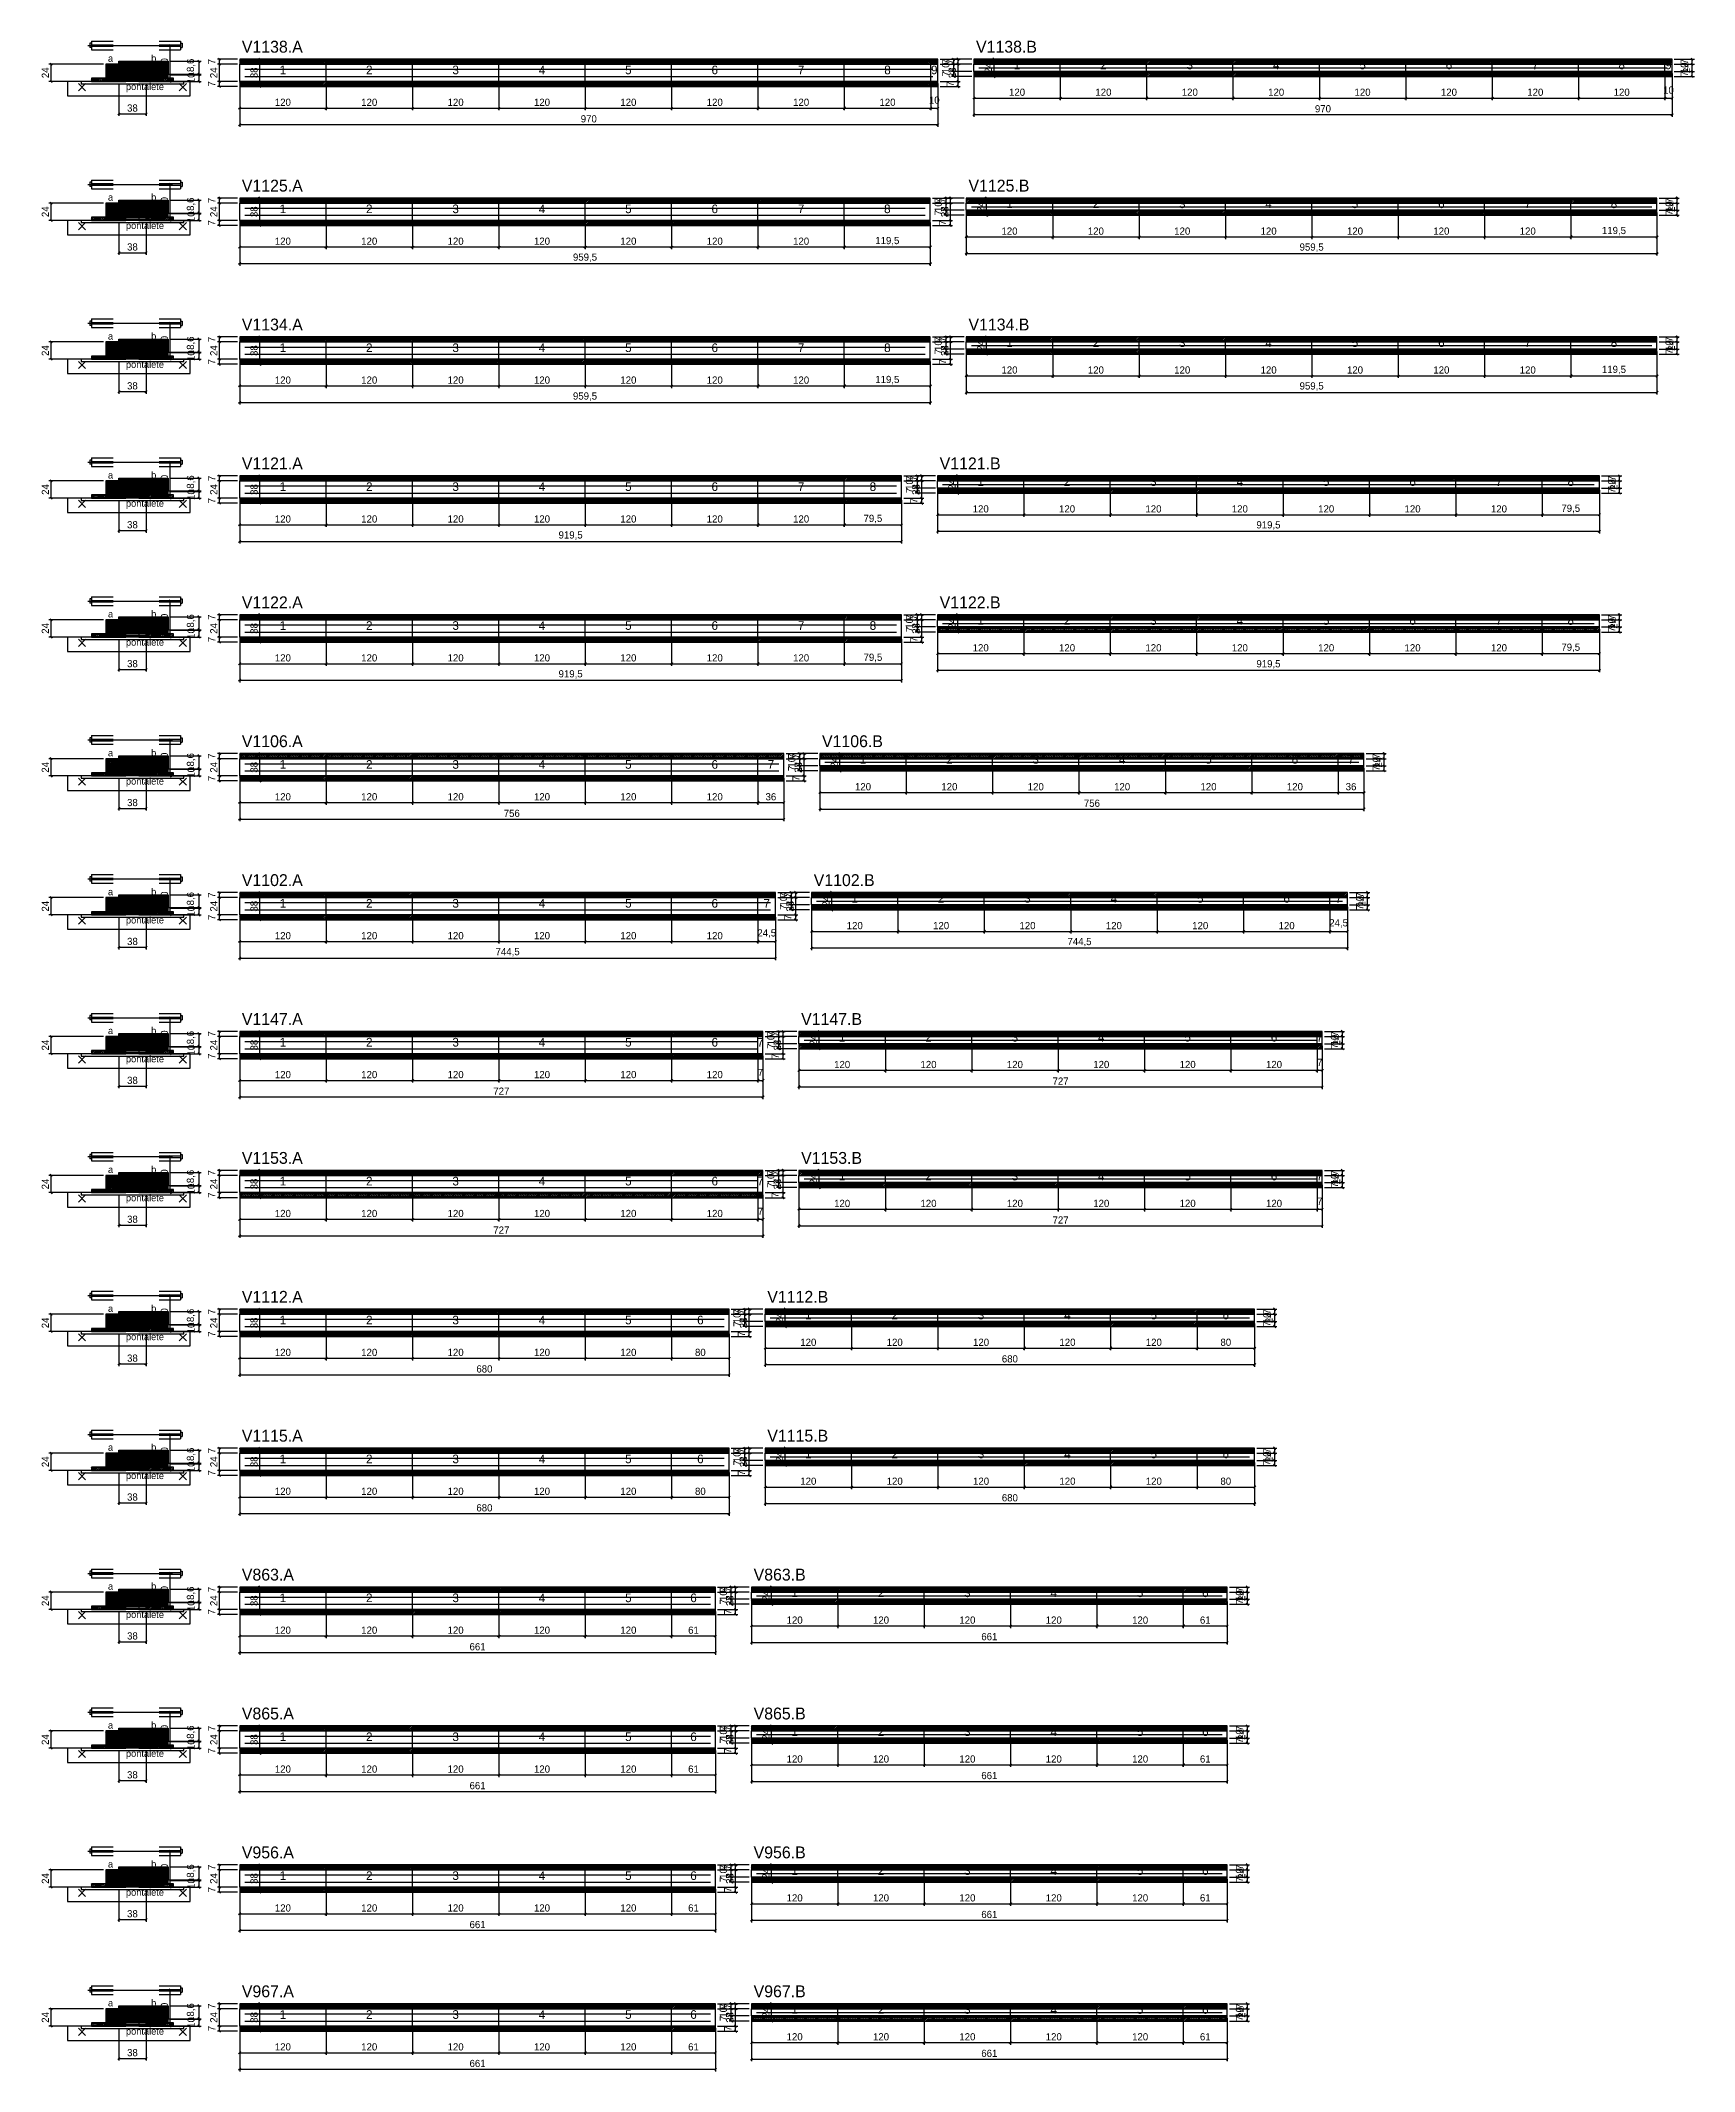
# Model space of a CAD drawing. Extents: x -10500 to 3070, y -11667 to 1250.
# Drawn here: x -69 to 2229, y -4719 to -1897 of the extents above; entities that cross this region are included whole.
import ezdxf
from ezdxf.enums import TextEntityAlignment as Align

# ---------------------------------------------------------------- set-up
doc = ezdxf.new("R2010")
doc.units = 0
for name, color, linetype in [('5', 5, 'Continuous'), ('barrote', 126, 'Continuous'), ('CONCRETO', 251, 'Continuous'), ('COTA', 241, 'Continuous'), ('detalhes', 7, 'Continuous'), ('ESTRUTURACAO', 7, 'Continuous'), ('Hachura', 251, 'Continuous'), ('Madeira', 126, 'Continuous'), ('NOMENCLATURA', 7, 'Continuous'), ('Painéis', 200, 'Continuous'), ('presilha', 224, 'Continuous'), ('SARR_2.2x7', 40, 'Continuous'), ('SCO-___-LAJ', 224, 'Continuous'), ('TENSOR', 224, 'Continuous')]:
    doc.layers.add(name, color=color, linetype=linetype)
doc.dimstyles.new('PAINEL', dxfattribs={"dimtxt": 10, "dimasz": 3, "dimexe": 3, "dimexo": 3, "dimgap": 3, "dimtad": 1, "dimblk": 'OBLIQUE', "dimblk1": 'OBLIQUE', "dimcen": 2.5, "dimclrd": 4, "dimclre": 4, "dimclrt": 240, "dimazin": 3, "dimtfac": 1, "dimtmove": 0, "dimatfit": 3})

msp = doc.modelspace()

# ---------------------------------------------------------------- texts
at = {"layer": '5'}
for s, p in [('1', (268, -1938)), ('2', (388, -1938)), ('3', (508, -1938)), ('4', (628, -1938)), ('5', (748, -1938)), ('6', (868, -1938)), ('7', (988, -1938)), ('8', (1108, -1938)), ('9', (1173, -1938)), ('1', (1288, -1931)), ('2', (1408, -1931)), ('3', (1528, -1931)), ('4', (1648, -1931)), ('5', (1768, -1931)), ('6', (1888, -1931)), ('7', (2008, -1931)), ('8', (2128, -1931)), ('9', (2193, -1931)), ('1', (268, -2131)), ('2', (388, -2131)), ('3', (508, -2131)), ('4', (628, -2131)), ('5', (748, -2131)), ('6', (868, -2131)), ('7', (988, -2131)), ('8', (1107.75, -2131)), ('1', (1277.5, -2124)), ('2', (1397.5, -2124)), ('3', (1517.5, -2124)), ('4', (1637.5, -2124)), ('5', (1757.5, -2124)), ('6', (1877.5, -2124)), ('7', (1997.5, -2124)), ('8', (2117.25, -2124)), ('1', (1277.5, -2317)), ('2', (1397.5, -2317)), ('3', (1517.5, -2317)), ('4', (1637.5, -2317)), ('5', (1757.5, -2317)), ('6', (1877.5, -2317)), ('7', (1997.5, -2317)), ('8', (2117.25, -2317)), ('1', (268, -2324)), ('2', (388, -2324)), ('3', (508, -2324)), ('4', (628, -2324)), ('5', (748, -2324)), ('6', (868, -2324)), ('7', (988, -2324)), ('8', (1107.75, -2324)), ('1', (268, -2517)), ('2', (388, -2517)), ('3', (508, -2517)), ('4', (628, -2517)), ('5', (748, -2517)), ('6', (868, -2517)), ('7', (988, -2517)), ('8', (1087.75, -2517)), ('1', (1237.5, -2510)), ('2', (1357.5, -2510)), ('3', (1477.5, -2510)), ('4', (1597.5, -2510)), ('5', (1717.5, -2510)), ('6', (1837.5, -2510)), ('7', (1957.5, -2510)), ('8', (2057.25, -2510)), ('1', (268, -2710)), ('2', (388, -2710)), ('3', (508, -2710)), ('4', (628, -2710)), ('5', (748, -2710)), ('6', (868, -2710)), ('7', (988, -2710)), ('8', (1087.75, -2710)), ('1', (1237.5, -2703)), ('2', (1357.5, -2703)), ('3', (1477.5, -2703)), ('4', (1597.5, -2703)), ('5', (1717.5, -2703)), ('6', (1837.5, -2703)), ('7', (1957.5, -2703)), ('8', (2057.25, -2703)), ('1', (268, -2903)), ('2', (388, -2903)), ('3', (508, -2903)), ('4', (628, -2903)), ('5', (748, -2903)), ('6', (868, -2903)), ('7', (946, -2903)), ('1', (1074, -2896)), ('2', (1194, -2896)), ('3', (1314, -2896)), ('4', (1434, -2896)), ('5', (1554, -2896)), ('6', (1674, -2896)), ('7', (1752, -2896)), ('1', (268, -3096)), ('2', (388, -3096)), ('3', (508, -3096)), ('4', (628, -3096)), ('5', (748, -3096)), ('6', (868, -3096)), ('7', (940.25, -3096)), ('1', (1062.5, -3089)), ('2', (1182.5, -3089)), ('3', (1302.5, -3089)), ('4', (1422.5, -3089)), ('5', (1542.5, -3089)), ('6', (1662.5, -3089)), ('7', (1734.75, -3089)), ('1', (268, -3289)), ('2', (388, -3289)), ('3', (508, -3289)), ('4', (628, -3289)), ('5', (748, -3289)), ('6', (868, -3289)), ('7', (931.5, -3289)), ('1', (1045, -3282)), ('2', (1165, -3282)), ('3', (1285, -3282)), ('4', (1405, -3282)), ('5', (1525, -3282)), ('6', (1645, -3282)), ('7', (1708.5, -3282)), ('1', (1045, -3475)), ('2', (1165, -3475)), ('3', (1285, -3475)), ('4', (1405, -3475)), ('5', (1525, -3475)), ('6', (1645, -3475)), ('7', (1708.5, -3475)), ('1', (268, -3482)), ('2', (388, -3482)), ('3', (508, -3482)), ('4', (628, -3482)), ('5', (748, -3482)), ('6', (868, -3482)), ('7', (931.5, -3482)), ('1', (998, -3668)), ('2', (1118, -3668)), ('3', (1238, -3668)), ('4', (1358, -3668)), ('5', (1478, -3668)), ('6', (1578, -3668)), ('1', (268, -3675)), ('2', (388, -3675)), ('3', (508, -3675)), ('4', (628, -3675)), ('5', (748, -3675)), ('6', (848, -3675)), ('1', (268, -3868)), ('2', (388, -3868)), ('3', (508, -3868)), ('4', (628, -3868)), ('5', (748, -3868)), ('6', (848, -3868)), ('1', (998, -3861)), ('2', (1118, -3861)), ('3', (1238, -3861)), ('4', (1358, -3861)), ('5', (1478, -3861)), ('6', (1578, -3861)), ('1', (268, -4061)), ('2', (388, -4061)), ('3', (508, -4061)), ('4', (628, -4061)), ('5', (748, -4061)), ('6', (838.5, -4061)), ('1', (979, -4054)), ('2', (1099, -4054)), ('3', (1219, -4054)), ('4', (1339, -4054)), ('5', (1459, -4054)), ('6', (1549.5, -4054)), ('1', (268, -4254)), ('2', (388, -4254)), ('3', (508, -4254)), ('4', (628, -4254)), ('5', (748, -4254)), ('6', (838.5, -4254)), ('1', (979, -4247)), ('2', (1099, -4247)), ('3', (1219, -4247)), ('4', (1339, -4247)), ('5', (1459, -4247)), ('6', (1549.5, -4247)), ('1', (268, -4447)), ('2', (388, -4447)), ('3', (508, -4447)), ('4', (628, -4447)), ('5', (748, -4447)), ('6', (838.5, -4447)), ('1', (979, -4440)), ('2', (1099, -4440)), ('3', (1219, -4440)), ('4', (1339, -4440)), ('5', (1459, -4440)), ('6', (1549.5, -4440)), ('1', (979, -4633)), ('2', (1099, -4633)), ('3', (1219, -4633)), ('4', (1339, -4633)), ('5', (1459, -4633)), ('6', (1549.5, -4633)), ('1', (268, -4640)), ('2', (388, -4640)), ('3', (508, -4640)), ('4', (628, -4640)), ('5', (748, -4640)), ('6', (838.5, -4640))]:
    msp.add_text(s, height=12, dxfattribs=at).set_placement(p, align=Align.MIDDLE_CENTER)
at = {"layer": 'detalhes'}
for s, p in [('b', (85, -1926.7)), ('a', (25, -1926.7)), ('c', (50, -1943.5)), ('a', (25, -2119.7)), ('b', (85, -2119.7)), ('c', (50, -2136.5)), ('a', (25, -2312.7)), ('b', (85, -2312.7)), ('c', (50, -2329.5)), ('a', (25, -2505.7)), ('b', (85, -2505.7)), ('c', (50, -2522.5)), ('a', (25, -2698.7)), ('c', (50, -2715.5)), ('b', (85, -2698.7)), ('a', (25, -2891.7)), ('c', (50, -2908.5)), ('b', (85, -2891.7)), ('b', (85, -3084.7)), ('a', (25, -3084.7)), ('c', (50, -3101.5)), ('a', (25, -3277.7)), ('b', (85, -3277.7)), ('c', (50, -3294.5)), ('a', (25, -3470.7)), ('b', (85, -3470.7)), ('c', (50, -3487.5)), ('a', (25, -3663.7)), ('b', (85, -3663.7)), ('c', (50, -3680.5)), ('a', (25, -3856.7)), ('b', (85, -3856.7)), ('c', (50, -3873.5)), ('a', (25, -4049.7)), ('c', (50, -4066.5)), ('b', (85, -4049.7)), ('b', (85, -4242.7)), ('a', (25, -4242.7)), ('c', (50, -4259.5)), ('a', (25, -4435.7)), ('b', (85, -4435.7)), ('c', (50, -4452.5)), ('a', (25, -4628.7)), ('b', (85, -4628.7)), ('c', (50, -4645.5))]:
    msp.add_text(s, height=9.6, dxfattribs=at).set_placement(p)
at = {"layer": 'ESTRUTURACAO'}
for p in [(50, -1966), (50, -2159), (50, -2352), (50, -2545), (50, -2738), (50, -2931), (50, -3124), (50, -3317), (50, -3510), (50, -3703), (50, -3896), (50, -4089), (50, -4282), (50, -4475), (50, -4668)]:
    msp.add_text('pontalete', height=9.6, dxfattribs=at).set_placement(p)
at = {"layer": 'NOMENCLATURA'}
for s, p in [('V1138.A', (211, -1914)), ('V1138.B', (1231, -1914)), ('V1125.A', (211, -2107)), ('V1125.B', (1220.5, -2107)), ('V1134.A', (211, -2300)), ('V1134.B', (1220.5, -2300)), ('V1121.A', (211, -2493)), ('V1121.B', (1180.5, -2493)), ('V1122.A', (211, -2686)), ('V1122.B', (1180.5, -2686)), ('V1106.A', (211, -2879)), ('V1106.B', (1017, -2879)), ('V1102.A', (211, -3072)), ('V1102.B', (1005.5, -3072)), ('V1147.A', (211, -3265)), ('V1147.B', (988, -3265)), ('V1153.A', (211, -3458)), ('V1153.B', (988, -3458)), ('V1112.A', (211, -3651)), ('V1112.B', (941, -3651)), ('V1115.A', (211, -3844)), ('V1115.B', (941, -3844)), ('V863.A', (211, -4037)), ('V863.B', (922, -4037)), ('V865.A', (211, -4230)), ('V865.B', (922, -4230)), ('V956.A', (211, -4423)), ('V956.B', (922, -4423)), ('V967.A', (211, -4616)), ('V967.B', (922, -4616))]:
    msp.add_text(s, height=16.5, dxfattribs=at).set_placement(p)

# ---------------------------------------------------------------- blocks, each defined once
blk = doc.blocks.new('PAR_ESQ')
for p, q in [((-1, -1), (1, 1)), ((-1, 1), (1, -1))]:
    blk.add_line(p, q)
blk = doc.blocks.new('PAR_FUNDO_ESQ')
for p, q in [((-1, -1), (1, 1)), ((-1, 1), (1, -1))]:
    blk.add_line(p, q)
blk = doc.blocks.new('PAR_FUNDO_DIR')
for p, q in [((-1, -1), (1, 1)), ((-1, 1), (1, -1))]:
    blk.add_line(p, q)
blk = doc.blocks.new('par_int_esq')
for p, q in [((-1, -1), (1, 1)), ((-1, 1), (1, -1))]:
    blk.add_line(p, q)
blk = doc.blocks.new('par_int_dir')
for p, q in [((-1, -1), (1, 1)), ((-1, 1), (1, -1))]:
    blk.add_line(p, q)
blk = doc.blocks.new('_OBLIQUE')
at = {"color": 0, "linetype": 'BYBLOCK'}
blk.add_line((-0.5, -0.5), (0.5, 0.5), dxfattribs=at)

# ---------------------------------------------------------------- dimensions: what is measured, and where the dimension line sits
at = {"layer": 'COTA'}
for base, p1, p2 in [((111.5, -1954), (96, -1954), (96, -1904)), ((-54, -1954), (2, -1954), (22, -1930)), ((151.5, -1954), (96, -1954), (96, -1944)), ((151.5, -1944.6), (108.5, -1944.6), (108.5, -1926)), ((180, -1930), (208, -1930), (208, -1923)), ((180, -1954), (208, -1954), (208, -1930)), ((236, -1961), (208, -1961), (208, -1923)), ((1206, -1961), (1178, -1961), (1178, -1923)), ((1206, -1930), (1178, -1930), (1178, -1923)), ((1206, -1954), (1178, -1954), (1178, -1930)), ((1200, -1930), (1228, -1930), (1228, -1923)), ((1200, -1940), (1228, -1940), (1228, -1930)), ((1200, -1947), (1228, -1947), (1228, -1940)), ((1256, -1947), (1228, -1947), (1228, -1923)), ((2226, -1947), (2198, -1947), (2198, -1923)), ((2226, -1930), (2198, -1930), (2198, -1923)), ((2226, -1940), (2198, -1940), (2198, -1930)), ((2226, -1947), (2198, -1947), (2198, -1940)), ((180, -1961), (208, -1961), (208, -1954)), ((1206, -1961), (1178, -1961), (1178, -1954)), ((111.5, -2147), (96, -2147), (96, -2097)), ((151.5, -2137.6), (108.5, -2137.6), (108.5, -2119)), ((180, -2123), (208, -2123), (208, -2116)), ((236, -2154), (208, -2154), (208, -2116)), ((1195.5, -2154), (1167.5, -2154), (1167.5, -2116)), ((1195.5, -2123), (1167.5, -2123), (1167.5, -2116)), ((1189.5, -2123), (1217.5, -2123), (1217.5, -2116)), ((1245.5, -2140), (1217.5, -2140), (1217.5, -2116)), ((2205, -2140), (2177, -2140), (2177, -2116)), ((2205, -2123), (2177, -2123), (2177, -2116)), ((-54, -2147), (2, -2147), (22, -2123)), ((151.5, -2147), (96, -2147), (96, -2137)), ((180, -2147), (208, -2147), (208, -2123)), ((1195.5, -2147), (1167.5, -2147), (1167.5, -2123)), ((1189.5, -2133), (1217.5, -2133), (1217.5, -2123)), ((1189.5, -2140), (1217.5, -2140), (1217.5, -2133)), ((2205, -2133), (2177, -2133), (2177, -2123)), ((2205, -2140), (2177, -2140), (2177, -2133)), ((180, -2154), (208, -2154), (208, -2147)), ((1195.5, -2154), (1167.5, -2154), (1167.5, -2147)), ((111.5, -2340), (96, -2340), (96, -2290)), ((151.5, -2330.6), (108.5, -2330.6), (108.5, -2312)), ((180, -2316), (208, -2316), (208, -2309)), ((236, -2347), (208, -2347), (208, -2309)), ((1195.5, -2347), (1167.5, -2347), (1167.5, -2309)), ((1195.5, -2316), (1167.5, -2316), (1167.5, -2309)), ((1189.5, -2316), (1217.5, -2316), (1217.5, -2309)), ((1189.5, -2326), (1217.5, -2326), (1217.5, -2316)), ((1245.5, -2333), (1217.5, -2333), (1217.5, -2309)), ((2205, -2333), (2177, -2333), (2177, -2309)), ((2205, -2316), (2177, -2316), (2177, -2309)), ((2205, -2326), (2177, -2326), (2177, -2316)), ((-54, -2340), (2, -2340), (22, -2316)), ((151.5, -2340), (96, -2340), (96, -2330)), ((180, -2347), (208, -2347), (208, -2340)), ((180, -2340), (208, -2340), (208, -2316)), ((1195.5, -2340), (1167.5, -2340), (1167.5, -2316)), ((1195.5, -2347), (1167.5, -2347), (1167.5, -2340)), ((1189.5, -2333), (1217.5, -2333), (1217.5, -2326)), ((2205, -2333), (2177, -2333), (2177, -2326)), ((111.5, -2533), (96, -2533), (96, -2483)), ((-54, -2533), (2, -2533), (22, -2509)), ((151.5, -2523.6), (108.5, -2523.6), (108.5, -2505)), ((180, -2509), (208, -2509), (208, -2502)), ((180, -2533), (208, -2533), (208, -2509)), ((236, -2540), (208, -2540), (208, -2502)), ((1155.5, -2540), (1127.5, -2540), (1127.5, -2502)), ((1155.5, -2509), (1127.5, -2509), (1127.5, -2502)), ((1155.5, -2533), (1127.5, -2533), (1127.5, -2509)), ((1149.5, -2509), (1177.5, -2509), (1177.5, -2502)), ((1149.5, -2519), (1177.5, -2519), (1177.5, -2509)), ((1205.5, -2526), (1177.5, -2526), (1177.5, -2502)), ((2125, -2526), (2097, -2526), (2097, -2502)), ((2125, -2509), (2097, -2509), (2097, -2502)), ((2125, -2519), (2097, -2519), (2097, -2509)), ((151.5, -2533), (96, -2533), (96, -2523)), ((180, -2540), (208, -2540), (208, -2533)), ((1155.5, -2540), (1127.5, -2540), (1127.5, -2533)), ((1149.5, -2526), (1177.5, -2526), (1177.5, -2519)), ((2125, -2526), (2097, -2526), (2097, -2519)), ((111.5, -2726), (96, -2726), (96, -2676)), ((-54, -2726), (2, -2726), (22, -2702)), ((151.5, -2716.6), (108.5, -2716.6), (108.5, -2698)), ((180, -2702), (208, -2702), (208, -2695)), ((180, -2726), (208, -2726), (208, -2702)), ((236, -2733), (208, -2733), (208, -2695)), ((1155.5, -2733), (1127.5, -2733), (1127.5, -2695)), ((1155.5, -2702), (1127.5, -2702), (1127.5, -2695)), ((1155.5, -2726), (1127.5, -2726), (1127.5, -2702)), ((1149.5, -2702), (1177.5, -2702), (1177.5, -2695)), ((1149.5, -2712), (1177.5, -2712), (1177.5, -2702)), ((1205.5, -2719), (1177.5, -2719), (1177.5, -2695)), ((2125, -2719), (2097, -2719), (2097, -2695)), ((2125, -2702), (2097, -2702), (2097, -2695)), ((2125, -2712), (2097, -2712), (2097, -2702)), ((151.5, -2726), (96, -2726), (96, -2716)), ((180, -2733), (208, -2733), (208, -2726)), ((1155.5, -2733), (1127.5, -2733), (1127.5, -2726)), ((1149.5, -2719), (1177.5, -2719), (1177.5, -2712)), ((2125, -2719), (2097, -2719), (2097, -2712)), ((111.5, -2919), (96, -2919), (96, -2869)), ((-54, -2919), (2, -2919), (22, -2895)), ((151.5, -2909.6), (108.5, -2909.6), (108.5, -2891)), ((180, -2895), (208, -2895), (208, -2888)), ((180, -2919), (208, -2919), (208, -2895)), ((236, -2926), (208, -2926), (208, -2888)), ((992, -2926), (964, -2926), (964, -2888)), ((992, -2895), (964, -2895), (964, -2888)), ((992, -2919), (964, -2919), (964, -2895)), ((986, -2895), (1014, -2895), (1014, -2888)), ((986, -2905), (1014, -2905), (1014, -2895)), ((986, -2912), (1014, -2912), (1014, -2905)), ((1042, -2912), (1014, -2912), (1014, -2888)), ((1798, -2912), (1770, -2912), (1770, -2888)), ((1798, -2895), (1770, -2895), (1770, -2888)), ((1798, -2905), (1770, -2905), (1770, -2895)), ((1798, -2912), (1770, -2912), (1770, -2905)), ((151.5, -2919), (96, -2919), (96, -2909)), ((180, -2926), (208, -2926), (208, -2919)), ((992, -2926), (964, -2926), (964, -2919)), ((111.5, -3112), (96, -3112), (96, -3062)), ((-54, -3112), (2, -3112), (22, -3088)), ((151.5, -3112), (96, -3112), (96, -3102)), ((151.5, -3102.6), (108.5, -3102.6), (108.5, -3084)), ((180, -3088), (208, -3088), (208, -3081)), ((180, -3112), (208, -3112), (208, -3088)), ((236, -3119), (208, -3119), (208, -3081)), ((980.5, -3119), (952.5, -3119), (952.5, -3081)), ((980.5, -3088), (952.5, -3088), (952.5, -3081)), ((980.5, -3112), (952.5, -3112), (952.5, -3088)), ((974.5, -3088), (1002.5, -3088), (1002.5, -3081)), ((974.5, -3098), (1002.5, -3098), (1002.5, -3088)), ((974.5, -3105), (1002.5, -3105), (1002.5, -3098)), ((1030.5, -3105), (1002.5, -3105), (1002.5, -3081)), ((1775, -3105), (1747, -3105), (1747, -3081)), ((1775, -3088), (1747, -3088), (1747, -3081)), ((1775, -3098), (1747, -3098), (1747, -3088)), ((1775, -3105), (1747, -3105), (1747, -3098)), ((180, -3119), (208, -3119), (208, -3112)), ((980.5, -3119), (952.5, -3119), (952.5, -3112)), ((111.5, -3305), (96, -3305), (96, -3255)), ((151.5, -3295.6), (108.5, -3295.6), (108.5, -3277)), ((180, -3281), (208, -3281), (208, -3274)), ((236, -3312), (208, -3312), (208, -3274)), ((963, -3312), (935, -3312), (935, -3274)), ((963, -3281), (935, -3281), (935, -3274)), ((957, -3281), (985, -3281), (985, -3274)), ((1013, -3298), (985, -3298), (985, -3274)), ((1740, -3298), (1712, -3298), (1712, -3274)), ((1740, -3281), (1712, -3281), (1712, -3274)), ((-54, -3305), (2, -3305), (22, -3281)), ((151.5, -3305), (96, -3305), (96, -3295)), ((180, -3305), (208, -3305), (208, -3281)), ((963, -3305), (935, -3305), (935, -3281)), ((957, -3291), (985, -3291), (985, -3281)), ((957, -3298), (985, -3298), (985, -3291)), ((1740, -3291), (1712, -3291), (1712, -3281)), ((1740, -3298), (1712, -3298), (1712, -3291)), ((180, -3312), (208, -3312), (208, -3305)), ((963, -3312), (935, -3312), (935, -3305)), ((111.5, -3498), (96, -3498), (96, -3448)), ((151.5, -3488.6), (108.5, -3488.6), (108.5, -3470)), ((180, -3474), (208, -3474), (208, -3467)), ((236, -3505), (208, -3505), (208, -3467)), ((963, -3505), (935, -3505), (935, -3467)), ((963, -3474), (935, -3474), (935, -3467)), ((957, -3474), (985, -3474), (985, -3467)), ((1013, -3491), (985, -3491), (985, -3467)), ((1740, -3491), (1712, -3491), (1712, -3467)), ((1740, -3474), (1712, -3474), (1712, -3467)), ((-54, -3498), (2, -3498), (22, -3474)), ((151.5, -3498), (96, -3498), (96, -3488)), ((180, -3505), (208, -3505), (208, -3498)), ((180, -3498), (208, -3498), (208, -3474)), ((963, -3498), (935, -3498), (935, -3474)), ((963, -3505), (935, -3505), (935, -3498)), ((957, -3484), (985, -3484), (985, -3474)), ((957, -3491), (985, -3491), (985, -3484)), ((1740, -3484), (1712, -3484), (1712, -3474)), ((1740, -3491), (1712, -3491), (1712, -3484)), ((111.5, -3691), (96, -3691), (96, -3641)), ((-54, -3691), (2, -3691), (22, -3667)), ((151.5, -3681.6), (108.5, -3681.6), (108.5, -3663)), ((180, -3667), (208, -3667), (208, -3660)), ((180, -3691), (208, -3691), (208, -3667)), ((236, -3698), (208, -3698), (208, -3660)), ((916, -3698), (888, -3698), (888, -3660)), ((916, -3667), (888, -3667), (888, -3660)), ((916, -3691), (888, -3691), (888, -3667)), ((910, -3667), (938, -3667), (938, -3660)), ((910, -3677), (938, -3677), (938, -3667)), ((966, -3684), (938, -3684), (938, -3660)), ((1646, -3684), (1618, -3684), (1618, -3660)), ((1646, -3667), (1618, -3667), (1618, -3660)), ((1646, -3677), (1618, -3677), (1618, -3667)), ((151.5, -3691), (96, -3691), (96, -3681)), ((180, -3698), (208, -3698), (208, -3691)), ((916, -3698), (888, -3698), (888, -3691)), ((910, -3684), (938, -3684), (938, -3677)), ((1646, -3684), (1618, -3684), (1618, -3677)), ((111.5, -3884), (96, -3884), (96, -3834)), ((-54, -3884), (2, -3884), (22, -3860)), ((151.5, -3874.6), (108.5, -3874.6), (108.5, -3856)), ((180, -3860), (208, -3860), (208, -3853)), ((180, -3884), (208, -3884), (208, -3860)), ((236, -3891), (208, -3891), (208, -3853)), ((916, -3891), (888, -3891), (888, -3853)), ((916, -3860), (888, -3860), (888, -3853)), ((916, -3884), (888, -3884), (888, -3860)), ((910, -3860), (938, -3860), (938, -3853)), ((910, -3870), (938, -3870), (938, -3860)), ((966, -3877), (938, -3877), (938, -3853)), ((1646, -3877), (1618, -3877), (1618, -3853)), ((1646, -3860), (1618, -3860), (1618, -3853)), ((1646, -3870), (1618, -3870), (1618, -3860)), ((151.5, -3884), (96, -3884), (96, -3874)), ((180, -3891), (208, -3891), (208, -3884)), ((916, -3891), (888, -3891), (888, -3884)), ((910, -3877), (938, -3877), (938, -3870)), ((1646, -3877), (1618, -3877), (1618, -3870)), ((111.5, -4077), (96, -4077), (96, -4027)), ((-54, -4077), (2, -4077), (22, -4053)), ((151.5, -4067.6), (108.5, -4067.6), (108.5, -4049)), ((180, -4053), (208, -4053), (208, -4046)), ((180, -4077), (208, -4077), (208, -4053)), ((236, -4084), (208, -4084), (208, -4046)), ((897, -4084), (869, -4084), (869, -4046)), ((897, -4053), (869, -4053), (869, -4046)), ((897, -4077), (869, -4077), (869, -4053)), ((891, -4053), (919, -4053), (919, -4046)), ((891, -4063), (919, -4063), (919, -4053)), ((891, -4070), (919, -4070), (919, -4063)), ((947, -4070), (919, -4070), (919, -4046)), ((1608, -4070), (1580, -4070), (1580, -4046)), ((1608, -4053), (1580, -4053), (1580, -4046)), ((1608, -4063), (1580, -4063), (1580, -4053)), ((1608, -4070), (1580, -4070), (1580, -4063)), ((151.5, -4077), (96, -4077), (96, -4067)), ((180, -4084), (208, -4084), (208, -4077)), ((897, -4084), (869, -4084), (869, -4077)), ((111.5, -4270), (96, -4270), (96, -4220)), ((-54, -4270), (2, -4270), (22, -4246)), ((151.5, -4270), (96, -4270), (96, -4260)), ((151.5, -4260.6), (108.5, -4260.6), (108.5, -4242)), ((180, -4246), (208, -4246), (208, -4239)), ((180, -4270), (208, -4270), (208, -4246)), ((236, -4277), (208, -4277), (208, -4239)), ((897, -4277), (869, -4277), (869, -4239)), ((897, -4246), (869, -4246), (869, -4239)), ((897, -4270), (869, -4270), (869, -4246)), ((891, -4246), (919, -4246), (919, -4239)), ((891, -4256), (919, -4256), (919, -4246)), ((891, -4263), (919, -4263), (919, -4256)), ((947, -4263), (919, -4263), (919, -4239)), ((1608, -4263), (1580, -4263), (1580, -4239)), ((1608, -4246), (1580, -4246), (1580, -4239)), ((1608, -4256), (1580, -4256), (1580, -4246)), ((1608, -4263), (1580, -4263), (1580, -4256)), ((180, -4277), (208, -4277), (208, -4270)), ((897, -4277), (869, -4277), (869, -4270)), ((111.5, -4463), (96, -4463), (96, -4413)), ((-54, -4463), (2, -4463), (22, -4439)), ((151.5, -4463), (96, -4463), (96, -4453)), ((151.5, -4453.6), (108.5, -4453.6), (108.5, -4435)), ((180, -4439), (208, -4439), (208, -4432)), ((180, -4463), (208, -4463), (208, -4439)), ((236, -4470), (208, -4470), (208, -4432)), ((897, -4470), (869, -4470), (869, -4432)), ((897, -4439), (869, -4439), (869, -4432)), ((897, -4463), (869, -4463), (869, -4439)), ((891, -4439), (919, -4439), (919, -4432)), ((891, -4449), (919, -4449), (919, -4439)), ((891, -4456), (919, -4456), (919, -4449)), ((947, -4456), (919, -4456), (919, -4432)), ((1608, -4456), (1580, -4456), (1580, -4432)), ((1608, -4439), (1580, -4439), (1580, -4432)), ((1608, -4449), (1580, -4449), (1580, -4439)), ((1608, -4456), (1580, -4456), (1580, -4449)), ((180, -4470), (208, -4470), (208, -4463)), ((897, -4470), (869, -4470), (869, -4463)), ((111.5, -4656), (96, -4656), (96, -4606)), ((151.5, -4646.6), (108.5, -4646.6), (108.5, -4628)), ((180, -4632), (208, -4632), (208, -4625)), ((236, -4663), (208, -4663), (208, -4625)), ((897, -4663), (869, -4663), (869, -4625)), ((897, -4632), (869, -4632), (869, -4625)), ((891, -4632), (919, -4632), (919, -4625)), ((947, -4649), (919, -4649), (919, -4625)), ((1608, -4649), (1580, -4649), (1580, -4625)), ((1608, -4632), (1580, -4632), (1580, -4625)), ((-54, -4656), (2, -4656), (22, -4632)), ((151.5, -4656), (96, -4656), (96, -4646)), ((180, -4663), (208, -4663), (208, -4656)), ((180, -4656), (208, -4656), (208, -4632)), ((897, -4656), (869, -4656), (869, -4632)), ((897, -4663), (869, -4663), (869, -4656)), ((891, -4642), (919, -4642), (919, -4632)), ((891, -4649), (919, -4649), (919, -4642)), ((1608, -4642), (1580, -4642), (1580, -4632)), ((1608, -4649), (1580, -4649), (1580, -4642))]:
    msp.add_linear_dim(base=base, p1=p1, p2=p2, angle=90, dimstyle='PAINEL', dxfattribs=at).render()
for base, p1, p2 in [((1228, -1977), (1228, -1940), (1348, -1940)), ((1228, -2000), (1228, -1940), (2198, -1940)), ((1348, -1977), (1348, -1940), (1468, -1940)), ((1468, -1977), (1468, -1940), (1588, -1940)), ((1588, -1977), (1588, -1940), (1708, -1940)), ((1708, -1977), (1708, -1940), (1828, -1940)), ((1828, -1977), (1828, -1940), (1948, -1940)), ((1948, -1977), (1948, -1940), (2068, -1940)), ((2068, -1977), (2068, -1940), (2188, -1940)), ((2188, -1977), (2188, -1940), (2198, -1940)), ((40, -1999), (40, -1954), (78, -1954)), ((208, -1991), (208, -1954), (328, -1954)), ((208, -2014), (208, -1954), (1178, -1954)), ((328, -1991), (328, -1954), (448, -1954)), ((448, -1991), (448, -1954), (568, -1954)), ((568, -1991), (568, -1954), (688, -1954)), ((688, -1991), (688, -1954), (808, -1954)), ((808, -1991), (808, -1954), (928, -1954)), ((928, -1991), (928, -1954), (1048, -1954)), ((1048, -1991), (1048, -1954), (1168, -1954)), ((1168, -1991), (1168, -1954), (1178, -1954)), ((1217.5, -2170), (1217.5, -2133), (1337.5, -2133)), ((1217.5, -2193), (1217.5, -2133), (2177, -2133)), ((1337.5, -2170), (1337.5, -2133), (1457.5, -2133)), ((1457.5, -2170), (1457.5, -2133), (1577.5, -2133)), ((1577.5, -2170), (1577.5, -2133), (1697.5, -2133)), ((1697.5, -2170), (1697.5, -2133), (1817.5, -2133)), ((1817.5, -2170), (1817.5, -2133), (1937.5, -2133)), ((1937.5, -2170), (1937.5, -2133), (2057.5, -2133)), ((2057.5, -2170), (2057.5, -2133), (2177, -2133)), ((40, -2192), (40, -2147), (78, -2147)), ((208, -2184), (208, -2147), (328, -2147)), ((208, -2207), (208, -2147), (1167.5, -2147)), ((328, -2184), (328, -2147), (448, -2147)), ((448, -2184), (448, -2147), (568, -2147)), ((568, -2184), (568, -2147), (688, -2147)), ((688, -2184), (688, -2147), (808, -2147)), ((808, -2184), (808, -2147), (928, -2147)), ((928, -2184), (928, -2147), (1048, -2147)), ((1048, -2184), (1048, -2147), (1167.5, -2147)), ((40, -2385), (40, -2340), (78, -2340)), ((208, -2377), (208, -2340), (328, -2340)), ((208, -2400), (208, -2340), (1167.5, -2340)), ((328, -2377), (328, -2340), (448, -2340)), ((448, -2377), (448, -2340), (568, -2340)), ((568, -2377), (568, -2340), (688, -2340)), ((688, -2377), (688, -2340), (808, -2340)), ((808, -2377), (808, -2340), (928, -2340)), ((928, -2377), (928, -2340), (1048, -2340)), ((1048, -2377), (1048, -2340), (1167.5, -2340)), ((1217.5, -2363), (1217.5, -2326), (1337.5, -2326)), ((1217.5, -2386), (1217.5, -2326), (2177, -2326)), ((1337.5, -2363), (1337.5, -2326), (1457.5, -2326)), ((1457.5, -2363), (1457.5, -2326), (1577.5, -2326)), ((1577.5, -2363), (1577.5, -2326), (1697.5, -2326)), ((1697.5, -2363), (1697.5, -2326), (1817.5, -2326)), ((1817.5, -2363), (1817.5, -2326), (1937.5, -2326)), ((1937.5, -2363), (1937.5, -2326), (2057.5, -2326)), ((2057.5, -2363), (2057.5, -2326), (2177, -2326)), ((40, -2578), (40, -2533), (78, -2533)), ((208, -2570), (208, -2533), (328, -2533)), ((208, -2593), (208, -2533), (1127.5, -2533)), ((328, -2570), (328, -2533), (448, -2533)), ((448, -2570), (448, -2533), (568, -2533)), ((568, -2570), (568, -2533), (688, -2533)), ((688, -2570), (688, -2533), (808, -2533)), ((808, -2570), (808, -2533), (928, -2533)), ((928, -2570), (928, -2533), (1048, -2533)), ((1048, -2570), (1048, -2533), (1127.5, -2533)), ((1177.5, -2556), (1177.5, -2519), (1297.5, -2519)), ((1177.5, -2579), (1177.5, -2519), (2097, -2519)), ((1297.5, -2556), (1297.5, -2519), (1417.5, -2519)), ((1417.5, -2556), (1417.5, -2519), (1537.5, -2519)), ((1537.5, -2556), (1537.5, -2519), (1657.5, -2519)), ((1657.5, -2556), (1657.5, -2519), (1777.5, -2519)), ((1777.5, -2556), (1777.5, -2519), (1897.5, -2519)), ((1897.5, -2556), (1897.5, -2519), (2017.5, -2519)), ((2017.5, -2556), (2017.5, -2519), (2097, -2519)), ((40, -2771), (40, -2726), (78, -2726)), ((208, -2763), (208, -2726), (328, -2726)), ((208, -2786), (208, -2726), (1127.5, -2726)), ((328, -2763), (328, -2726), (448, -2726)), ((448, -2763), (448, -2726), (568, -2726)), ((568, -2763), (568, -2726), (688, -2726)), ((688, -2763), (688, -2726), (808, -2726)), ((808, -2763), (808, -2726), (928, -2726)), ((928, -2763), (928, -2726), (1048, -2726)), ((1048, -2763), (1048, -2726), (1127.5, -2726)), ((1177.5, -2749), (1177.5, -2712), (1297.5, -2712)), ((1177.5, -2772), (1177.5, -2712), (2097, -2712)), ((1297.5, -2749), (1297.5, -2712), (1417.5, -2712)), ((1417.5, -2749), (1417.5, -2712), (1537.5, -2712)), ((1537.5, -2749), (1537.5, -2712), (1657.5, -2712)), ((1657.5, -2749), (1657.5, -2712), (1777.5, -2712)), ((1777.5, -2749), (1777.5, -2712), (1897.5, -2712)), ((1897.5, -2749), (1897.5, -2712), (2017.5, -2712)), ((2017.5, -2749), (2017.5, -2712), (2097, -2712)), ((1014, -2942), (1014, -2905), (1134, -2905)), ((1014, -2965), (1014, -2905), (1770, -2905)), ((1134, -2942), (1134, -2905), (1254, -2905)), ((1254, -2942), (1254, -2905), (1374, -2905)), ((1374, -2942), (1374, -2905), (1494, -2905)), ((1494, -2942), (1494, -2905), (1614, -2905)), ((1614, -2942), (1614, -2905), (1734, -2905)), ((1734, -2942), (1734, -2905), (1770, -2905)), ((40, -2964), (40, -2919), (78, -2919)), ((208, -2956), (208, -2919), (328, -2919)), ((208, -2979), (208, -2919), (964, -2919)), ((328, -2956), (328, -2919), (448, -2919)), ((448, -2956), (448, -2919), (568, -2919)), ((568, -2956), (568, -2919), (688, -2919)), ((688, -2956), (688, -2919), (808, -2919)), ((808, -2956), (808, -2919), (928, -2919)), ((928, -2956), (928, -2919), (964, -2919)), ((1002.5, -3135), (1002.5, -3098), (1122.5, -3098)), ((1002.5, -3158), (1002.5, -3098), (1747, -3098)), ((1122.5, -3135), (1122.5, -3098), (1242.5, -3098)), ((1242.5, -3135), (1242.5, -3098), (1362.5, -3098)), ((1362.5, -3135), (1362.5, -3098), (1482.5, -3098)), ((1482.5, -3135), (1482.5, -3098), (1602.5, -3098)), ((1602.5, -3135), (1602.5, -3098), (1722.5, -3098)), ((1722.5, -3135), (1722.5, -3098), (1747, -3098)), ((40, -3157), (40, -3112), (78, -3112)), ((208, -3149), (208, -3112), (328, -3112)), ((208, -3172), (208, -3112), (952.5, -3112)), ((328, -3149), (328, -3112), (448, -3112)), ((448, -3149), (448, -3112), (568, -3112)), ((568, -3149), (568, -3112), (688, -3112)), ((688, -3149), (688, -3112), (808, -3112)), ((808, -3149), (808, -3112), (928, -3112)), ((928, -3149), (928, -3112), (952.5, -3112)), ((985, -3328), (985, -3291), (1105, -3291)), ((985, -3351), (985, -3291), (1712, -3291)), ((1105, -3328), (1105, -3291), (1225, -3291)), ((1225, -3328), (1225, -3291), (1345, -3291)), ((1345, -3328), (1345, -3291), (1465, -3291)), ((1465, -3328), (1465, -3291), (1585, -3291)), ((1585, -3328), (1585, -3291), (1705, -3291)), ((1705, -3328), (1705, -3291), (1712, -3291)), ((40, -3350), (40, -3305), (78, -3305)), ((208, -3342), (208, -3305), (328, -3305)), ((208, -3365), (208, -3305), (935, -3305)), ((328, -3342), (328, -3305), (448, -3305)), ((448, -3342), (448, -3305), (568, -3305)), ((568, -3342), (568, -3305), (688, -3305)), ((688, -3342), (688, -3305), (808, -3305)), ((808, -3342), (808, -3305), (928, -3305)), ((928, -3342), (928, -3305), (935, -3305)), ((40, -3543), (40, -3498), (78, -3498)), ((208, -3535), (208, -3498), (328, -3498)), ((208, -3558), (208, -3498), (935, -3498)), ((328, -3535), (328, -3498), (448, -3498)), ((448, -3535), (448, -3498), (568, -3498)), ((568, -3535), (568, -3498), (688, -3498)), ((688, -3535), (688, -3498), (808, -3498)), ((808, -3535), (808, -3498), (928, -3498)), ((928, -3535), (928, -3498), (935, -3498)), ((985, -3521), (985, -3484), (1105, -3484)), ((985, -3544), (985, -3484), (1712, -3484)), ((1105, -3521), (1105, -3484), (1225, -3484)), ((1225, -3521), (1225, -3484), (1345, -3484)), ((1345, -3521), (1345, -3484), (1465, -3484)), ((1465, -3521), (1465, -3484), (1585, -3484)), ((1585, -3521), (1585, -3484), (1705, -3484)), ((1705, -3521), (1705, -3484), (1712, -3484)), ((40, -3736), (40, -3691), (78, -3691)), ((208, -3728), (208, -3691), (328, -3691)), ((208, -3751), (208, -3691), (888, -3691)), ((328, -3728), (328, -3691), (448, -3691)), ((448, -3728), (448, -3691), (568, -3691)), ((568, -3728), (568, -3691), (688, -3691)), ((688, -3728), (688, -3691), (808, -3691)), ((808, -3728), (808, -3691), (888, -3691)), ((938, -3714), (938, -3677), (1058, -3677)), ((938, -3737), (938, -3677), (1618, -3677)), ((1058, -3714), (1058, -3677), (1178, -3677)), ((1178, -3714), (1178, -3677), (1298, -3677)), ((1298, -3714), (1298, -3677), (1418, -3677)), ((1418, -3714), (1418, -3677), (1538, -3677)), ((1538, -3714), (1538, -3677), (1618, -3677)), ((40, -3929), (40, -3884), (78, -3884)), ((208, -3921), (208, -3884), (328, -3884)), ((208, -3944), (208, -3884), (888, -3884)), ((328, -3921), (328, -3884), (448, -3884)), ((448, -3921), (448, -3884), (568, -3884)), ((568, -3921), (568, -3884), (688, -3884)), ((688, -3921), (688, -3884), (808, -3884)), ((808, -3921), (808, -3884), (888, -3884)), ((938, -3907), (938, -3870), (1058, -3870)), ((938, -3930), (938, -3870), (1618, -3870)), ((1058, -3907), (1058, -3870), (1178, -3870)), ((1178, -3907), (1178, -3870), (1298, -3870)), ((1298, -3907), (1298, -3870), (1418, -3870)), ((1418, -3907), (1418, -3870), (1538, -3870)), ((1538, -3907), (1538, -3870), (1618, -3870)), ((919, -4100), (919, -4063), (1039, -4063)), ((919, -4123), (919, -4063), (1580, -4063)), ((1039, -4100), (1039, -4063), (1159, -4063)), ((1159, -4100), (1159, -4063), (1279, -4063)), ((1279, -4100), (1279, -4063), (1399, -4063)), ((1399, -4100), (1399, -4063), (1519, -4063)), ((1519, -4100), (1519, -4063), (1580, -4063)), ((40, -4122), (40, -4077), (78, -4077)), ((208, -4114), (208, -4077), (328, -4077)), ((208, -4137), (208, -4077), (869, -4077)), ((328, -4114), (328, -4077), (448, -4077)), ((448, -4114), (448, -4077), (568, -4077)), ((568, -4114), (568, -4077), (688, -4077)), ((688, -4114), (688, -4077), (808, -4077)), ((808, -4114), (808, -4077), (869, -4077)), ((919, -4293), (919, -4256), (1039, -4256)), ((919, -4316), (919, -4256), (1580, -4256)), ((1039, -4293), (1039, -4256), (1159, -4256)), ((1159, -4293), (1159, -4256), (1279, -4256)), ((1279, -4293), (1279, -4256), (1399, -4256)), ((1399, -4293), (1399, -4256), (1519, -4256)), ((1519, -4293), (1519, -4256), (1580, -4256)), ((40, -4315), (40, -4270), (78, -4270)), ((208, -4307), (208, -4270), (328, -4270)), ((208, -4330), (208, -4270), (869, -4270)), ((328, -4307), (328, -4270), (448, -4270)), ((448, -4307), (448, -4270), (568, -4270)), ((568, -4307), (568, -4270), (688, -4270)), ((688, -4307), (688, -4270), (808, -4270)), ((808, -4307), (808, -4270), (869, -4270)), ((919, -4486), (919, -4449), (1039, -4449)), ((919, -4509), (919, -4449), (1580, -4449)), ((1039, -4486), (1039, -4449), (1159, -4449)), ((1159, -4486), (1159, -4449), (1279, -4449)), ((1279, -4486), (1279, -4449), (1399, -4449)), ((1399, -4486), (1399, -4449), (1519, -4449)), ((1519, -4486), (1519, -4449), (1580, -4449)), ((40, -4508), (40, -4463), (78, -4463)), ((208, -4500), (208, -4463), (328, -4463)), ((208, -4523), (208, -4463), (869, -4463)), ((328, -4500), (328, -4463), (448, -4463)), ((448, -4500), (448, -4463), (568, -4463)), ((568, -4500), (568, -4463), (688, -4463)), ((688, -4500), (688, -4463), (808, -4463)), ((808, -4500), (808, -4463), (869, -4463)), ((919, -4679), (919, -4642), (1039, -4642)), ((919, -4702), (919, -4642), (1580, -4642)), ((1039, -4679), (1039, -4642), (1159, -4642)), ((1159, -4679), (1159, -4642), (1279, -4642)), ((1279, -4679), (1279, -4642), (1399, -4642)), ((1399, -4679), (1399, -4642), (1519, -4642)), ((1519, -4679), (1519, -4642), (1580, -4642)), ((40, -4701), (40, -4656), (78, -4656)), ((208, -4693), (208, -4656), (328, -4656)), ((208, -4716), (208, -4656), (869, -4656)), ((328, -4693), (328, -4656), (448, -4656)), ((448, -4693), (448, -4656), (568, -4656)), ((568, -4693), (568, -4656), (688, -4656)), ((688, -4693), (688, -4656), (808, -4656)), ((808, -4693), (808, -4656), (869, -4656))]:
    msp.add_linear_dim(base=base, p1=p1, p2=p2, dimstyle='PAINEL', dxfattribs=at).render()

# ---------------------------------------------------------------- hatches: boundary and pattern name
at = {"layer": 'COTA'}
h = msp.add_hatch(dxfattribs=at)
h.set_pattern_fill('ANSI31', scale=0.4)
h.paths.add_polyline_path([(40, -1946), (40, -1926), (108.5, -1926), (108.5, -1944.6), (78, -1944.6), (78, -1946)])
h = msp.add_hatch(dxfattribs=at)
h.set_pattern_fill('ANSI31', scale=0.5)
h.paths.add_polyline_path([(208, -1930), (328, -1930), (328, -1923), (208, -1923)])
h = msp.add_hatch(dxfattribs=at)
h.set_pattern_fill('ANSI31', scale=0.5)
h.paths.add_polyline_path([(328, -1930), (448, -1930), (448, -1923), (328, -1923)])
h = msp.add_hatch(dxfattribs=at)
h.set_pattern_fill('ANSI31', scale=0.5)
h.paths.add_polyline_path([(448, -1930), (568, -1930), (568, -1923), (448, -1923)])
h = msp.add_hatch(dxfattribs=at)
h.set_pattern_fill('ANSI31', scale=0.5)
h.paths.add_polyline_path([(568, -1930), (688, -1930), (688, -1923), (568, -1923)])
h = msp.add_hatch(dxfattribs=at)
h.set_pattern_fill('ANSI31', scale=0.5)
h.paths.add_polyline_path([(688, -1930), (808, -1930), (808, -1923), (688, -1923)])
h = msp.add_hatch(dxfattribs=at)
h.set_pattern_fill('ANSI31', scale=0.5)
h.paths.add_polyline_path([(808, -1930), (928, -1930), (928, -1923), (808, -1923)])
h = msp.add_hatch(dxfattribs=at)
h.set_pattern_fill('ANSI31', scale=0.5)
h.paths.add_polyline_path([(928, -1930), (1048, -1930), (1048, -1923), (928, -1923)])
h = msp.add_hatch(dxfattribs=at)
h.set_pattern_fill('ANSI31', scale=0.5)
h.paths.add_polyline_path([(1048, -1930), (1168, -1930), (1168, -1923), (1048, -1923)])
h = msp.add_hatch(dxfattribs=at)
h.set_pattern_fill('ANSI31', scale=0.5)
h.paths.add_polyline_path([(1168, -1930), (1178, -1930), (1178, -1923), (1168, -1923)])
h = msp.add_hatch(dxfattribs=at)
h.set_pattern_fill('ANSI31', scale=0.5)
h.paths.add_polyline_path([(1228, -1930), (1348, -1930), (1348, -1923), (1228, -1923)])
h = msp.add_hatch(dxfattribs=at)
h.set_pattern_fill('ANSI31', scale=0.5)
h.paths.add_polyline_path([(1228, -1947), (1348, -1947), (1348, -1940), (1228, -1940)])
h = msp.add_hatch(dxfattribs=at)
h.set_pattern_fill('ANSI31', scale=0.5)
h.paths.add_polyline_path([(1348, -1930), (1468, -1930), (1468, -1923), (1348, -1923)])
h = msp.add_hatch(dxfattribs=at)
h.set_pattern_fill('ANSI31', scale=0.5)
h.paths.add_polyline_path([(1348, -1947), (1468, -1947), (1468, -1940), (1348, -1940)])
h = msp.add_hatch(dxfattribs=at)
h.set_pattern_fill('ANSI31', scale=0.5)
h.paths.add_polyline_path([(1468, -1930), (1588, -1930), (1588, -1923), (1468, -1923)])
h = msp.add_hatch(dxfattribs=at)
h.set_pattern_fill('ANSI31', scale=0.5)
h.paths.add_polyline_path([(1468, -1947), (1588, -1947), (1588, -1940), (1468, -1940)])
h = msp.add_hatch(dxfattribs=at)
h.set_pattern_fill('ANSI31', scale=0.5)
h.paths.add_polyline_path([(1588, -1930), (1708, -1930), (1708, -1923), (1588, -1923)])
h = msp.add_hatch(dxfattribs=at)
h.set_pattern_fill('ANSI31', scale=0.5)
h.paths.add_polyline_path([(1588, -1947), (1708, -1947), (1708, -1940), (1588, -1940)])
h = msp.add_hatch(dxfattribs=at)
h.set_pattern_fill('ANSI31', scale=0.5)
h.paths.add_polyline_path([(1708, -1930), (1828, -1930), (1828, -1923), (1708, -1923)])
h = msp.add_hatch(dxfattribs=at)
h.set_pattern_fill('ANSI31', scale=0.5)
h.paths.add_polyline_path([(1708, -1947), (1828, -1947), (1828, -1940), (1708, -1940)])
h = msp.add_hatch(dxfattribs=at)
h.set_pattern_fill('ANSI31', scale=0.5)
h.paths.add_polyline_path([(1828, -1930), (1948, -1930), (1948, -1923), (1828, -1923)])
h = msp.add_hatch(dxfattribs=at)
h.set_pattern_fill('ANSI31', scale=0.5)
h.paths.add_polyline_path([(1828, -1947), (1948, -1947), (1948, -1940), (1828, -1940)])
h = msp.add_hatch(dxfattribs=at)
h.set_pattern_fill('ANSI31', scale=0.5)
h.paths.add_polyline_path([(1948, -1930), (2068, -1930), (2068, -1923), (1948, -1923)])
h = msp.add_hatch(dxfattribs=at)
h.set_pattern_fill('ANSI31', scale=0.5)
h.paths.add_polyline_path([(1948, -1947), (2068, -1947), (2068, -1940), (1948, -1940)])
h = msp.add_hatch(dxfattribs=at)
h.set_pattern_fill('ANSI31', scale=0.5)
h.paths.add_polyline_path([(2068, -1930), (2188, -1930), (2188, -1923), (2068, -1923)])
h = msp.add_hatch(dxfattribs=at)
h.set_pattern_fill('ANSI31', scale=0.5)
h.paths.add_polyline_path([(2068, -1947), (2188, -1947), (2188, -1940), (2068, -1940)])
h = msp.add_hatch(dxfattribs=at)
h.set_pattern_fill('ANSI31', scale=0.5)
h.paths.add_polyline_path([(2188, -1930), (2198, -1930), (2198, -1923), (2188, -1923)])
h = msp.add_hatch(dxfattribs=at)
h.set_pattern_fill('ANSI31', scale=0.5)
h.paths.add_polyline_path([(2188, -1947), (2198, -1947), (2198, -1940), (2188, -1940)])
h = msp.add_hatch(dxfattribs=at)
h.set_pattern_fill('ANSI31', scale=0.5)
h.paths.add_polyline_path([(208, -1961), (328, -1961), (328, -1954), (208, -1954)])
h = msp.add_hatch(dxfattribs=at)
h.set_pattern_fill('ANSI31', scale=0.5)
h.paths.add_polyline_path([(328, -1961), (448, -1961), (448, -1954), (328, -1954)])
h = msp.add_hatch(dxfattribs=at)
h.set_pattern_fill('ANSI31', scale=0.5)
h.paths.add_polyline_path([(448, -1961), (568, -1961), (568, -1954), (448, -1954)])
h = msp.add_hatch(dxfattribs=at)
h.set_pattern_fill('ANSI31', scale=0.5)
h.paths.add_polyline_path([(568, -1961), (688, -1961), (688, -1954), (568, -1954)])
h = msp.add_hatch(dxfattribs=at)
h.set_pattern_fill('ANSI31', scale=0.5)
h.paths.add_polyline_path([(688, -1961), (808, -1961), (808, -1954), (688, -1954)])
h = msp.add_hatch(dxfattribs=at)
h.set_pattern_fill('ANSI31', scale=0.5)
h.paths.add_polyline_path([(808, -1961), (928, -1961), (928, -1954), (808, -1954)])
h = msp.add_hatch(dxfattribs=at)
h.set_pattern_fill('ANSI31', scale=0.5)
h.paths.add_polyline_path([(928, -1961), (1048, -1961), (1048, -1954), (928, -1954)])
h = msp.add_hatch(dxfattribs=at)
h.set_pattern_fill('ANSI31', scale=0.5)
h.paths.add_polyline_path([(1048, -1961), (1168, -1961), (1168, -1954), (1048, -1954)])
h = msp.add_hatch(dxfattribs=at)
h.set_pattern_fill('ANSI31', scale=0.5)
h.paths.add_polyline_path([(1168, -1961), (1178, -1961), (1178, -1954), (1168, -1954)])
h = msp.add_hatch(dxfattribs=at)
h.set_pattern_fill('ANSI31', scale=0.5)
h.paths.add_polyline_path([(208, -2123), (328, -2123), (328, -2116), (208, -2116)])
h = msp.add_hatch(dxfattribs=at)
h.set_pattern_fill('ANSI31', scale=0.5)
h.paths.add_polyline_path([(328, -2123), (448, -2123), (448, -2116), (328, -2116)])
h = msp.add_hatch(dxfattribs=at)
h.set_pattern_fill('ANSI31', scale=0.5)
h.paths.add_polyline_path([(448, -2123), (568, -2123), (568, -2116), (448, -2116)])
h = msp.add_hatch(dxfattribs=at)
h.set_pattern_fill('ANSI31', scale=0.5)
h.paths.add_polyline_path([(568, -2123), (688, -2123), (688, -2116), (568, -2116)])
h = msp.add_hatch(dxfattribs=at)
h.set_pattern_fill('ANSI31', scale=0.5)
h.paths.add_polyline_path([(688, -2123), (808, -2123), (808, -2116), (688, -2116)])
h = msp.add_hatch(dxfattribs=at)
h.set_pattern_fill('ANSI31', scale=0.5)
h.paths.add_polyline_path([(808, -2123), (928, -2123), (928, -2116), (808, -2116)])
h = msp.add_hatch(dxfattribs=at)
h.set_pattern_fill('ANSI31', scale=0.5)
h.paths.add_polyline_path([(928, -2123), (1048, -2123), (1048, -2116), (928, -2116)])
h = msp.add_hatch(dxfattribs=at)
h.set_pattern_fill('ANSI31', scale=0.5)
h.paths.add_polyline_path([(1048, -2123), (1167.5, -2123), (1167.5, -2116), (1048, -2116)])
h = msp.add_hatch(dxfattribs=at)
h.set_pattern_fill('ANSI31', scale=0.5)
h.paths.add_polyline_path([(1217.5, -2123), (1337.5, -2123), (1337.5, -2116), (1217.5, -2116)])
h = msp.add_hatch(dxfattribs=at)
h.set_pattern_fill('ANSI31', scale=0.5)
h.paths.add_polyline_path([(1337.5, -2123), (1457.5, -2123), (1457.5, -2116), (1337.5, -2116)])
h = msp.add_hatch(dxfattribs=at)
h.set_pattern_fill('ANSI31', scale=0.5)
h.paths.add_polyline_path([(1457.5, -2123), (1577.5, -2123), (1577.5, -2116), (1457.5, -2116)])
h = msp.add_hatch(dxfattribs=at)
h.set_pattern_fill('ANSI31', scale=0.5)
h.paths.add_polyline_path([(1577.5, -2123), (1697.5, -2123), (1697.5, -2116), (1577.5, -2116)])
h = msp.add_hatch(dxfattribs=at)
h.set_pattern_fill('ANSI31', scale=0.5)
h.paths.add_polyline_path([(1697.5, -2123), (1817.5, -2123), (1817.5, -2116), (1697.5, -2116)])
h = msp.add_hatch(dxfattribs=at)
h.set_pattern_fill('ANSI31', scale=0.5)
h.paths.add_polyline_path([(1817.5, -2123), (1937.5, -2123), (1937.5, -2116), (1817.5, -2116)])
h = msp.add_hatch(dxfattribs=at)
h.set_pattern_fill('ANSI31', scale=0.5)
h.paths.add_polyline_path([(1937.5, -2123), (2057.5, -2123), (2057.5, -2116), (1937.5, -2116)])
h = msp.add_hatch(dxfattribs=at)
h.set_pattern_fill('ANSI31', scale=0.5)
h.paths.add_polyline_path([(2057.5, -2123), (2177, -2123), (2177, -2116), (2057.5, -2116)])
h = msp.add_hatch(dxfattribs=at)
h.set_pattern_fill('ANSI31', scale=0.4)
h.paths.add_polyline_path([(40, -2139), (40, -2119), (108.5, -2119), (108.5, -2137.6), (78, -2137.6), (78, -2139)])
h = msp.add_hatch(dxfattribs=at)
h.set_pattern_fill('ANSI31', scale=0.5)
h.paths.add_polyline_path([(1217.5, -2140), (1337.5, -2140), (1337.5, -2133), (1217.5, -2133)])
h = msp.add_hatch(dxfattribs=at)
h.set_pattern_fill('ANSI31', scale=0.5)
h.paths.add_polyline_path([(1337.5, -2140), (1457.5, -2140), (1457.5, -2133), (1337.5, -2133)])
h = msp.add_hatch(dxfattribs=at)
h.set_pattern_fill('ANSI31', scale=0.5)
h.paths.add_polyline_path([(1457.5, -2140), (1577.5, -2140), (1577.5, -2133), (1457.5, -2133)])
h = msp.add_hatch(dxfattribs=at)
h.set_pattern_fill('ANSI31', scale=0.5)
h.paths.add_polyline_path([(1577.5, -2140), (1697.5, -2140), (1697.5, -2133), (1577.5, -2133)])
h = msp.add_hatch(dxfattribs=at)
h.set_pattern_fill('ANSI31', scale=0.5)
h.paths.add_polyline_path([(1697.5, -2140), (1817.5, -2140), (1817.5, -2133), (1697.5, -2133)])
h = msp.add_hatch(dxfattribs=at)
h.set_pattern_fill('ANSI31', scale=0.5)
h.paths.add_polyline_path([(1817.5, -2140), (1937.5, -2140), (1937.5, -2133), (1817.5, -2133)])
h = msp.add_hatch(dxfattribs=at)
h.set_pattern_fill('ANSI31', scale=0.5)
h.paths.add_polyline_path([(1937.5, -2140), (2057.5, -2140), (2057.5, -2133), (1937.5, -2133)])
h = msp.add_hatch(dxfattribs=at)
h.set_pattern_fill('ANSI31', scale=0.5)
h.paths.add_polyline_path([(2057.5, -2140), (2177, -2140), (2177, -2133), (2057.5, -2133)])
h = msp.add_hatch(dxfattribs=at)
h.set_pattern_fill('ANSI31', scale=0.5)
h.paths.add_polyline_path([(208, -2154), (328, -2154), (328, -2147), (208, -2147)])
h = msp.add_hatch(dxfattribs=at)
h.set_pattern_fill('ANSI31', scale=0.5)
h.paths.add_polyline_path([(328, -2154), (448, -2154), (448, -2147), (328, -2147)])
h = msp.add_hatch(dxfattribs=at)
h.set_pattern_fill('ANSI31', scale=0.5)
h.paths.add_polyline_path([(448, -2154), (568, -2154), (568, -2147), (448, -2147)])
h = msp.add_hatch(dxfattribs=at)
h.set_pattern_fill('ANSI31', scale=0.5)
h.paths.add_polyline_path([(568, -2154), (688, -2154), (688, -2147), (568, -2147)])
h = msp.add_hatch(dxfattribs=at)
h.set_pattern_fill('ANSI31', scale=0.5)
h.paths.add_polyline_path([(688, -2154), (808, -2154), (808, -2147), (688, -2147)])
h = msp.add_hatch(dxfattribs=at)
h.set_pattern_fill('ANSI31', scale=0.5)
h.paths.add_polyline_path([(808, -2154), (928, -2154), (928, -2147), (808, -2147)])
h = msp.add_hatch(dxfattribs=at)
h.set_pattern_fill('ANSI31', scale=0.5)
h.paths.add_polyline_path([(928, -2154), (1048, -2154), (1048, -2147), (928, -2147)])
h = msp.add_hatch(dxfattribs=at)
h.set_pattern_fill('ANSI31', scale=0.5)
h.paths.add_polyline_path([(1048, -2154), (1167.5, -2154), (1167.5, -2147), (1048, -2147)])
h = msp.add_hatch(dxfattribs=at)
h.set_pattern_fill('ANSI31', scale=0.4)
h.paths.add_polyline_path([(40, -2332), (40, -2312), (108.5, -2312), (108.5, -2330.6), (78, -2330.6), (78, -2332)])
h = msp.add_hatch(dxfattribs=at)
h.set_pattern_fill('ANSI31', scale=0.5)
h.paths.add_polyline_path([(208, -2316), (328, -2316), (328, -2309), (208, -2309)])
h = msp.add_hatch(dxfattribs=at)
h.set_pattern_fill('ANSI31', scale=0.5)
h.paths.add_polyline_path([(328, -2316), (448, -2316), (448, -2309), (328, -2309)])
h = msp.add_hatch(dxfattribs=at)
h.set_pattern_fill('ANSI31', scale=0.5)
h.paths.add_polyline_path([(448, -2316), (568, -2316), (568, -2309), (448, -2309)])
h = msp.add_hatch(dxfattribs=at)
h.set_pattern_fill('ANSI31', scale=0.5)
h.paths.add_polyline_path([(568, -2316), (688, -2316), (688, -2309), (568, -2309)])
h = msp.add_hatch(dxfattribs=at)
h.set_pattern_fill('ANSI31', scale=0.5)
h.paths.add_polyline_path([(688, -2316), (808, -2316), (808, -2309), (688, -2309)])
h = msp.add_hatch(dxfattribs=at)
h.set_pattern_fill('ANSI31', scale=0.5)
h.paths.add_polyline_path([(808, -2316), (928, -2316), (928, -2309), (808, -2309)])
h = msp.add_hatch(dxfattribs=at)
h.set_pattern_fill('ANSI31', scale=0.5)
h.paths.add_polyline_path([(928, -2316), (1048, -2316), (1048, -2309), (928, -2309)])
h = msp.add_hatch(dxfattribs=at)
h.set_pattern_fill('ANSI31', scale=0.5)
h.paths.add_polyline_path([(1048, -2316), (1167.5, -2316), (1167.5, -2309), (1048, -2309)])
h = msp.add_hatch(dxfattribs=at)
h.set_pattern_fill('ANSI31', scale=0.5)
h.paths.add_polyline_path([(1217.5, -2316), (1337.5, -2316), (1337.5, -2309), (1217.5, -2309)])
h = msp.add_hatch(dxfattribs=at)
h.set_pattern_fill('ANSI31', scale=0.5)
h.paths.add_polyline_path([(1337.5, -2316), (1457.5, -2316), (1457.5, -2309), (1337.5, -2309)])
h = msp.add_hatch(dxfattribs=at)
h.set_pattern_fill('ANSI31', scale=0.5)
h.paths.add_polyline_path([(1457.5, -2316), (1577.5, -2316), (1577.5, -2309), (1457.5, -2309)])
h = msp.add_hatch(dxfattribs=at)
h.set_pattern_fill('ANSI31', scale=0.5)
h.paths.add_polyline_path([(1577.5, -2316), (1697.5, -2316), (1697.5, -2309), (1577.5, -2309)])
h = msp.add_hatch(dxfattribs=at)
h.set_pattern_fill('ANSI31', scale=0.5)
h.paths.add_polyline_path([(1697.5, -2316), (1817.5, -2316), (1817.5, -2309), (1697.5, -2309)])
h = msp.add_hatch(dxfattribs=at)
h.set_pattern_fill('ANSI31', scale=0.5)
h.paths.add_polyline_path([(1817.5, -2316), (1937.5, -2316), (1937.5, -2309), (1817.5, -2309)])
h = msp.add_hatch(dxfattribs=at)
h.set_pattern_fill('ANSI31', scale=0.5)
h.paths.add_polyline_path([(1937.5, -2316), (2057.5, -2316), (2057.5, -2309), (1937.5, -2309)])
h = msp.add_hatch(dxfattribs=at)
h.set_pattern_fill('ANSI31', scale=0.5)
h.paths.add_polyline_path([(2057.5, -2316), (2177, -2316), (2177, -2309), (2057.5, -2309)])
h = msp.add_hatch(dxfattribs=at)
h.set_pattern_fill('ANSI31', scale=0.5)
h.paths.add_polyline_path([(208, -2347), (328, -2347), (328, -2340), (208, -2340)])
h = msp.add_hatch(dxfattribs=at)
h.set_pattern_fill('ANSI31', scale=0.5)
h.paths.add_polyline_path([(328, -2347), (448, -2347), (448, -2340), (328, -2340)])
h = msp.add_hatch(dxfattribs=at)
h.set_pattern_fill('ANSI31', scale=0.5)
h.paths.add_polyline_path([(448, -2347), (568, -2347), (568, -2340), (448, -2340)])
h = msp.add_hatch(dxfattribs=at)
h.set_pattern_fill('ANSI31', scale=0.5)
h.paths.add_polyline_path([(568, -2347), (688, -2347), (688, -2340), (568, -2340)])
h = msp.add_hatch(dxfattribs=at)
h.set_pattern_fill('ANSI31', scale=0.5)
h.paths.add_polyline_path([(688, -2347), (808, -2347), (808, -2340), (688, -2340)])
h = msp.add_hatch(dxfattribs=at)
h.set_pattern_fill('ANSI31', scale=0.5)
h.paths.add_polyline_path([(808, -2347), (928, -2347), (928, -2340), (808, -2340)])
h = msp.add_hatch(dxfattribs=at)
h.set_pattern_fill('ANSI31', scale=0.5)
h.paths.add_polyline_path([(928, -2347), (1048, -2347), (1048, -2340), (928, -2340)])
h = msp.add_hatch(dxfattribs=at)
h.set_pattern_fill('ANSI31', scale=0.5)
h.paths.add_polyline_path([(1048, -2347), (1167.5, -2347), (1167.5, -2340), (1048, -2340)])
h = msp.add_hatch(dxfattribs=at)
h.set_pattern_fill('ANSI31', scale=0.5)
h.paths.add_polyline_path([(1217.5, -2333), (1337.5, -2333), (1337.5, -2326), (1217.5, -2326)])
h = msp.add_hatch(dxfattribs=at)
h.set_pattern_fill('ANSI31', scale=0.5)
h.paths.add_polyline_path([(1337.5, -2333), (1457.5, -2333), (1457.5, -2326), (1337.5, -2326)])
h = msp.add_hatch(dxfattribs=at)
h.set_pattern_fill('ANSI31', scale=0.5)
h.paths.add_polyline_path([(1457.5, -2333), (1577.5, -2333), (1577.5, -2326), (1457.5, -2326)])
h = msp.add_hatch(dxfattribs=at)
h.set_pattern_fill('ANSI31', scale=0.5)
h.paths.add_polyline_path([(1577.5, -2333), (1697.5, -2333), (1697.5, -2326), (1577.5, -2326)])
h = msp.add_hatch(dxfattribs=at)
h.set_pattern_fill('ANSI31', scale=0.5)
h.paths.add_polyline_path([(1697.5, -2333), (1817.5, -2333), (1817.5, -2326), (1697.5, -2326)])
h = msp.add_hatch(dxfattribs=at)
h.set_pattern_fill('ANSI31', scale=0.5)
h.paths.add_polyline_path([(1817.5, -2333), (1937.5, -2333), (1937.5, -2326), (1817.5, -2326)])
h = msp.add_hatch(dxfattribs=at)
h.set_pattern_fill('ANSI31', scale=0.5)
h.paths.add_polyline_path([(1937.5, -2333), (2057.5, -2333), (2057.5, -2326), (1937.5, -2326)])
h = msp.add_hatch(dxfattribs=at)
h.set_pattern_fill('ANSI31', scale=0.5)
h.paths.add_polyline_path([(2057.5, -2333), (2177, -2333), (2177, -2326), (2057.5, -2326)])
h = msp.add_hatch(dxfattribs=at)
h.set_pattern_fill('ANSI31', scale=0.4)
h.paths.add_polyline_path([(40, -2525), (40, -2505), (108.5, -2505), (108.5, -2523.6), (78, -2523.6), (78, -2525)])
h = msp.add_hatch(dxfattribs=at)
h.set_pattern_fill('ANSI31', scale=0.5)
h.paths.add_polyline_path([(208, -2509), (328, -2509), (328, -2502), (208, -2502)])
h = msp.add_hatch(dxfattribs=at)
h.set_pattern_fill('ANSI31', scale=0.5)
h.paths.add_polyline_path([(328, -2509), (448, -2509), (448, -2502), (328, -2502)])
h = msp.add_hatch(dxfattribs=at)
h.set_pattern_fill('ANSI31', scale=0.5)
h.paths.add_polyline_path([(448, -2509), (568, -2509), (568, -2502), (448, -2502)])
h = msp.add_hatch(dxfattribs=at)
h.set_pattern_fill('ANSI31', scale=0.5)
h.paths.add_polyline_path([(568, -2509), (688, -2509), (688, -2502), (568, -2502)])
h = msp.add_hatch(dxfattribs=at)
h.set_pattern_fill('ANSI31', scale=0.5)
h.paths.add_polyline_path([(688, -2509), (808, -2509), (808, -2502), (688, -2502)])
h = msp.add_hatch(dxfattribs=at)
h.set_pattern_fill('ANSI31', scale=0.5)
h.paths.add_polyline_path([(808, -2509), (928, -2509), (928, -2502), (808, -2502)])
h = msp.add_hatch(dxfattribs=at)
h.set_pattern_fill('ANSI31', scale=0.5)
h.paths.add_polyline_path([(928, -2509), (1048, -2509), (1048, -2502), (928, -2502)])
h = msp.add_hatch(dxfattribs=at)
h.set_pattern_fill('ANSI31', scale=0.5)
h.paths.add_polyline_path([(1048, -2509), (1127.5, -2509), (1127.5, -2502), (1048, -2502)])
h = msp.add_hatch(dxfattribs=at)
h.set_pattern_fill('ANSI31', scale=0.5)
h.paths.add_polyline_path([(1177.5, -2509), (1297.5, -2509), (1297.5, -2502), (1177.5, -2502)])
h = msp.add_hatch(dxfattribs=at)
h.set_pattern_fill('ANSI31', scale=0.5)
h.paths.add_polyline_path([(1297.5, -2509), (1417.5, -2509), (1417.5, -2502), (1297.5, -2502)])
h = msp.add_hatch(dxfattribs=at)
h.set_pattern_fill('ANSI31', scale=0.5)
h.paths.add_polyline_path([(1417.5, -2509), (1537.5, -2509), (1537.5, -2502), (1417.5, -2502)])
h = msp.add_hatch(dxfattribs=at)
h.set_pattern_fill('ANSI31', scale=0.5)
h.paths.add_polyline_path([(1537.5, -2509), (1657.5, -2509), (1657.5, -2502), (1537.5, -2502)])
h = msp.add_hatch(dxfattribs=at)
h.set_pattern_fill('ANSI31', scale=0.5)
h.paths.add_polyline_path([(1657.5, -2509), (1777.5, -2509), (1777.5, -2502), (1657.5, -2502)])
h = msp.add_hatch(dxfattribs=at)
h.set_pattern_fill('ANSI31', scale=0.5)
h.paths.add_polyline_path([(1777.5, -2509), (1897.5, -2509), (1897.5, -2502), (1777.5, -2502)])
h = msp.add_hatch(dxfattribs=at)
h.set_pattern_fill('ANSI31', scale=0.5)
h.paths.add_polyline_path([(1897.5, -2509), (2017.5, -2509), (2017.5, -2502), (1897.5, -2502)])
h = msp.add_hatch(dxfattribs=at)
h.set_pattern_fill('ANSI31', scale=0.5)
h.paths.add_polyline_path([(2017.5, -2509), (2097, -2509), (2097, -2502), (2017.5, -2502)])
h = msp.add_hatch(dxfattribs=at)
h.set_pattern_fill('ANSI31', scale=0.5)
h.paths.add_polyline_path([(208, -2540), (328, -2540), (328, -2533), (208, -2533)])
h = msp.add_hatch(dxfattribs=at)
h.set_pattern_fill('ANSI31', scale=0.5)
h.paths.add_polyline_path([(328, -2540), (448, -2540), (448, -2533), (328, -2533)])
h = msp.add_hatch(dxfattribs=at)
h.set_pattern_fill('ANSI31', scale=0.5)
h.paths.add_polyline_path([(448, -2540), (568, -2540), (568, -2533), (448, -2533)])
h = msp.add_hatch(dxfattribs=at)
h.set_pattern_fill('ANSI31', scale=0.5)
h.paths.add_polyline_path([(568, -2540), (688, -2540), (688, -2533), (568, -2533)])
h = msp.add_hatch(dxfattribs=at)
h.set_pattern_fill('ANSI31', scale=0.5)
h.paths.add_polyline_path([(688, -2540), (808, -2540), (808, -2533), (688, -2533)])
h = msp.add_hatch(dxfattribs=at)
h.set_pattern_fill('ANSI31', scale=0.5)
h.paths.add_polyline_path([(808, -2540), (928, -2540), (928, -2533), (808, -2533)])
h = msp.add_hatch(dxfattribs=at)
h.set_pattern_fill('ANSI31', scale=0.5)
h.paths.add_polyline_path([(928, -2540), (1048, -2540), (1048, -2533), (928, -2533)])
h = msp.add_hatch(dxfattribs=at)
h.set_pattern_fill('ANSI31', scale=0.5)
h.paths.add_polyline_path([(1048, -2540), (1127.5, -2540), (1127.5, -2533), (1048, -2533)])
h = msp.add_hatch(dxfattribs=at)
h.set_pattern_fill('ANSI31', scale=0.5)
h.paths.add_polyline_path([(1177.5, -2526), (1297.5, -2526), (1297.5, -2519), (1177.5, -2519)])
h = msp.add_hatch(dxfattribs=at)
h.set_pattern_fill('ANSI31', scale=0.5)
h.paths.add_polyline_path([(1297.5, -2526), (1417.5, -2526), (1417.5, -2519), (1297.5, -2519)])
h = msp.add_hatch(dxfattribs=at)
h.set_pattern_fill('ANSI31', scale=0.5)
h.paths.add_polyline_path([(1417.5, -2526), (1537.5, -2526), (1537.5, -2519), (1417.5, -2519)])
h = msp.add_hatch(dxfattribs=at)
h.set_pattern_fill('ANSI31', scale=0.5)
h.paths.add_polyline_path([(1537.5, -2526), (1657.5, -2526), (1657.5, -2519), (1537.5, -2519)])
h = msp.add_hatch(dxfattribs=at)
h.set_pattern_fill('ANSI31', scale=0.5)
h.paths.add_polyline_path([(1657.5, -2526), (1777.5, -2526), (1777.5, -2519), (1657.5, -2519)])
h = msp.add_hatch(dxfattribs=at)
h.set_pattern_fill('ANSI31', scale=0.5)
h.paths.add_polyline_path([(1777.5, -2526), (1897.5, -2526), (1897.5, -2519), (1777.5, -2519)])
h = msp.add_hatch(dxfattribs=at)
h.set_pattern_fill('ANSI31', scale=0.5)
h.paths.add_polyline_path([(1897.5, -2526), (2017.5, -2526), (2017.5, -2519), (1897.5, -2519)])
h = msp.add_hatch(dxfattribs=at)
h.set_pattern_fill('ANSI31', scale=0.5)
h.paths.add_polyline_path([(2017.5, -2526), (2097, -2526), (2097, -2519), (2017.5, -2519)])
h = msp.add_hatch(dxfattribs=at)
h.set_pattern_fill('ANSI31', scale=0.4)
h.paths.add_polyline_path([(40, -2718), (40, -2698), (108.5, -2698), (108.5, -2716.6), (78, -2716.6), (78, -2718)])
h = msp.add_hatch(dxfattribs=at)
h.set_pattern_fill('ANSI31', scale=0.5)
h.paths.add_polyline_path([(208, -2702), (328, -2702), (328, -2695), (208, -2695)])
h = msp.add_hatch(dxfattribs=at)
h.set_pattern_fill('ANSI31', scale=0.5)
h.paths.add_polyline_path([(328, -2702), (448, -2702), (448, -2695), (328, -2695)])
h = msp.add_hatch(dxfattribs=at)
h.set_pattern_fill('ANSI31', scale=0.5)
h.paths.add_polyline_path([(448, -2702), (568, -2702), (568, -2695), (448, -2695)])
h = msp.add_hatch(dxfattribs=at)
h.set_pattern_fill('ANSI31', scale=0.5)
h.paths.add_polyline_path([(568, -2702), (688, -2702), (688, -2695), (568, -2695)])
h = msp.add_hatch(dxfattribs=at)
h.set_pattern_fill('ANSI31', scale=0.5)
h.paths.add_polyline_path([(688, -2702), (808, -2702), (808, -2695), (688, -2695)])
h = msp.add_hatch(dxfattribs=at)
h.set_pattern_fill('ANSI31', scale=0.5)
h.paths.add_polyline_path([(808, -2702), (928, -2702), (928, -2695), (808, -2695)])
h = msp.add_hatch(dxfattribs=at)
h.set_pattern_fill('ANSI31', scale=0.5)
h.paths.add_polyline_path([(928, -2702), (1048, -2702), (1048, -2695), (928, -2695)])
h = msp.add_hatch(dxfattribs=at)
h.set_pattern_fill('ANSI31', scale=0.5)
h.paths.add_polyline_path([(1048, -2702), (1127.5, -2702), (1127.5, -2695), (1048, -2695)])
h = msp.add_hatch(dxfattribs=at)
h.set_pattern_fill('ANSI31', scale=0.5)
h.paths.add_polyline_path([(1177.5, -2702), (1297.5, -2702), (1297.5, -2695), (1177.5, -2695)])
h = msp.add_hatch(dxfattribs=at)
h.set_pattern_fill('ANSI31', scale=0.5)
h.paths.add_polyline_path([(1297.5, -2702), (1417.5, -2702), (1417.5, -2695), (1297.5, -2695)])
h = msp.add_hatch(dxfattribs=at)
h.set_pattern_fill('ANSI31', scale=0.5)
h.paths.add_polyline_path([(1417.5, -2702), (1537.5, -2702), (1537.5, -2695), (1417.5, -2695)])
h = msp.add_hatch(dxfattribs=at)
h.set_pattern_fill('ANSI31', scale=0.5)
h.paths.add_polyline_path([(1537.5, -2702), (1657.5, -2702), (1657.5, -2695), (1537.5, -2695)])
h = msp.add_hatch(dxfattribs=at)
h.set_pattern_fill('ANSI31', scale=0.5)
h.paths.add_polyline_path([(1657.5, -2702), (1777.5, -2702), (1777.5, -2695), (1657.5, -2695)])
h = msp.add_hatch(dxfattribs=at)
h.set_pattern_fill('ANSI31', scale=0.5)
h.paths.add_polyline_path([(1777.5, -2702), (1897.5, -2702), (1897.5, -2695), (1777.5, -2695)])
h = msp.add_hatch(dxfattribs=at)
h.set_pattern_fill('ANSI31', scale=0.5)
h.paths.add_polyline_path([(1897.5, -2702), (2017.5, -2702), (2017.5, -2695), (1897.5, -2695)])
h = msp.add_hatch(dxfattribs=at)
h.set_pattern_fill('ANSI31', scale=0.5)
h.paths.add_polyline_path([(2017.5, -2702), (2097, -2702), (2097, -2695), (2017.5, -2695)])
h = msp.add_hatch(dxfattribs=at)
h.set_pattern_fill('ANSI31', scale=0.5)
h.paths.add_polyline_path([(208, -2733), (328, -2733), (328, -2726), (208, -2726)])
h = msp.add_hatch(dxfattribs=at)
h.set_pattern_fill('ANSI31', scale=0.5)
h.paths.add_polyline_path([(328, -2733), (448, -2733), (448, -2726), (328, -2726)])
h = msp.add_hatch(dxfattribs=at)
h.set_pattern_fill('ANSI31', scale=0.5)
h.paths.add_polyline_path([(448, -2733), (568, -2733), (568, -2726), (448, -2726)])
h = msp.add_hatch(dxfattribs=at)
h.set_pattern_fill('ANSI31', scale=0.5)
h.paths.add_polyline_path([(568, -2733), (688, -2733), (688, -2726), (568, -2726)])
h = msp.add_hatch(dxfattribs=at)
h.set_pattern_fill('ANSI31', scale=0.5)
h.paths.add_polyline_path([(688, -2733), (808, -2733), (808, -2726), (688, -2726)])
h = msp.add_hatch(dxfattribs=at)
h.set_pattern_fill('ANSI31', scale=0.5)
h.paths.add_polyline_path([(808, -2733), (928, -2733), (928, -2726), (808, -2726)])
h = msp.add_hatch(dxfattribs=at)
h.set_pattern_fill('ANSI31', scale=0.5)
h.paths.add_polyline_path([(928, -2733), (1048, -2733), (1048, -2726), (928, -2726)])
h = msp.add_hatch(dxfattribs=at)
h.set_pattern_fill('ANSI31', scale=0.5)
h.paths.add_polyline_path([(1048, -2733), (1127.5, -2733), (1127.5, -2726), (1048, -2726)])
h = msp.add_hatch(dxfattribs=at)
h.set_pattern_fill('ANSI31', scale=0.5)
h.paths.add_polyline_path([(1177.5, -2719), (1297.5, -2719), (1297.5, -2712), (1177.5, -2712)])
h = msp.add_hatch(dxfattribs=at)
h.set_pattern_fill('ANSI31', scale=0.5)
h.paths.add_polyline_path([(1297.5, -2719), (1417.5, -2719), (1417.5, -2712), (1297.5, -2712)])
h = msp.add_hatch(dxfattribs=at)
h.set_pattern_fill('ANSI31', scale=0.5)
h.paths.add_polyline_path([(1417.5, -2719), (1537.5, -2719), (1537.5, -2712), (1417.5, -2712)])
h = msp.add_hatch(dxfattribs=at)
h.set_pattern_fill('ANSI31', scale=0.5)
h.paths.add_polyline_path([(1537.5, -2719), (1657.5, -2719), (1657.5, -2712), (1537.5, -2712)])
h = msp.add_hatch(dxfattribs=at)
h.set_pattern_fill('ANSI31', scale=0.5)
h.paths.add_polyline_path([(1657.5, -2719), (1777.5, -2719), (1777.5, -2712), (1657.5, -2712)])
h = msp.add_hatch(dxfattribs=at)
h.set_pattern_fill('ANSI31', scale=0.5)
h.paths.add_polyline_path([(1777.5, -2719), (1897.5, -2719), (1897.5, -2712), (1777.5, -2712)])
h = msp.add_hatch(dxfattribs=at)
h.set_pattern_fill('ANSI31', scale=0.5)
h.paths.add_polyline_path([(1897.5, -2719), (2017.5, -2719), (2017.5, -2712), (1897.5, -2712)])
h = msp.add_hatch(dxfattribs=at)
h.set_pattern_fill('ANSI31', scale=0.5)
h.paths.add_polyline_path([(2017.5, -2719), (2097, -2719), (2097, -2712), (2017.5, -2712)])
h = msp.add_hatch(dxfattribs=at)
h.set_pattern_fill('ANSI31', scale=0.4)
h.paths.add_polyline_path([(40, -2911), (40, -2891), (108.5, -2891), (108.5, -2909.6), (78, -2909.6), (78, -2911)])
h = msp.add_hatch(dxfattribs=at)
h.set_pattern_fill('ANSI31', scale=0.5)
h.paths.add_polyline_path([(208, -2895), (328, -2895), (328, -2888), (208, -2888)])
h = msp.add_hatch(dxfattribs=at)
h.set_pattern_fill('ANSI31', scale=0.5)
h.paths.add_polyline_path([(328, -2895), (448, -2895), (448, -2888), (328, -2888)])
h = msp.add_hatch(dxfattribs=at)
h.set_pattern_fill('ANSI31', scale=0.5)
h.paths.add_polyline_path([(448, -2895), (568, -2895), (568, -2888), (448, -2888)])
h = msp.add_hatch(dxfattribs=at)
h.set_pattern_fill('ANSI31', scale=0.5)
h.paths.add_polyline_path([(568, -2895), (688, -2895), (688, -2888), (568, -2888)])
h = msp.add_hatch(dxfattribs=at)
h.set_pattern_fill('ANSI31', scale=0.5)
h.paths.add_polyline_path([(688, -2895), (808, -2895), (808, -2888), (688, -2888)])
h = msp.add_hatch(dxfattribs=at)
h.set_pattern_fill('ANSI31', scale=0.5)
h.paths.add_polyline_path([(808, -2895), (928, -2895), (928, -2888), (808, -2888)])
h = msp.add_hatch(dxfattribs=at)
h.set_pattern_fill('ANSI31', scale=0.5)
h.paths.add_polyline_path([(928, -2895), (964, -2895), (964, -2888), (928, -2888)])
h = msp.add_hatch(dxfattribs=at)
h.set_pattern_fill('ANSI31', scale=0.5)
h.paths.add_polyline_path([(1014, -2895), (1134, -2895), (1134, -2888), (1014, -2888)])
h = msp.add_hatch(dxfattribs=at)
h.set_pattern_fill('ANSI31', scale=0.5)
h.paths.add_polyline_path([(1014, -2912), (1134, -2912), (1134, -2905), (1014, -2905)])
h = msp.add_hatch(dxfattribs=at)
h.set_pattern_fill('ANSI31', scale=0.5)
h.paths.add_polyline_path([(1134, -2895), (1254, -2895), (1254, -2888), (1134, -2888)])
h = msp.add_hatch(dxfattribs=at)
h.set_pattern_fill('ANSI31', scale=0.5)
h.paths.add_polyline_path([(1134, -2912), (1254, -2912), (1254, -2905), (1134, -2905)])
h = msp.add_hatch(dxfattribs=at)
h.set_pattern_fill('ANSI31', scale=0.5)
h.paths.add_polyline_path([(1254, -2895), (1374, -2895), (1374, -2888), (1254, -2888)])
h = msp.add_hatch(dxfattribs=at)
h.set_pattern_fill('ANSI31', scale=0.5)
h.paths.add_polyline_path([(1254, -2912), (1374, -2912), (1374, -2905), (1254, -2905)])
h = msp.add_hatch(dxfattribs=at)
h.set_pattern_fill('ANSI31', scale=0.5)
h.paths.add_polyline_path([(1374, -2895), (1494, -2895), (1494, -2888), (1374, -2888)])
h = msp.add_hatch(dxfattribs=at)
h.set_pattern_fill('ANSI31', scale=0.5)
h.paths.add_polyline_path([(1374, -2912), (1494, -2912), (1494, -2905), (1374, -2905)])
h = msp.add_hatch(dxfattribs=at)
h.set_pattern_fill('ANSI31', scale=0.5)
h.paths.add_polyline_path([(1494, -2895), (1614, -2895), (1614, -2888), (1494, -2888)])
h = msp.add_hatch(dxfattribs=at)
h.set_pattern_fill('ANSI31', scale=0.5)
h.paths.add_polyline_path([(1494, -2912), (1614, -2912), (1614, -2905), (1494, -2905)])
h = msp.add_hatch(dxfattribs=at)
h.set_pattern_fill('ANSI31', scale=0.5)
h.paths.add_polyline_path([(1614, -2895), (1734, -2895), (1734, -2888), (1614, -2888)])
h = msp.add_hatch(dxfattribs=at)
h.set_pattern_fill('ANSI31', scale=0.5)
h.paths.add_polyline_path([(1614, -2912), (1734, -2912), (1734, -2905), (1614, -2905)])
h = msp.add_hatch(dxfattribs=at)
h.set_pattern_fill('ANSI31', scale=0.5)
h.paths.add_polyline_path([(1734, -2895), (1770, -2895), (1770, -2888), (1734, -2888)])
h = msp.add_hatch(dxfattribs=at)
h.set_pattern_fill('ANSI31', scale=0.5)
h.paths.add_polyline_path([(1734, -2912), (1770, -2912), (1770, -2905), (1734, -2905)])
h = msp.add_hatch(dxfattribs=at)
h.set_pattern_fill('ANSI31', scale=0.5)
h.paths.add_polyline_path([(208, -2926), (328, -2926), (328, -2919), (208, -2919)])
h = msp.add_hatch(dxfattribs=at)
h.set_pattern_fill('ANSI31', scale=0.5)
h.paths.add_polyline_path([(328, -2926), (448, -2926), (448, -2919), (328, -2919)])
h = msp.add_hatch(dxfattribs=at)
h.set_pattern_fill('ANSI31', scale=0.5)
h.paths.add_polyline_path([(448, -2926), (568, -2926), (568, -2919), (448, -2919)])
h = msp.add_hatch(dxfattribs=at)
h.set_pattern_fill('ANSI31', scale=0.5)
h.paths.add_polyline_path([(568, -2926), (688, -2926), (688, -2919), (568, -2919)])
h = msp.add_hatch(dxfattribs=at)
h.set_pattern_fill('ANSI31', scale=0.5)
h.paths.add_polyline_path([(688, -2926), (808, -2926), (808, -2919), (688, -2919)])
h = msp.add_hatch(dxfattribs=at)
h.set_pattern_fill('ANSI31', scale=0.5)
h.paths.add_polyline_path([(808, -2926), (928, -2926), (928, -2919), (808, -2919)])
h = msp.add_hatch(dxfattribs=at)
h.set_pattern_fill('ANSI31', scale=0.5)
h.paths.add_polyline_path([(928, -2926), (964, -2926), (964, -2919), (928, -2919)])
h = msp.add_hatch(dxfattribs=at)
h.set_pattern_fill('ANSI31', scale=0.4)
h.paths.add_polyline_path([(40, -3104), (40, -3084), (108.5, -3084), (108.5, -3102.6), (78, -3102.6), (78, -3104)])
h = msp.add_hatch(dxfattribs=at)
h.set_pattern_fill('ANSI31', scale=0.5)
h.paths.add_polyline_path([(208, -3088), (328, -3088), (328, -3081), (208, -3081)])
h = msp.add_hatch(dxfattribs=at)
h.set_pattern_fill('ANSI31', scale=0.5)
h.paths.add_polyline_path([(328, -3088), (448, -3088), (448, -3081), (328, -3081)])
h = msp.add_hatch(dxfattribs=at)
h.set_pattern_fill('ANSI31', scale=0.5)
h.paths.add_polyline_path([(448, -3088), (568, -3088), (568, -3081), (448, -3081)])
h = msp.add_hatch(dxfattribs=at)
h.set_pattern_fill('ANSI31', scale=0.5)
h.paths.add_polyline_path([(568, -3088), (688, -3088), (688, -3081), (568, -3081)])
h = msp.add_hatch(dxfattribs=at)
h.set_pattern_fill('ANSI31', scale=0.5)
h.paths.add_polyline_path([(688, -3088), (808, -3088), (808, -3081), (688, -3081)])
h = msp.add_hatch(dxfattribs=at)
h.set_pattern_fill('ANSI31', scale=0.5)
h.paths.add_polyline_path([(808, -3088), (928, -3088), (928, -3081), (808, -3081)])
h = msp.add_hatch(dxfattribs=at)
h.set_pattern_fill('ANSI31', scale=0.5)
h.paths.add_polyline_path([(928, -3088), (952.5, -3088), (952.5, -3081), (928, -3081)])
h = msp.add_hatch(dxfattribs=at)
h.set_pattern_fill('ANSI31', scale=0.5)
h.paths.add_polyline_path([(1002.5, -3088), (1122.5, -3088), (1122.5, -3081), (1002.5, -3081)])
h = msp.add_hatch(dxfattribs=at)
h.set_pattern_fill('ANSI31', scale=0.5)
h.paths.add_polyline_path([(1002.5, -3105), (1122.5, -3105), (1122.5, -3098), (1002.5, -3098)])
h = msp.add_hatch(dxfattribs=at)
h.set_pattern_fill('ANSI31', scale=0.5)
h.paths.add_polyline_path([(1122.5, -3088), (1242.5, -3088), (1242.5, -3081), (1122.5, -3081)])
h = msp.add_hatch(dxfattribs=at)
h.set_pattern_fill('ANSI31', scale=0.5)
h.paths.add_polyline_path([(1122.5, -3105), (1242.5, -3105), (1242.5, -3098), (1122.5, -3098)])
h = msp.add_hatch(dxfattribs=at)
h.set_pattern_fill('ANSI31', scale=0.5)
h.paths.add_polyline_path([(1242.5, -3088), (1362.5, -3088), (1362.5, -3081), (1242.5, -3081)])
h = msp.add_hatch(dxfattribs=at)
h.set_pattern_fill('ANSI31', scale=0.5)
h.paths.add_polyline_path([(1242.5, -3105), (1362.5, -3105), (1362.5, -3098), (1242.5, -3098)])
h = msp.add_hatch(dxfattribs=at)
h.set_pattern_fill('ANSI31', scale=0.5)
h.paths.add_polyline_path([(1362.5, -3088), (1482.5, -3088), (1482.5, -3081), (1362.5, -3081)])
h = msp.add_hatch(dxfattribs=at)
h.set_pattern_fill('ANSI31', scale=0.5)
h.paths.add_polyline_path([(1362.5, -3105), (1482.5, -3105), (1482.5, -3098), (1362.5, -3098)])
h = msp.add_hatch(dxfattribs=at)
h.set_pattern_fill('ANSI31', scale=0.5)
h.paths.add_polyline_path([(1482.5, -3088), (1602.5, -3088), (1602.5, -3081), (1482.5, -3081)])
h = msp.add_hatch(dxfattribs=at)
h.set_pattern_fill('ANSI31', scale=0.5)
h.paths.add_polyline_path([(1482.5, -3105), (1602.5, -3105), (1602.5, -3098), (1482.5, -3098)])
h = msp.add_hatch(dxfattribs=at)
h.set_pattern_fill('ANSI31', scale=0.5)
h.paths.add_polyline_path([(1602.5, -3088), (1722.5, -3088), (1722.5, -3081), (1602.5, -3081)])
h = msp.add_hatch(dxfattribs=at)
h.set_pattern_fill('ANSI31', scale=0.5)
h.paths.add_polyline_path([(1602.5, -3105), (1722.5, -3105), (1722.5, -3098), (1602.5, -3098)])
h = msp.add_hatch(dxfattribs=at)
h.set_pattern_fill('ANSI31', scale=0.5)
h.paths.add_polyline_path([(1722.5, -3088), (1747, -3088), (1747, -3081), (1722.5, -3081)])
h = msp.add_hatch(dxfattribs=at)
h.set_pattern_fill('ANSI31', scale=0.5)
h.paths.add_polyline_path([(1722.5, -3105), (1747, -3105), (1747, -3098), (1722.5, -3098)])
h = msp.add_hatch(dxfattribs=at)
h.set_pattern_fill('ANSI31', scale=0.5)
h.paths.add_polyline_path([(208, -3119), (328, -3119), (328, -3112), (208, -3112)])
h = msp.add_hatch(dxfattribs=at)
h.set_pattern_fill('ANSI31', scale=0.5)
h.paths.add_polyline_path([(328, -3119), (448, -3119), (448, -3112), (328, -3112)])
h = msp.add_hatch(dxfattribs=at)
h.set_pattern_fill('ANSI31', scale=0.5)
h.paths.add_polyline_path([(448, -3119), (568, -3119), (568, -3112), (448, -3112)])
h = msp.add_hatch(dxfattribs=at)
h.set_pattern_fill('ANSI31', scale=0.5)
h.paths.add_polyline_path([(568, -3119), (688, -3119), (688, -3112), (568, -3112)])
h = msp.add_hatch(dxfattribs=at)
h.set_pattern_fill('ANSI31', scale=0.5)
h.paths.add_polyline_path([(688, -3119), (808, -3119), (808, -3112), (688, -3112)])
h = msp.add_hatch(dxfattribs=at)
h.set_pattern_fill('ANSI31', scale=0.5)
h.paths.add_polyline_path([(808, -3119), (928, -3119), (928, -3112), (808, -3112)])
h = msp.add_hatch(dxfattribs=at)
h.set_pattern_fill('ANSI31', scale=0.5)
h.paths.add_polyline_path([(928, -3119), (952.5, -3119), (952.5, -3112), (928, -3112)])
h = msp.add_hatch(dxfattribs=at)
h.set_pattern_fill('ANSI31', scale=0.4)
h.paths.add_polyline_path([(40, -3297), (40, -3277), (108.5, -3277), (108.5, -3295.6), (78, -3295.6), (78, -3297)])
h = msp.add_hatch(dxfattribs=at)
h.set_pattern_fill('ANSI31', scale=0.5)
h.paths.add_polyline_path([(208, -3281), (328, -3281), (328, -3274), (208, -3274)])
h = msp.add_hatch(dxfattribs=at)
h.set_pattern_fill('ANSI31', scale=0.5)
h.paths.add_polyline_path([(328, -3281), (448, -3281), (448, -3274), (328, -3274)])
h = msp.add_hatch(dxfattribs=at)
h.set_pattern_fill('ANSI31', scale=0.5)
h.paths.add_polyline_path([(448, -3281), (568, -3281), (568, -3274), (448, -3274)])
h = msp.add_hatch(dxfattribs=at)
h.set_pattern_fill('ANSI31', scale=0.5)
h.paths.add_polyline_path([(568, -3281), (688, -3281), (688, -3274), (568, -3274)])
h = msp.add_hatch(dxfattribs=at)
h.set_pattern_fill('ANSI31', scale=0.5)
h.paths.add_polyline_path([(688, -3281), (808, -3281), (808, -3274), (688, -3274)])
h = msp.add_hatch(dxfattribs=at)
h.set_pattern_fill('ANSI31', scale=0.5)
h.paths.add_polyline_path([(808, -3281), (928, -3281), (928, -3274), (808, -3274)])
h = msp.add_hatch(dxfattribs=at)
h.set_pattern_fill('ANSI31', scale=0.5)
h.paths.add_polyline_path([(928, -3281), (935, -3281), (935, -3274), (928, -3274)])
h = msp.add_hatch(dxfattribs=at)
h.set_pattern_fill('ANSI31', scale=0.5)
h.paths.add_polyline_path([(985, -3281), (1105, -3281), (1105, -3274), (985, -3274)])
h = msp.add_hatch(dxfattribs=at)
h.set_pattern_fill('ANSI31', scale=0.5)
h.paths.add_polyline_path([(985, -3298), (1105, -3298), (1105, -3291), (985, -3291)])
h = msp.add_hatch(dxfattribs=at)
h.set_pattern_fill('ANSI31', scale=0.5)
h.paths.add_polyline_path([(1105, -3281), (1225, -3281), (1225, -3274), (1105, -3274)])
h = msp.add_hatch(dxfattribs=at)
h.set_pattern_fill('ANSI31', scale=0.5)
h.paths.add_polyline_path([(1105, -3298), (1225, -3298), (1225, -3291), (1105, -3291)])
h = msp.add_hatch(dxfattribs=at)
h.set_pattern_fill('ANSI31', scale=0.5)
h.paths.add_polyline_path([(1225, -3281), (1345, -3281), (1345, -3274), (1225, -3274)])
h = msp.add_hatch(dxfattribs=at)
h.set_pattern_fill('ANSI31', scale=0.5)
h.paths.add_polyline_path([(1225, -3298), (1345, -3298), (1345, -3291), (1225, -3291)])
h = msp.add_hatch(dxfattribs=at)
h.set_pattern_fill('ANSI31', scale=0.5)
h.paths.add_polyline_path([(1345, -3281), (1465, -3281), (1465, -3274), (1345, -3274)])
h = msp.add_hatch(dxfattribs=at)
h.set_pattern_fill('ANSI31', scale=0.5)
h.paths.add_polyline_path([(1345, -3298), (1465, -3298), (1465, -3291), (1345, -3291)])
h = msp.add_hatch(dxfattribs=at)
h.set_pattern_fill('ANSI31', scale=0.5)
h.paths.add_polyline_path([(1465, -3281), (1585, -3281), (1585, -3274), (1465, -3274)])
h = msp.add_hatch(dxfattribs=at)
h.set_pattern_fill('ANSI31', scale=0.5)
h.paths.add_polyline_path([(1465, -3298), (1585, -3298), (1585, -3291), (1465, -3291)])
h = msp.add_hatch(dxfattribs=at)
h.set_pattern_fill('ANSI31', scale=0.5)
h.paths.add_polyline_path([(1585, -3281), (1705, -3281), (1705, -3274), (1585, -3274)])
h = msp.add_hatch(dxfattribs=at)
h.set_pattern_fill('ANSI31', scale=0.5)
h.paths.add_polyline_path([(1585, -3298), (1705, -3298), (1705, -3291), (1585, -3291)])
h = msp.add_hatch(dxfattribs=at)
h.set_pattern_fill('ANSI31', scale=0.5)
h.paths.add_polyline_path([(1705, -3281), (1712, -3281), (1712, -3274), (1705, -3274)])
h = msp.add_hatch(dxfattribs=at)
h.set_pattern_fill('ANSI31', scale=0.5)
h.paths.add_polyline_path([(1705, -3298), (1712, -3298), (1712, -3291), (1705, -3291)])
h = msp.add_hatch(dxfattribs=at)
h.set_pattern_fill('ANSI31', scale=0.5)
h.paths.add_polyline_path([(208, -3312), (328, -3312), (328, -3305), (208, -3305)])
h = msp.add_hatch(dxfattribs=at)
h.set_pattern_fill('ANSI31', scale=0.5)
h.paths.add_polyline_path([(328, -3312), (448, -3312), (448, -3305), (328, -3305)])
h = msp.add_hatch(dxfattribs=at)
h.set_pattern_fill('ANSI31', scale=0.5)
h.paths.add_polyline_path([(448, -3312), (568, -3312), (568, -3305), (448, -3305)])
h = msp.add_hatch(dxfattribs=at)
h.set_pattern_fill('ANSI31', scale=0.5)
h.paths.add_polyline_path([(568, -3312), (688, -3312), (688, -3305), (568, -3305)])
h = msp.add_hatch(dxfattribs=at)
h.set_pattern_fill('ANSI31', scale=0.5)
h.paths.add_polyline_path([(688, -3312), (808, -3312), (808, -3305), (688, -3305)])
h = msp.add_hatch(dxfattribs=at)
h.set_pattern_fill('ANSI31', scale=0.5)
h.paths.add_polyline_path([(808, -3312), (928, -3312), (928, -3305), (808, -3305)])
h = msp.add_hatch(dxfattribs=at)
h.set_pattern_fill('ANSI31', scale=0.5)
h.paths.add_polyline_path([(928, -3312), (935, -3312), (935, -3305), (928, -3305)])
h = msp.add_hatch(dxfattribs=at)
h.set_pattern_fill('ANSI31', scale=0.4)
h.paths.add_polyline_path([(40, -3490), (40, -3470), (108.5, -3470), (108.5, -3488.6), (78, -3488.6), (78, -3490)])
h = msp.add_hatch(dxfattribs=at)
h.set_pattern_fill('ANSI31', scale=0.5)
h.paths.add_polyline_path([(208, -3474), (328, -3474), (328, -3467), (208, -3467)])
h = msp.add_hatch(dxfattribs=at)
h.set_pattern_fill('ANSI31', scale=0.5)
h.paths.add_polyline_path([(328, -3474), (448, -3474), (448, -3467), (328, -3467)])
h = msp.add_hatch(dxfattribs=at)
h.set_pattern_fill('ANSI31', scale=0.5)
h.paths.add_polyline_path([(448, -3474), (568, -3474), (568, -3467), (448, -3467)])
h = msp.add_hatch(dxfattribs=at)
h.set_pattern_fill('ANSI31', scale=0.5)
h.paths.add_polyline_path([(568, -3474), (688, -3474), (688, -3467), (568, -3467)])
h = msp.add_hatch(dxfattribs=at)
h.set_pattern_fill('ANSI31', scale=0.5)
h.paths.add_polyline_path([(688, -3474), (808, -3474), (808, -3467), (688, -3467)])
h = msp.add_hatch(dxfattribs=at)
h.set_pattern_fill('ANSI31', scale=0.5)
h.paths.add_polyline_path([(808, -3474), (928, -3474), (928, -3467), (808, -3467)])
h = msp.add_hatch(dxfattribs=at)
h.set_pattern_fill('ANSI31', scale=0.5)
h.paths.add_polyline_path([(928, -3474), (935, -3474), (935, -3467), (928, -3467)])
h = msp.add_hatch(dxfattribs=at)
h.set_pattern_fill('ANSI31', scale=0.5)
h.paths.add_polyline_path([(985, -3474), (1105, -3474), (1105, -3467), (985, -3467)])
h = msp.add_hatch(dxfattribs=at)
h.set_pattern_fill('ANSI31', scale=0.5)
h.paths.add_polyline_path([(1105, -3474), (1225, -3474), (1225, -3467), (1105, -3467)])
h = msp.add_hatch(dxfattribs=at)
h.set_pattern_fill('ANSI31', scale=0.5)
h.paths.add_polyline_path([(1225, -3474), (1345, -3474), (1345, -3467), (1225, -3467)])
h = msp.add_hatch(dxfattribs=at)
h.set_pattern_fill('ANSI31', scale=0.5)
h.paths.add_polyline_path([(1345, -3474), (1465, -3474), (1465, -3467), (1345, -3467)])
h = msp.add_hatch(dxfattribs=at)
h.set_pattern_fill('ANSI31', scale=0.5)
h.paths.add_polyline_path([(1465, -3474), (1585, -3474), (1585, -3467), (1465, -3467)])
h = msp.add_hatch(dxfattribs=at)
h.set_pattern_fill('ANSI31', scale=0.5)
h.paths.add_polyline_path([(1585, -3474), (1705, -3474), (1705, -3467), (1585, -3467)])
h = msp.add_hatch(dxfattribs=at)
h.set_pattern_fill('ANSI31', scale=0.5)
h.paths.add_polyline_path([(1705, -3474), (1712, -3474), (1712, -3467), (1705, -3467)])
h = msp.add_hatch(dxfattribs=at)
h.set_pattern_fill('ANSI31', scale=0.5)
h.paths.add_polyline_path([(208, -3505), (328, -3505), (328, -3498), (208, -3498)])
h = msp.add_hatch(dxfattribs=at)
h.set_pattern_fill('ANSI31', scale=0.5)
h.paths.add_polyline_path([(328, -3505), (448, -3505), (448, -3498), (328, -3498)])
h = msp.add_hatch(dxfattribs=at)
h.set_pattern_fill('ANSI31', scale=0.5)
h.paths.add_polyline_path([(448, -3505), (568, -3505), (568, -3498), (448, -3498)])
h = msp.add_hatch(dxfattribs=at)
h.set_pattern_fill('ANSI31', scale=0.5)
h.paths.add_polyline_path([(568, -3505), (688, -3505), (688, -3498), (568, -3498)])
h = msp.add_hatch(dxfattribs=at)
h.set_pattern_fill('ANSI31', scale=0.5)
h.paths.add_polyline_path([(688, -3505), (808, -3505), (808, -3498), (688, -3498)])
h = msp.add_hatch(dxfattribs=at)
h.set_pattern_fill('ANSI31', scale=0.5)
h.paths.add_polyline_path([(808, -3505), (928, -3505), (928, -3498), (808, -3498)])
h = msp.add_hatch(dxfattribs=at)
h.set_pattern_fill('ANSI31', scale=0.5)
h.paths.add_polyline_path([(928, -3505), (935, -3505), (935, -3498), (928, -3498)])
h = msp.add_hatch(dxfattribs=at)
h.set_pattern_fill('ANSI31', scale=0.5)
h.paths.add_polyline_path([(985, -3491), (1105, -3491), (1105, -3484), (985, -3484)])
h = msp.add_hatch(dxfattribs=at)
h.set_pattern_fill('ANSI31', scale=0.5)
h.paths.add_polyline_path([(1105, -3491), (1225, -3491), (1225, -3484), (1105, -3484)])
h = msp.add_hatch(dxfattribs=at)
h.set_pattern_fill('ANSI31', scale=0.5)
h.paths.add_polyline_path([(1225, -3491), (1345, -3491), (1345, -3484), (1225, -3484)])
h = msp.add_hatch(dxfattribs=at)
h.set_pattern_fill('ANSI31', scale=0.5)
h.paths.add_polyline_path([(1345, -3491), (1465, -3491), (1465, -3484), (1345, -3484)])
h = msp.add_hatch(dxfattribs=at)
h.set_pattern_fill('ANSI31', scale=0.5)
h.paths.add_polyline_path([(1465, -3491), (1585, -3491), (1585, -3484), (1465, -3484)])
h = msp.add_hatch(dxfattribs=at)
h.set_pattern_fill('ANSI31', scale=0.5)
h.paths.add_polyline_path([(1585, -3491), (1705, -3491), (1705, -3484), (1585, -3484)])
h = msp.add_hatch(dxfattribs=at)
h.set_pattern_fill('ANSI31', scale=0.5)
h.paths.add_polyline_path([(1705, -3491), (1712, -3491), (1712, -3484), (1705, -3484)])
h = msp.add_hatch(dxfattribs=at)
h.set_pattern_fill('ANSI31', scale=0.4)
h.paths.add_polyline_path([(40, -3683), (40, -3663), (108.5, -3663), (108.5, -3681.6), (78, -3681.6), (78, -3683)])
h = msp.add_hatch(dxfattribs=at)
h.set_pattern_fill('ANSI31', scale=0.5)
h.paths.add_polyline_path([(208, -3667), (328, -3667), (328, -3660), (208, -3660)])
h = msp.add_hatch(dxfattribs=at)
h.set_pattern_fill('ANSI31', scale=0.5)
h.paths.add_polyline_path([(328, -3667), (448, -3667), (448, -3660), (328, -3660)])
h = msp.add_hatch(dxfattribs=at)
h.set_pattern_fill('ANSI31', scale=0.5)
h.paths.add_polyline_path([(448, -3667), (568, -3667), (568, -3660), (448, -3660)])
h = msp.add_hatch(dxfattribs=at)
h.set_pattern_fill('ANSI31', scale=0.5)
h.paths.add_polyline_path([(568, -3667), (688, -3667), (688, -3660), (568, -3660)])
h = msp.add_hatch(dxfattribs=at)
h.set_pattern_fill('ANSI31', scale=0.5)
h.paths.add_polyline_path([(688, -3667), (808, -3667), (808, -3660), (688, -3660)])
h = msp.add_hatch(dxfattribs=at)
h.set_pattern_fill('ANSI31', scale=0.5)
h.paths.add_polyline_path([(808, -3667), (888, -3667), (888, -3660), (808, -3660)])
h = msp.add_hatch(dxfattribs=at)
h.set_pattern_fill('ANSI31', scale=0.5)
h.paths.add_polyline_path([(938, -3667), (1058, -3667), (1058, -3660), (938, -3660)])
h = msp.add_hatch(dxfattribs=at)
h.set_pattern_fill('ANSI31', scale=0.5)
h.paths.add_polyline_path([(1058, -3667), (1178, -3667), (1178, -3660), (1058, -3660)])
h = msp.add_hatch(dxfattribs=at)
h.set_pattern_fill('ANSI31', scale=0.5)
h.paths.add_polyline_path([(1178, -3667), (1298, -3667), (1298, -3660), (1178, -3660)])
h = msp.add_hatch(dxfattribs=at)
h.set_pattern_fill('ANSI31', scale=0.5)
h.paths.add_polyline_path([(1298, -3667), (1418, -3667), (1418, -3660), (1298, -3660)])
h = msp.add_hatch(dxfattribs=at)
h.set_pattern_fill('ANSI31', scale=0.5)
h.paths.add_polyline_path([(1418, -3667), (1538, -3667), (1538, -3660), (1418, -3660)])
h = msp.add_hatch(dxfattribs=at)
h.set_pattern_fill('ANSI31', scale=0.5)
h.paths.add_polyline_path([(1538, -3667), (1618, -3667), (1618, -3660), (1538, -3660)])
h = msp.add_hatch(dxfattribs=at)
h.set_pattern_fill('ANSI31', scale=0.5)
h.paths.add_polyline_path([(208, -3698), (328, -3698), (328, -3691), (208, -3691)])
h = msp.add_hatch(dxfattribs=at)
h.set_pattern_fill('ANSI31', scale=0.5)
h.paths.add_polyline_path([(328, -3698), (448, -3698), (448, -3691), (328, -3691)])
h = msp.add_hatch(dxfattribs=at)
h.set_pattern_fill('ANSI31', scale=0.5)
h.paths.add_polyline_path([(448, -3698), (568, -3698), (568, -3691), (448, -3691)])
h = msp.add_hatch(dxfattribs=at)
h.set_pattern_fill('ANSI31', scale=0.5)
h.paths.add_polyline_path([(568, -3698), (688, -3698), (688, -3691), (568, -3691)])
h = msp.add_hatch(dxfattribs=at)
h.set_pattern_fill('ANSI31', scale=0.5)
h.paths.add_polyline_path([(688, -3698), (808, -3698), (808, -3691), (688, -3691)])
h = msp.add_hatch(dxfattribs=at)
h.set_pattern_fill('ANSI31', scale=0.5)
h.paths.add_polyline_path([(808, -3698), (888, -3698), (888, -3691), (808, -3691)])
h = msp.add_hatch(dxfattribs=at)
h.set_pattern_fill('ANSI31', scale=0.5)
h.paths.add_polyline_path([(938, -3684), (1058, -3684), (1058, -3677), (938, -3677)])
h = msp.add_hatch(dxfattribs=at)
h.set_pattern_fill('ANSI31', scale=0.5)
h.paths.add_polyline_path([(1058, -3684), (1178, -3684), (1178, -3677), (1058, -3677)])
h = msp.add_hatch(dxfattribs=at)
h.set_pattern_fill('ANSI31', scale=0.5)
h.paths.add_polyline_path([(1178, -3684), (1298, -3684), (1298, -3677), (1178, -3677)])
h = msp.add_hatch(dxfattribs=at)
h.set_pattern_fill('ANSI31', scale=0.5)
h.paths.add_polyline_path([(1298, -3684), (1418, -3684), (1418, -3677), (1298, -3677)])
h = msp.add_hatch(dxfattribs=at)
h.set_pattern_fill('ANSI31', scale=0.5)
h.paths.add_polyline_path([(1418, -3684), (1538, -3684), (1538, -3677), (1418, -3677)])
h = msp.add_hatch(dxfattribs=at)
h.set_pattern_fill('ANSI31', scale=0.5)
h.paths.add_polyline_path([(1538, -3684), (1618, -3684), (1618, -3677), (1538, -3677)])
h = msp.add_hatch(dxfattribs=at)
h.set_pattern_fill('ANSI31', scale=0.4)
h.paths.add_polyline_path([(40, -3876), (40, -3856), (108.5, -3856), (108.5, -3874.6), (78, -3874.6), (78, -3876)])
h = msp.add_hatch(dxfattribs=at)
h.set_pattern_fill('ANSI31', scale=0.5)
h.paths.add_polyline_path([(208, -3860), (328, -3860), (328, -3853), (208, -3853)])
h = msp.add_hatch(dxfattribs=at)
h.set_pattern_fill('ANSI31', scale=0.5)
h.paths.add_polyline_path([(328, -3860), (448, -3860), (448, -3853), (328, -3853)])
h = msp.add_hatch(dxfattribs=at)
h.set_pattern_fill('ANSI31', scale=0.5)
h.paths.add_polyline_path([(448, -3860), (568, -3860), (568, -3853), (448, -3853)])
h = msp.add_hatch(dxfattribs=at)
h.set_pattern_fill('ANSI31', scale=0.5)
h.paths.add_polyline_path([(568, -3860), (688, -3860), (688, -3853), (568, -3853)])
h = msp.add_hatch(dxfattribs=at)
h.set_pattern_fill('ANSI31', scale=0.5)
h.paths.add_polyline_path([(688, -3860), (808, -3860), (808, -3853), (688, -3853)])
h = msp.add_hatch(dxfattribs=at)
h.set_pattern_fill('ANSI31', scale=0.5)
h.paths.add_polyline_path([(808, -3860), (888, -3860), (888, -3853), (808, -3853)])
h = msp.add_hatch(dxfattribs=at)
h.set_pattern_fill('ANSI31', scale=0.5)
h.paths.add_polyline_path([(938, -3860), (1058, -3860), (1058, -3853), (938, -3853)])
h = msp.add_hatch(dxfattribs=at)
h.set_pattern_fill('ANSI31', scale=0.5)
h.paths.add_polyline_path([(1058, -3860), (1178, -3860), (1178, -3853), (1058, -3853)])
h = msp.add_hatch(dxfattribs=at)
h.set_pattern_fill('ANSI31', scale=0.5)
h.paths.add_polyline_path([(1178, -3860), (1298, -3860), (1298, -3853), (1178, -3853)])
h = msp.add_hatch(dxfattribs=at)
h.set_pattern_fill('ANSI31', scale=0.5)
h.paths.add_polyline_path([(1298, -3860), (1418, -3860), (1418, -3853), (1298, -3853)])
h = msp.add_hatch(dxfattribs=at)
h.set_pattern_fill('ANSI31', scale=0.5)
h.paths.add_polyline_path([(1418, -3860), (1538, -3860), (1538, -3853), (1418, -3853)])
h = msp.add_hatch(dxfattribs=at)
h.set_pattern_fill('ANSI31', scale=0.5)
h.paths.add_polyline_path([(1538, -3860), (1618, -3860), (1618, -3853), (1538, -3853)])
h = msp.add_hatch(dxfattribs=at)
h.set_pattern_fill('ANSI31', scale=0.5)
h.paths.add_polyline_path([(208, -3891), (328, -3891), (328, -3884), (208, -3884)])
h = msp.add_hatch(dxfattribs=at)
h.set_pattern_fill('ANSI31', scale=0.5)
h.paths.add_polyline_path([(328, -3891), (448, -3891), (448, -3884), (328, -3884)])
h = msp.add_hatch(dxfattribs=at)
h.set_pattern_fill('ANSI31', scale=0.5)
h.paths.add_polyline_path([(448, -3891), (568, -3891), (568, -3884), (448, -3884)])
h = msp.add_hatch(dxfattribs=at)
h.set_pattern_fill('ANSI31', scale=0.5)
h.paths.add_polyline_path([(568, -3891), (688, -3891), (688, -3884), (568, -3884)])
h = msp.add_hatch(dxfattribs=at)
h.set_pattern_fill('ANSI31', scale=0.5)
h.paths.add_polyline_path([(688, -3891), (808, -3891), (808, -3884), (688, -3884)])
h = msp.add_hatch(dxfattribs=at)
h.set_pattern_fill('ANSI31', scale=0.5)
h.paths.add_polyline_path([(808, -3891), (888, -3891), (888, -3884), (808, -3884)])
h = msp.add_hatch(dxfattribs=at)
h.set_pattern_fill('ANSI31', scale=0.5)
h.paths.add_polyline_path([(938, -3877), (1058, -3877), (1058, -3870), (938, -3870)])
h = msp.add_hatch(dxfattribs=at)
h.set_pattern_fill('ANSI31', scale=0.5)
h.paths.add_polyline_path([(1058, -3877), (1178, -3877), (1178, -3870), (1058, -3870)])
h = msp.add_hatch(dxfattribs=at)
h.set_pattern_fill('ANSI31', scale=0.5)
h.paths.add_polyline_path([(1178, -3877), (1298, -3877), (1298, -3870), (1178, -3870)])
h = msp.add_hatch(dxfattribs=at)
h.set_pattern_fill('ANSI31', scale=0.5)
h.paths.add_polyline_path([(1298, -3877), (1418, -3877), (1418, -3870), (1298, -3870)])
h = msp.add_hatch(dxfattribs=at)
h.set_pattern_fill('ANSI31', scale=0.5)
h.paths.add_polyline_path([(1418, -3877), (1538, -3877), (1538, -3870), (1418, -3870)])
h = msp.add_hatch(dxfattribs=at)
h.set_pattern_fill('ANSI31', scale=0.5)
h.paths.add_polyline_path([(1538, -3877), (1618, -3877), (1618, -3870), (1538, -3870)])
h = msp.add_hatch(dxfattribs=at)
h.set_pattern_fill('ANSI31', scale=0.4)
h.paths.add_polyline_path([(40, -4069), (40, -4049), (108.5, -4049), (108.5, -4067.6), (78, -4067.6), (78, -4069)])
h = msp.add_hatch(dxfattribs=at)
h.set_pattern_fill('ANSI31', scale=0.5)
h.paths.add_polyline_path([(208, -4053), (328, -4053), (328, -4046), (208, -4046)])
h = msp.add_hatch(dxfattribs=at)
h.set_pattern_fill('ANSI31', scale=0.5)
h.paths.add_polyline_path([(328, -4053), (448, -4053), (448, -4046), (328, -4046)])
h = msp.add_hatch(dxfattribs=at)
h.set_pattern_fill('ANSI31', scale=0.5)
h.paths.add_polyline_path([(448, -4053), (568, -4053), (568, -4046), (448, -4046)])
h = msp.add_hatch(dxfattribs=at)
h.set_pattern_fill('ANSI31', scale=0.5)
h.paths.add_polyline_path([(568, -4053), (688, -4053), (688, -4046), (568, -4046)])
h = msp.add_hatch(dxfattribs=at)
h.set_pattern_fill('ANSI31', scale=0.5)
h.paths.add_polyline_path([(688, -4053), (808, -4053), (808, -4046), (688, -4046)])
h = msp.add_hatch(dxfattribs=at)
h.set_pattern_fill('ANSI31', scale=0.5)
h.paths.add_polyline_path([(808, -4053), (869, -4053), (869, -4046), (808, -4046)])
h = msp.add_hatch(dxfattribs=at)
h.set_pattern_fill('ANSI31', scale=0.5)
h.paths.add_polyline_path([(919, -4053), (1039, -4053), (1039, -4046), (919, -4046)])
h = msp.add_hatch(dxfattribs=at)
h.set_pattern_fill('ANSI31', scale=0.5)
h.paths.add_polyline_path([(919, -4070), (1039, -4070), (1039, -4063), (919, -4063)])
h = msp.add_hatch(dxfattribs=at)
h.set_pattern_fill('ANSI31', scale=0.5)
h.paths.add_polyline_path([(1039, -4053), (1159, -4053), (1159, -4046), (1039, -4046)])
h = msp.add_hatch(dxfattribs=at)
h.set_pattern_fill('ANSI31', scale=0.5)
h.paths.add_polyline_path([(1039, -4070), (1159, -4070), (1159, -4063), (1039, -4063)])
h = msp.add_hatch(dxfattribs=at)
h.set_pattern_fill('ANSI31', scale=0.5)
h.paths.add_polyline_path([(1159, -4053), (1279, -4053), (1279, -4046), (1159, -4046)])
h = msp.add_hatch(dxfattribs=at)
h.set_pattern_fill('ANSI31', scale=0.5)
h.paths.add_polyline_path([(1159, -4070), (1279, -4070), (1279, -4063), (1159, -4063)])
h = msp.add_hatch(dxfattribs=at)
h.set_pattern_fill('ANSI31', scale=0.5)
h.paths.add_polyline_path([(1279, -4053), (1399, -4053), (1399, -4046), (1279, -4046)])
h = msp.add_hatch(dxfattribs=at)
h.set_pattern_fill('ANSI31', scale=0.5)
h.paths.add_polyline_path([(1279, -4070), (1399, -4070), (1399, -4063), (1279, -4063)])
h = msp.add_hatch(dxfattribs=at)
h.set_pattern_fill('ANSI31', scale=0.5)
h.paths.add_polyline_path([(1399, -4053), (1519, -4053), (1519, -4046), (1399, -4046)])
h = msp.add_hatch(dxfattribs=at)
h.set_pattern_fill('ANSI31', scale=0.5)
h.paths.add_polyline_path([(1399, -4070), (1519, -4070), (1519, -4063), (1399, -4063)])
h = msp.add_hatch(dxfattribs=at)
h.set_pattern_fill('ANSI31', scale=0.5)
h.paths.add_polyline_path([(1519, -4053), (1580, -4053), (1580, -4046), (1519, -4046)])
h = msp.add_hatch(dxfattribs=at)
h.set_pattern_fill('ANSI31', scale=0.5)
h.paths.add_polyline_path([(1519, -4070), (1580, -4070), (1580, -4063), (1519, -4063)])
h = msp.add_hatch(dxfattribs=at)
h.set_pattern_fill('ANSI31', scale=0.5)
h.paths.add_polyline_path([(208, -4084), (328, -4084), (328, -4077), (208, -4077)])
h = msp.add_hatch(dxfattribs=at)
h.set_pattern_fill('ANSI31', scale=0.5)
h.paths.add_polyline_path([(328, -4084), (448, -4084), (448, -4077), (328, -4077)])
h = msp.add_hatch(dxfattribs=at)
h.set_pattern_fill('ANSI31', scale=0.5)
h.paths.add_polyline_path([(448, -4084), (568, -4084), (568, -4077), (448, -4077)])
h = msp.add_hatch(dxfattribs=at)
h.set_pattern_fill('ANSI31', scale=0.5)
h.paths.add_polyline_path([(568, -4084), (688, -4084), (688, -4077), (568, -4077)])
h = msp.add_hatch(dxfattribs=at)
h.set_pattern_fill('ANSI31', scale=0.5)
h.paths.add_polyline_path([(688, -4084), (808, -4084), (808, -4077), (688, -4077)])
h = msp.add_hatch(dxfattribs=at)
h.set_pattern_fill('ANSI31', scale=0.5)
h.paths.add_polyline_path([(808, -4084), (869, -4084), (869, -4077), (808, -4077)])
h = msp.add_hatch(dxfattribs=at)
h.set_pattern_fill('ANSI31', scale=0.4)
h.paths.add_polyline_path([(40, -4262), (40, -4242), (108.5, -4242), (108.5, -4260.6), (78, -4260.6), (78, -4262)])
h = msp.add_hatch(dxfattribs=at)
h.set_pattern_fill('ANSI31', scale=0.5)
h.paths.add_polyline_path([(208, -4246), (328, -4246), (328, -4239), (208, -4239)])
h = msp.add_hatch(dxfattribs=at)
h.set_pattern_fill('ANSI31', scale=0.5)
h.paths.add_polyline_path([(328, -4246), (448, -4246), (448, -4239), (328, -4239)])
h = msp.add_hatch(dxfattribs=at)
h.set_pattern_fill('ANSI31', scale=0.5)
h.paths.add_polyline_path([(448, -4246), (568, -4246), (568, -4239), (448, -4239)])
h = msp.add_hatch(dxfattribs=at)
h.set_pattern_fill('ANSI31', scale=0.5)
h.paths.add_polyline_path([(568, -4246), (688, -4246), (688, -4239), (568, -4239)])
h = msp.add_hatch(dxfattribs=at)
h.set_pattern_fill('ANSI31', scale=0.5)
h.paths.add_polyline_path([(688, -4246), (808, -4246), (808, -4239), (688, -4239)])
h = msp.add_hatch(dxfattribs=at)
h.set_pattern_fill('ANSI31', scale=0.5)
h.paths.add_polyline_path([(808, -4246), (869, -4246), (869, -4239), (808, -4239)])
h = msp.add_hatch(dxfattribs=at)
h.set_pattern_fill('ANSI31', scale=0.5)
h.paths.add_polyline_path([(919, -4246), (1039, -4246), (1039, -4239), (919, -4239)])
h = msp.add_hatch(dxfattribs=at)
h.set_pattern_fill('ANSI31', scale=0.5)
h.paths.add_polyline_path([(919, -4263), (1039, -4263), (1039, -4256), (919, -4256)])
h = msp.add_hatch(dxfattribs=at)
h.set_pattern_fill('ANSI31', scale=0.5)
h.paths.add_polyline_path([(1039, -4246), (1159, -4246), (1159, -4239), (1039, -4239)])
h = msp.add_hatch(dxfattribs=at)
h.set_pattern_fill('ANSI31', scale=0.5)
h.paths.add_polyline_path([(1039, -4263), (1159, -4263), (1159, -4256), (1039, -4256)])
h = msp.add_hatch(dxfattribs=at)
h.set_pattern_fill('ANSI31', scale=0.5)
h.paths.add_polyline_path([(1159, -4246), (1279, -4246), (1279, -4239), (1159, -4239)])
h = msp.add_hatch(dxfattribs=at)
h.set_pattern_fill('ANSI31', scale=0.5)
h.paths.add_polyline_path([(1159, -4263), (1279, -4263), (1279, -4256), (1159, -4256)])
h = msp.add_hatch(dxfattribs=at)
h.set_pattern_fill('ANSI31', scale=0.5)
h.paths.add_polyline_path([(1279, -4246), (1399, -4246), (1399, -4239), (1279, -4239)])
h = msp.add_hatch(dxfattribs=at)
h.set_pattern_fill('ANSI31', scale=0.5)
h.paths.add_polyline_path([(1279, -4263), (1399, -4263), (1399, -4256), (1279, -4256)])
h = msp.add_hatch(dxfattribs=at)
h.set_pattern_fill('ANSI31', scale=0.5)
h.paths.add_polyline_path([(1399, -4246), (1519, -4246), (1519, -4239), (1399, -4239)])
h = msp.add_hatch(dxfattribs=at)
h.set_pattern_fill('ANSI31', scale=0.5)
h.paths.add_polyline_path([(1399, -4263), (1519, -4263), (1519, -4256), (1399, -4256)])
h = msp.add_hatch(dxfattribs=at)
h.set_pattern_fill('ANSI31', scale=0.5)
h.paths.add_polyline_path([(1519, -4246), (1580, -4246), (1580, -4239), (1519, -4239)])
h = msp.add_hatch(dxfattribs=at)
h.set_pattern_fill('ANSI31', scale=0.5)
h.paths.add_polyline_path([(1519, -4263), (1580, -4263), (1580, -4256), (1519, -4256)])
h = msp.add_hatch(dxfattribs=at)
h.set_pattern_fill('ANSI31', scale=0.5)
h.paths.add_polyline_path([(208, -4277), (328, -4277), (328, -4270), (208, -4270)])
h = msp.add_hatch(dxfattribs=at)
h.set_pattern_fill('ANSI31', scale=0.5)
h.paths.add_polyline_path([(328, -4277), (448, -4277), (448, -4270), (328, -4270)])
h = msp.add_hatch(dxfattribs=at)
h.set_pattern_fill('ANSI31', scale=0.5)
h.paths.add_polyline_path([(448, -4277), (568, -4277), (568, -4270), (448, -4270)])
h = msp.add_hatch(dxfattribs=at)
h.set_pattern_fill('ANSI31', scale=0.5)
h.paths.add_polyline_path([(568, -4277), (688, -4277), (688, -4270), (568, -4270)])
h = msp.add_hatch(dxfattribs=at)
h.set_pattern_fill('ANSI31', scale=0.5)
h.paths.add_polyline_path([(688, -4277), (808, -4277), (808, -4270), (688, -4270)])
h = msp.add_hatch(dxfattribs=at)
h.set_pattern_fill('ANSI31', scale=0.5)
h.paths.add_polyline_path([(808, -4277), (869, -4277), (869, -4270), (808, -4270)])
h = msp.add_hatch(dxfattribs=at)
h.set_pattern_fill('ANSI31', scale=0.4)
h.paths.add_polyline_path([(40, -4455), (40, -4435), (108.5, -4435), (108.5, -4453.6), (78, -4453.6), (78, -4455)])
h = msp.add_hatch(dxfattribs=at)
h.set_pattern_fill('ANSI31', scale=0.5)
h.paths.add_polyline_path([(208, -4439), (328, -4439), (328, -4432), (208, -4432)])
h = msp.add_hatch(dxfattribs=at)
h.set_pattern_fill('ANSI31', scale=0.5)
h.paths.add_polyline_path([(328, -4439), (448, -4439), (448, -4432), (328, -4432)])
h = msp.add_hatch(dxfattribs=at)
h.set_pattern_fill('ANSI31', scale=0.5)
h.paths.add_polyline_path([(448, -4439), (568, -4439), (568, -4432), (448, -4432)])
h = msp.add_hatch(dxfattribs=at)
h.set_pattern_fill('ANSI31', scale=0.5)
h.paths.add_polyline_path([(568, -4439), (688, -4439), (688, -4432), (568, -4432)])
h = msp.add_hatch(dxfattribs=at)
h.set_pattern_fill('ANSI31', scale=0.5)
h.paths.add_polyline_path([(688, -4439), (808, -4439), (808, -4432), (688, -4432)])
h = msp.add_hatch(dxfattribs=at)
h.set_pattern_fill('ANSI31', scale=0.5)
h.paths.add_polyline_path([(808, -4439), (869, -4439), (869, -4432), (808, -4432)])
h = msp.add_hatch(dxfattribs=at)
h.set_pattern_fill('ANSI31', scale=0.5)
h.paths.add_polyline_path([(919, -4439), (1039, -4439), (1039, -4432), (919, -4432)])
h = msp.add_hatch(dxfattribs=at)
h.set_pattern_fill('ANSI31', scale=0.5)
h.paths.add_polyline_path([(919, -4456), (1039, -4456), (1039, -4449), (919, -4449)])
h = msp.add_hatch(dxfattribs=at)
h.set_pattern_fill('ANSI31', scale=0.5)
h.paths.add_polyline_path([(1039, -4439), (1159, -4439), (1159, -4432), (1039, -4432)])
h = msp.add_hatch(dxfattribs=at)
h.set_pattern_fill('ANSI31', scale=0.5)
h.paths.add_polyline_path([(1039, -4456), (1159, -4456), (1159, -4449), (1039, -4449)])
h = msp.add_hatch(dxfattribs=at)
h.set_pattern_fill('ANSI31', scale=0.5)
h.paths.add_polyline_path([(1159, -4439), (1279, -4439), (1279, -4432), (1159, -4432)])
h = msp.add_hatch(dxfattribs=at)
h.set_pattern_fill('ANSI31', scale=0.5)
h.paths.add_polyline_path([(1159, -4456), (1279, -4456), (1279, -4449), (1159, -4449)])
h = msp.add_hatch(dxfattribs=at)
h.set_pattern_fill('ANSI31', scale=0.5)
h.paths.add_polyline_path([(1279, -4439), (1399, -4439), (1399, -4432), (1279, -4432)])
h = msp.add_hatch(dxfattribs=at)
h.set_pattern_fill('ANSI31', scale=0.5)
h.paths.add_polyline_path([(1279, -4456), (1399, -4456), (1399, -4449), (1279, -4449)])
h = msp.add_hatch(dxfattribs=at)
h.set_pattern_fill('ANSI31', scale=0.5)
h.paths.add_polyline_path([(1399, -4439), (1519, -4439), (1519, -4432), (1399, -4432)])
h = msp.add_hatch(dxfattribs=at)
h.set_pattern_fill('ANSI31', scale=0.5)
h.paths.add_polyline_path([(1399, -4456), (1519, -4456), (1519, -4449), (1399, -4449)])
h = msp.add_hatch(dxfattribs=at)
h.set_pattern_fill('ANSI31', scale=0.5)
h.paths.add_polyline_path([(1519, -4439), (1580, -4439), (1580, -4432), (1519, -4432)])
h = msp.add_hatch(dxfattribs=at)
h.set_pattern_fill('ANSI31', scale=0.5)
h.paths.add_polyline_path([(1519, -4456), (1580, -4456), (1580, -4449), (1519, -4449)])
h = msp.add_hatch(dxfattribs=at)
h.set_pattern_fill('ANSI31', scale=0.5)
h.paths.add_polyline_path([(208, -4470), (328, -4470), (328, -4463), (208, -4463)])
h = msp.add_hatch(dxfattribs=at)
h.set_pattern_fill('ANSI31', scale=0.5)
h.paths.add_polyline_path([(328, -4470), (448, -4470), (448, -4463), (328, -4463)])
h = msp.add_hatch(dxfattribs=at)
h.set_pattern_fill('ANSI31', scale=0.5)
h.paths.add_polyline_path([(448, -4470), (568, -4470), (568, -4463), (448, -4463)])
h = msp.add_hatch(dxfattribs=at)
h.set_pattern_fill('ANSI31', scale=0.5)
h.paths.add_polyline_path([(568, -4470), (688, -4470), (688, -4463), (568, -4463)])
h = msp.add_hatch(dxfattribs=at)
h.set_pattern_fill('ANSI31', scale=0.5)
h.paths.add_polyline_path([(688, -4470), (808, -4470), (808, -4463), (688, -4463)])
h = msp.add_hatch(dxfattribs=at)
h.set_pattern_fill('ANSI31', scale=0.5)
h.paths.add_polyline_path([(808, -4470), (869, -4470), (869, -4463), (808, -4463)])
h = msp.add_hatch(dxfattribs=at)
h.set_pattern_fill('ANSI31', scale=0.5)
h.paths.add_polyline_path([(208, -4632), (328, -4632), (328, -4625), (208, -4625)])
h = msp.add_hatch(dxfattribs=at)
h.set_pattern_fill('ANSI31', scale=0.5)
h.paths.add_polyline_path([(328, -4632), (448, -4632), (448, -4625), (328, -4625)])
h = msp.add_hatch(dxfattribs=at)
h.set_pattern_fill('ANSI31', scale=0.5)
h.paths.add_polyline_path([(448, -4632), (568, -4632), (568, -4625), (448, -4625)])
h = msp.add_hatch(dxfattribs=at)
h.set_pattern_fill('ANSI31', scale=0.5)
h.paths.add_polyline_path([(568, -4632), (688, -4632), (688, -4625), (568, -4625)])
h = msp.add_hatch(dxfattribs=at)
h.set_pattern_fill('ANSI31', scale=0.5)
h.paths.add_polyline_path([(688, -4632), (808, -4632), (808, -4625), (688, -4625)])
h = msp.add_hatch(dxfattribs=at)
h.set_pattern_fill('ANSI31', scale=0.5)
h.paths.add_polyline_path([(808, -4632), (869, -4632), (869, -4625), (808, -4625)])
h = msp.add_hatch(dxfattribs=at)
h.set_pattern_fill('ANSI31', scale=0.5)
h.paths.add_polyline_path([(919, -4632), (1039, -4632), (1039, -4625), (919, -4625)])
h = msp.add_hatch(dxfattribs=at)
h.set_pattern_fill('ANSI31', scale=0.5)
h.paths.add_polyline_path([(1039, -4632), (1159, -4632), (1159, -4625), (1039, -4625)])
h = msp.add_hatch(dxfattribs=at)
h.set_pattern_fill('ANSI31', scale=0.5)
h.paths.add_polyline_path([(1159, -4632), (1279, -4632), (1279, -4625), (1159, -4625)])
h = msp.add_hatch(dxfattribs=at)
h.set_pattern_fill('ANSI31', scale=0.5)
h.paths.add_polyline_path([(1279, -4632), (1399, -4632), (1399, -4625), (1279, -4625)])
h = msp.add_hatch(dxfattribs=at)
h.set_pattern_fill('ANSI31', scale=0.5)
h.paths.add_polyline_path([(1399, -4632), (1519, -4632), (1519, -4625), (1399, -4625)])
h = msp.add_hatch(dxfattribs=at)
h.set_pattern_fill('ANSI31', scale=0.5)
h.paths.add_polyline_path([(1519, -4632), (1580, -4632), (1580, -4625), (1519, -4625)])
h = msp.add_hatch(dxfattribs=at)
h.set_pattern_fill('ANSI31', scale=0.4)
h.paths.add_polyline_path([(40, -4648), (40, -4628), (108.5, -4628), (108.5, -4646.6), (78, -4646.6), (78, -4648)])
h = msp.add_hatch(dxfattribs=at)
h.set_pattern_fill('ANSI31', scale=0.5)
h.paths.add_polyline_path([(919, -4649), (1039, -4649), (1039, -4642), (919, -4642)])
h = msp.add_hatch(dxfattribs=at)
h.set_pattern_fill('ANSI31', scale=0.5)
h.paths.add_polyline_path([(1039, -4649), (1159, -4649), (1159, -4642), (1039, -4642)])
h = msp.add_hatch(dxfattribs=at)
h.set_pattern_fill('ANSI31', scale=0.5)
h.paths.add_polyline_path([(1159, -4649), (1279, -4649), (1279, -4642), (1159, -4642)])
h = msp.add_hatch(dxfattribs=at)
h.set_pattern_fill('ANSI31', scale=0.5)
h.paths.add_polyline_path([(1279, -4649), (1399, -4649), (1399, -4642), (1279, -4642)])
h = msp.add_hatch(dxfattribs=at)
h.set_pattern_fill('ANSI31', scale=0.5)
h.paths.add_polyline_path([(1399, -4649), (1519, -4649), (1519, -4642), (1399, -4642)])
h = msp.add_hatch(dxfattribs=at)
h.set_pattern_fill('ANSI31', scale=0.5)
h.paths.add_polyline_path([(1519, -4649), (1580, -4649), (1580, -4642), (1519, -4642)])
h = msp.add_hatch(dxfattribs=at)
h.set_pattern_fill('ANSI31', scale=0.5)
h.paths.add_polyline_path([(208, -4663), (328, -4663), (328, -4656), (208, -4656)])
h = msp.add_hatch(dxfattribs=at)
h.set_pattern_fill('ANSI31', scale=0.5)
h.paths.add_polyline_path([(328, -4663), (448, -4663), (448, -4656), (328, -4656)])
h = msp.add_hatch(dxfattribs=at)
h.set_pattern_fill('ANSI31', scale=0.5)
h.paths.add_polyline_path([(448, -4663), (568, -4663), (568, -4656), (448, -4656)])
h = msp.add_hatch(dxfattribs=at)
h.set_pattern_fill('ANSI31', scale=0.5)
h.paths.add_polyline_path([(568, -4663), (688, -4663), (688, -4656), (568, -4656)])
h = msp.add_hatch(dxfattribs=at)
h.set_pattern_fill('ANSI31', scale=0.5)
h.paths.add_polyline_path([(688, -4663), (808, -4663), (808, -4656), (688, -4656)])
h = msp.add_hatch(dxfattribs=at)
h.set_pattern_fill('ANSI31', scale=0.5)
h.paths.add_polyline_path([(808, -4663), (869, -4663), (869, -4656), (808, -4656)])
at = {"layer": 'Hachura'}
h = msp.add_hatch(dxfattribs=at)
h.set_pattern_fill('ANSI31', scale=0.5)
h.paths.add_polyline_path([(22, -1954), (36, -1954), (36, -1930), (22, -1930)])
h = msp.add_hatch(dxfattribs=at)
h.set_pattern_fill('ANSI31', scale=0.5)
h.paths.add_polyline_path([(22, -1934.4), (36, -1934.4), (36, -1930), (22, -1930)])
h = msp.add_hatch(dxfattribs=at)
h.set_pattern_fill('SOLID')
h.paths.add_polyline_path([(36, -1954), (40, -1954), (40, -1930), (36, -1930)])
h = msp.add_hatch(dxfattribs=at)
h.set_pattern_fill('SOLID')
h.paths.add_polyline_path([(40, -1949.6), (78, -1949.6), (78, -1946), (40, -1946)])
h = msp.add_hatch(dxfattribs=at)
h.set_pattern_fill('SOLID')
h.paths.add_polyline_path([(78, -1954), (82, -1954), (82, -1944), (78, -1944)])
h = msp.add_hatch(dxfattribs=at)
h.set_pattern_fill('SOLID')
h.paths.add_polyline_path([(78, -1944), (108.5, -1944), (108.5, -1950), (78, -1950)])
h = msp.add_hatch(dxfattribs=at)
h.set_pattern_fill('ANSI31', scale=0.5)
h.paths.add_polyline_path([(82, -1954), (96, -1954), (96, -1944), (82, -1944)])
h = msp.add_hatch(dxfattribs=at)
h.set_pattern_fill('ANSI31', scale=0.5)
h.paths.add_polyline_path([(82, -1948.4), (96, -1948.4), (96, -1944), (82, -1944)])
h = msp.add_hatch(dxfattribs=at)
h.set_pattern_fill('ANSI31', scale=0.5)
h.paths.add_polyline_path([(2, -1954), (22, -1954), (22, -1949.6), (2, -1949.6)])
h = msp.add_hatch(dxfattribs=at)
h.set_pattern_fill('ANSI31', scale=0.5)
h.paths.add_polyline_path([(40, -1954), (50, -1954), (50, -1949.6), (40, -1949.6)])
h = msp.add_hatch(dxfattribs=at)
h.set_pattern_fill('ANSI31', scale=0.5)
h.paths.add_polyline_path([(96, -1954), (116, -1954), (116, -1949.6), (96, -1949.6)])
h = msp.add_hatch(dxfattribs=at)
h.set_pattern_fill('ANSI31', scale=0.5)
h.paths.add_polyline_path([(2, -2147), (22, -2147), (22, -2142.6), (2, -2142.6)])
h = msp.add_hatch(dxfattribs=at)
h.set_pattern_fill('ANSI31', scale=0.5)
h.paths.add_polyline_path([(22, -2147), (36, -2147), (36, -2123), (22, -2123)])
h = msp.add_hatch(dxfattribs=at)
h.set_pattern_fill('ANSI31', scale=0.5)
h.paths.add_polyline_path([(22, -2127.4), (36, -2127.4), (36, -2123), (22, -2123)])
h = msp.add_hatch(dxfattribs=at)
h.set_pattern_fill('SOLID')
h.paths.add_polyline_path([(36, -2147), (40, -2147), (40, -2123), (36, -2123)])
h = msp.add_hatch(dxfattribs=at)
h.set_pattern_fill('SOLID')
h.paths.add_polyline_path([(40, -2142.6), (78, -2142.6), (78, -2139), (40, -2139)])
h = msp.add_hatch(dxfattribs=at)
h.set_pattern_fill('ANSI31', scale=0.5)
h.paths.add_polyline_path([(40, -2147), (50, -2147), (50, -2142.6), (40, -2142.6)])
h = msp.add_hatch(dxfattribs=at)
h.set_pattern_fill('SOLID')
h.paths.add_polyline_path([(78, -2147), (82, -2147), (82, -2137), (78, -2137)])
h = msp.add_hatch(dxfattribs=at)
h.set_pattern_fill('SOLID')
h.paths.add_polyline_path([(78, -2137), (108.5, -2137), (108.5, -2143), (78, -2143)])
h = msp.add_hatch(dxfattribs=at)
h.set_pattern_fill('ANSI31', scale=0.5)
h.paths.add_polyline_path([(82, -2147), (96, -2147), (96, -2137), (82, -2137)])
h = msp.add_hatch(dxfattribs=at)
h.set_pattern_fill('ANSI31', scale=0.5)
h.paths.add_polyline_path([(82, -2141.4), (96, -2141.4), (96, -2137), (82, -2137)])
h = msp.add_hatch(dxfattribs=at)
h.set_pattern_fill('ANSI31', scale=0.5)
h.paths.add_polyline_path([(96, -2147), (116, -2147), (116, -2142.6), (96, -2142.6)])
h = msp.add_hatch(dxfattribs=at)
h.set_pattern_fill('ANSI31', scale=0.5)
h.paths.add_polyline_path([(2, -2340), (22, -2340), (22, -2335.6), (2, -2335.6)])
h = msp.add_hatch(dxfattribs=at)
h.set_pattern_fill('ANSI31', scale=0.5)
h.paths.add_polyline_path([(22, -2340), (36, -2340), (36, -2316), (22, -2316)])
h = msp.add_hatch(dxfattribs=at)
h.set_pattern_fill('ANSI31', scale=0.5)
h.paths.add_polyline_path([(22, -2320.4), (36, -2320.4), (36, -2316), (22, -2316)])
h = msp.add_hatch(dxfattribs=at)
h.set_pattern_fill('SOLID')
h.paths.add_polyline_path([(36, -2340), (40, -2340), (40, -2316), (36, -2316)])
h = msp.add_hatch(dxfattribs=at)
h.set_pattern_fill('SOLID')
h.paths.add_polyline_path([(40, -2335.6), (78, -2335.6), (78, -2332), (40, -2332)])
h = msp.add_hatch(dxfattribs=at)
h.set_pattern_fill('ANSI31', scale=0.5)
h.paths.add_polyline_path([(40, -2340), (50, -2340), (50, -2335.6), (40, -2335.6)])
h = msp.add_hatch(dxfattribs=at)
h.set_pattern_fill('SOLID')
h.paths.add_polyline_path([(78, -2340), (82, -2340), (82, -2330), (78, -2330)])
h = msp.add_hatch(dxfattribs=at)
h.set_pattern_fill('SOLID')
h.paths.add_polyline_path([(78, -2330), (108.5, -2330), (108.5, -2336), (78, -2336)])
h = msp.add_hatch(dxfattribs=at)
h.set_pattern_fill('ANSI31', scale=0.5)
h.paths.add_polyline_path([(82, -2340), (96, -2340), (96, -2330), (82, -2330)])
h = msp.add_hatch(dxfattribs=at)
h.set_pattern_fill('ANSI31', scale=0.5)
h.paths.add_polyline_path([(82, -2334.4), (96, -2334.4), (96, -2330), (82, -2330)])
h = msp.add_hatch(dxfattribs=at)
h.set_pattern_fill('ANSI31', scale=0.5)
h.paths.add_polyline_path([(96, -2340), (116, -2340), (116, -2335.6), (96, -2335.6)])
h = msp.add_hatch(dxfattribs=at)
h.set_pattern_fill('ANSI31', scale=0.5)
h.paths.add_polyline_path([(22, -2533), (36, -2533), (36, -2509), (22, -2509)])
h = msp.add_hatch(dxfattribs=at)
h.set_pattern_fill('ANSI31', scale=0.5)
h.paths.add_polyline_path([(22, -2513.4), (36, -2513.4), (36, -2509), (22, -2509)])
h = msp.add_hatch(dxfattribs=at)
h.set_pattern_fill('SOLID')
h.paths.add_polyline_path([(36, -2533), (40, -2533), (40, -2509), (36, -2509)])
h = msp.add_hatch(dxfattribs=at)
h.set_pattern_fill('ANSI31', scale=0.5)
h.paths.add_polyline_path([(2, -2533), (22, -2533), (22, -2528.6), (2, -2528.6)])
h = msp.add_hatch(dxfattribs=at)
h.set_pattern_fill('SOLID')
h.paths.add_polyline_path([(40, -2528.6), (78, -2528.6), (78, -2525), (40, -2525)])
h = msp.add_hatch(dxfattribs=at)
h.set_pattern_fill('ANSI31', scale=0.5)
h.paths.add_polyline_path([(40, -2533), (50, -2533), (50, -2528.6), (40, -2528.6)])
h = msp.add_hatch(dxfattribs=at)
h.set_pattern_fill('SOLID')
h.paths.add_polyline_path([(78, -2533), (82, -2533), (82, -2523), (78, -2523)])
h = msp.add_hatch(dxfattribs=at)
h.set_pattern_fill('SOLID')
h.paths.add_polyline_path([(78, -2523), (108.5, -2523), (108.5, -2529), (78, -2529)])
h = msp.add_hatch(dxfattribs=at)
h.set_pattern_fill('ANSI31', scale=0.5)
h.paths.add_polyline_path([(82, -2533), (96, -2533), (96, -2523), (82, -2523)])
h = msp.add_hatch(dxfattribs=at)
h.set_pattern_fill('ANSI31', scale=0.5)
h.paths.add_polyline_path([(82, -2527.4), (96, -2527.4), (96, -2523), (82, -2523)])
h = msp.add_hatch(dxfattribs=at)
h.set_pattern_fill('ANSI31', scale=0.5)
h.paths.add_polyline_path([(96, -2533), (116, -2533), (116, -2528.6), (96, -2528.6)])
h = msp.add_hatch(dxfattribs=at)
h.set_pattern_fill('ANSI31', scale=0.5)
h.paths.add_polyline_path([(22, -2726), (36, -2726), (36, -2702), (22, -2702)])
h = msp.add_hatch(dxfattribs=at)
h.set_pattern_fill('ANSI31', scale=0.5)
h.paths.add_polyline_path([(22, -2706.4), (36, -2706.4), (36, -2702), (22, -2702)])
h = msp.add_hatch(dxfattribs=at)
h.set_pattern_fill('SOLID')
h.paths.add_polyline_path([(36, -2726), (40, -2726), (40, -2702), (36, -2702)])
h = msp.add_hatch(dxfattribs=at)
h.set_pattern_fill('ANSI31', scale=0.5)
h.paths.add_polyline_path([(2, -2726), (22, -2726), (22, -2721.6), (2, -2721.6)])
h = msp.add_hatch(dxfattribs=at)
h.set_pattern_fill('SOLID')
h.paths.add_polyline_path([(40, -2721.6), (78, -2721.6), (78, -2718), (40, -2718)])
h = msp.add_hatch(dxfattribs=at)
h.set_pattern_fill('ANSI31', scale=0.5)
h.paths.add_polyline_path([(40, -2726), (50, -2726), (50, -2721.6), (40, -2721.6)])
h = msp.add_hatch(dxfattribs=at)
h.set_pattern_fill('SOLID')
h.paths.add_polyline_path([(78, -2726), (82, -2726), (82, -2716), (78, -2716)])
h = msp.add_hatch(dxfattribs=at)
h.set_pattern_fill('SOLID')
h.paths.add_polyline_path([(78, -2716), (108.5, -2716), (108.5, -2722), (78, -2722)])
h = msp.add_hatch(dxfattribs=at)
h.set_pattern_fill('ANSI31', scale=0.5)
h.paths.add_polyline_path([(82, -2726), (96, -2726), (96, -2716), (82, -2716)])
h = msp.add_hatch(dxfattribs=at)
h.set_pattern_fill('ANSI31', scale=0.5)
h.paths.add_polyline_path([(82, -2720.4), (96, -2720.4), (96, -2716), (82, -2716)])
h = msp.add_hatch(dxfattribs=at)
h.set_pattern_fill('ANSI31', scale=0.5)
h.paths.add_polyline_path([(96, -2726), (116, -2726), (116, -2721.6), (96, -2721.6)])
h = msp.add_hatch(dxfattribs=at)
h.set_pattern_fill('ANSI31', scale=0.5)
h.paths.add_polyline_path([(22, -2919), (36, -2919), (36, -2895), (22, -2895)])
h = msp.add_hatch(dxfattribs=at)
h.set_pattern_fill('ANSI31', scale=0.5)
h.paths.add_polyline_path([(22, -2899.4), (36, -2899.4), (36, -2895), (22, -2895)])
h = msp.add_hatch(dxfattribs=at)
h.set_pattern_fill('SOLID')
h.paths.add_polyline_path([(36, -2919), (40, -2919), (40, -2895), (36, -2895)])
h = msp.add_hatch(dxfattribs=at)
h.set_pattern_fill('ANSI31', scale=0.5)
h.paths.add_polyline_path([(2, -2919), (22, -2919), (22, -2914.6), (2, -2914.6)])
h = msp.add_hatch(dxfattribs=at)
h.set_pattern_fill('SOLID')
h.paths.add_polyline_path([(40, -2914.6), (78, -2914.6), (78, -2911), (40, -2911)])
h = msp.add_hatch(dxfattribs=at)
h.set_pattern_fill('ANSI31', scale=0.5)
h.paths.add_polyline_path([(40, -2919), (50, -2919), (50, -2914.6), (40, -2914.6)])
h = msp.add_hatch(dxfattribs=at)
h.set_pattern_fill('SOLID')
h.paths.add_polyline_path([(78, -2919), (82, -2919), (82, -2909), (78, -2909)])
h = msp.add_hatch(dxfattribs=at)
h.set_pattern_fill('SOLID')
h.paths.add_polyline_path([(78, -2909), (108.5, -2909), (108.5, -2915), (78, -2915)])
h = msp.add_hatch(dxfattribs=at)
h.set_pattern_fill('ANSI31', scale=0.5)
h.paths.add_polyline_path([(82, -2919), (96, -2919), (96, -2909), (82, -2909)])
h = msp.add_hatch(dxfattribs=at)
h.set_pattern_fill('ANSI31', scale=0.5)
h.paths.add_polyline_path([(82, -2913.4), (96, -2913.4), (96, -2909), (82, -2909)])
h = msp.add_hatch(dxfattribs=at)
h.set_pattern_fill('ANSI31', scale=0.5)
h.paths.add_polyline_path([(96, -2919), (116, -2919), (116, -2914.6), (96, -2914.6)])
h = msp.add_hatch(dxfattribs=at)
h.set_pattern_fill('ANSI31', scale=0.5)
h.paths.add_polyline_path([(22, -3112), (36, -3112), (36, -3088), (22, -3088)])
h = msp.add_hatch(dxfattribs=at)
h.set_pattern_fill('ANSI31', scale=0.5)
h.paths.add_polyline_path([(22, -3092.4), (36, -3092.4), (36, -3088), (22, -3088)])
h = msp.add_hatch(dxfattribs=at)
h.set_pattern_fill('SOLID')
h.paths.add_polyline_path([(36, -3112), (40, -3112), (40, -3088), (36, -3088)])
h = msp.add_hatch(dxfattribs=at)
h.set_pattern_fill('SOLID')
h.paths.add_polyline_path([(78, -3112), (82, -3112), (82, -3102), (78, -3102)])
h = msp.add_hatch(dxfattribs=at)
h.set_pattern_fill('SOLID')
h.paths.add_polyline_path([(78, -3102), (108.5, -3102), (108.5, -3108), (78, -3108)])
h = msp.add_hatch(dxfattribs=at)
h.set_pattern_fill('ANSI31', scale=0.5)
h.paths.add_polyline_path([(82, -3112), (96, -3112), (96, -3102), (82, -3102)])
h = msp.add_hatch(dxfattribs=at)
h.set_pattern_fill('ANSI31', scale=0.5)
h.paths.add_polyline_path([(82, -3106.4), (96, -3106.4), (96, -3102), (82, -3102)])
h = msp.add_hatch(dxfattribs=at)
h.set_pattern_fill('ANSI31', scale=0.5)
h.paths.add_polyline_path([(2, -3112), (22, -3112), (22, -3107.6), (2, -3107.6)])
h = msp.add_hatch(dxfattribs=at)
h.set_pattern_fill('SOLID')
h.paths.add_polyline_path([(40, -3107.6), (78, -3107.6), (78, -3104), (40, -3104)])
h = msp.add_hatch(dxfattribs=at)
h.set_pattern_fill('ANSI31', scale=0.5)
h.paths.add_polyline_path([(40, -3112), (50, -3112), (50, -3107.6), (40, -3107.6)])
h = msp.add_hatch(dxfattribs=at)
h.set_pattern_fill('ANSI31', scale=0.5)
h.paths.add_polyline_path([(96, -3112), (116, -3112), (116, -3107.6), (96, -3107.6)])
h = msp.add_hatch(dxfattribs=at)
h.set_pattern_fill('ANSI31', scale=0.5)
h.paths.add_polyline_path([(2, -3305), (22, -3305), (22, -3300.6), (2, -3300.6)])
h = msp.add_hatch(dxfattribs=at)
h.set_pattern_fill('ANSI31', scale=0.5)
h.paths.add_polyline_path([(22, -3305), (36, -3305), (36, -3281), (22, -3281)])
h = msp.add_hatch(dxfattribs=at)
h.set_pattern_fill('ANSI31', scale=0.5)
h.paths.add_polyline_path([(22, -3285.4), (36, -3285.4), (36, -3281), (22, -3281)])
h = msp.add_hatch(dxfattribs=at)
h.set_pattern_fill('SOLID')
h.paths.add_polyline_path([(36, -3305), (40, -3305), (40, -3281), (36, -3281)])
h = msp.add_hatch(dxfattribs=at)
h.set_pattern_fill('SOLID')
h.paths.add_polyline_path([(40, -3300.6), (78, -3300.6), (78, -3297), (40, -3297)])
h = msp.add_hatch(dxfattribs=at)
h.set_pattern_fill('ANSI31', scale=0.5)
h.paths.add_polyline_path([(40, -3305), (50, -3305), (50, -3300.6), (40, -3300.6)])
h = msp.add_hatch(dxfattribs=at)
h.set_pattern_fill('SOLID')
h.paths.add_polyline_path([(78, -3305), (82, -3305), (82, -3295), (78, -3295)])
h = msp.add_hatch(dxfattribs=at)
h.set_pattern_fill('SOLID')
h.paths.add_polyline_path([(78, -3295), (108.5, -3295), (108.5, -3301), (78, -3301)])
h = msp.add_hatch(dxfattribs=at)
h.set_pattern_fill('ANSI31', scale=0.5)
h.paths.add_polyline_path([(82, -3305), (96, -3305), (96, -3295), (82, -3295)])
h = msp.add_hatch(dxfattribs=at)
h.set_pattern_fill('ANSI31', scale=0.5)
h.paths.add_polyline_path([(82, -3299.4), (96, -3299.4), (96, -3295), (82, -3295)])
h = msp.add_hatch(dxfattribs=at)
h.set_pattern_fill('ANSI31', scale=0.5)
h.paths.add_polyline_path([(96, -3305), (116, -3305), (116, -3300.6), (96, -3300.6)])
h = msp.add_hatch(dxfattribs=at)
h.set_pattern_fill('ANSI31', scale=0.5)
h.paths.add_polyline_path([(2, -3498), (22, -3498), (22, -3493.6), (2, -3493.6)])
h = msp.add_hatch(dxfattribs=at)
h.set_pattern_fill('ANSI31', scale=0.5)
h.paths.add_polyline_path([(22, -3498), (36, -3498), (36, -3474), (22, -3474)])
h = msp.add_hatch(dxfattribs=at)
h.set_pattern_fill('ANSI31', scale=0.5)
h.paths.add_polyline_path([(22, -3478.4), (36, -3478.4), (36, -3474), (22, -3474)])
h = msp.add_hatch(dxfattribs=at)
h.set_pattern_fill('SOLID')
h.paths.add_polyline_path([(36, -3498), (40, -3498), (40, -3474), (36, -3474)])
h = msp.add_hatch(dxfattribs=at)
h.set_pattern_fill('SOLID')
h.paths.add_polyline_path([(40, -3493.6), (78, -3493.6), (78, -3490), (40, -3490)])
h = msp.add_hatch(dxfattribs=at)
h.set_pattern_fill('ANSI31', scale=0.5)
h.paths.add_polyline_path([(40, -3498), (50, -3498), (50, -3493.6), (40, -3493.6)])
h = msp.add_hatch(dxfattribs=at)
h.set_pattern_fill('SOLID')
h.paths.add_polyline_path([(78, -3498), (82, -3498), (82, -3488), (78, -3488)])
h = msp.add_hatch(dxfattribs=at)
h.set_pattern_fill('SOLID')
h.paths.add_polyline_path([(78, -3488), (108.5, -3488), (108.5, -3494), (78, -3494)])
h = msp.add_hatch(dxfattribs=at)
h.set_pattern_fill('ANSI31', scale=0.5)
h.paths.add_polyline_path([(82, -3498), (96, -3498), (96, -3488), (82, -3488)])
h = msp.add_hatch(dxfattribs=at)
h.set_pattern_fill('ANSI31', scale=0.5)
h.paths.add_polyline_path([(82, -3492.4), (96, -3492.4), (96, -3488), (82, -3488)])
h = msp.add_hatch(dxfattribs=at)
h.set_pattern_fill('ANSI31', scale=0.5)
h.paths.add_polyline_path([(96, -3498), (116, -3498), (116, -3493.6), (96, -3493.6)])
h = msp.add_hatch(dxfattribs=at)
h.set_pattern_fill('ANSI31', scale=0.5)
h.paths.add_polyline_path([(22, -3691), (36, -3691), (36, -3667), (22, -3667)])
h = msp.add_hatch(dxfattribs=at)
h.set_pattern_fill('ANSI31', scale=0.5)
h.paths.add_polyline_path([(22, -3671.4), (36, -3671.4), (36, -3667), (22, -3667)])
h = msp.add_hatch(dxfattribs=at)
h.set_pattern_fill('SOLID')
h.paths.add_polyline_path([(36, -3691), (40, -3691), (40, -3667), (36, -3667)])
h = msp.add_hatch(dxfattribs=at)
h.set_pattern_fill('ANSI31', scale=0.5)
h.paths.add_polyline_path([(2, -3691), (22, -3691), (22, -3686.6), (2, -3686.6)])
h = msp.add_hatch(dxfattribs=at)
h.set_pattern_fill('SOLID')
h.paths.add_polyline_path([(40, -3686.6), (78, -3686.6), (78, -3683), (40, -3683)])
h = msp.add_hatch(dxfattribs=at)
h.set_pattern_fill('ANSI31', scale=0.5)
h.paths.add_polyline_path([(40, -3691), (50, -3691), (50, -3686.6), (40, -3686.6)])
h = msp.add_hatch(dxfattribs=at)
h.set_pattern_fill('SOLID')
h.paths.add_polyline_path([(78, -3691), (82, -3691), (82, -3681), (78, -3681)])
h = msp.add_hatch(dxfattribs=at)
h.set_pattern_fill('SOLID')
h.paths.add_polyline_path([(78, -3681), (108.5, -3681), (108.5, -3687), (78, -3687)])
h = msp.add_hatch(dxfattribs=at)
h.set_pattern_fill('ANSI31', scale=0.5)
h.paths.add_polyline_path([(82, -3691), (96, -3691), (96, -3681), (82, -3681)])
h = msp.add_hatch(dxfattribs=at)
h.set_pattern_fill('ANSI31', scale=0.5)
h.paths.add_polyline_path([(82, -3685.4), (96, -3685.4), (96, -3681), (82, -3681)])
h = msp.add_hatch(dxfattribs=at)
h.set_pattern_fill('ANSI31', scale=0.5)
h.paths.add_polyline_path([(96, -3691), (116, -3691), (116, -3686.6), (96, -3686.6)])
h = msp.add_hatch(dxfattribs=at)
h.set_pattern_fill('ANSI31', scale=0.5)
h.paths.add_polyline_path([(22, -3884), (36, -3884), (36, -3860), (22, -3860)])
h = msp.add_hatch(dxfattribs=at)
h.set_pattern_fill('ANSI31', scale=0.5)
h.paths.add_polyline_path([(22, -3864.4), (36, -3864.4), (36, -3860), (22, -3860)])
h = msp.add_hatch(dxfattribs=at)
h.set_pattern_fill('SOLID')
h.paths.add_polyline_path([(36, -3884), (40, -3884), (40, -3860), (36, -3860)])
h = msp.add_hatch(dxfattribs=at)
h.set_pattern_fill('ANSI31', scale=0.5)
h.paths.add_polyline_path([(2, -3884), (22, -3884), (22, -3879.6), (2, -3879.6)])
h = msp.add_hatch(dxfattribs=at)
h.set_pattern_fill('SOLID')
h.paths.add_polyline_path([(40, -3879.6), (78, -3879.6), (78, -3876), (40, -3876)])
h = msp.add_hatch(dxfattribs=at)
h.set_pattern_fill('ANSI31', scale=0.5)
h.paths.add_polyline_path([(40, -3884), (50, -3884), (50, -3879.6), (40, -3879.6)])
h = msp.add_hatch(dxfattribs=at)
h.set_pattern_fill('SOLID')
h.paths.add_polyline_path([(78, -3884), (82, -3884), (82, -3874), (78, -3874)])
h = msp.add_hatch(dxfattribs=at)
h.set_pattern_fill('SOLID')
h.paths.add_polyline_path([(78, -3874), (108.5, -3874), (108.5, -3880), (78, -3880)])
h = msp.add_hatch(dxfattribs=at)
h.set_pattern_fill('ANSI31', scale=0.5)
h.paths.add_polyline_path([(82, -3884), (96, -3884), (96, -3874), (82, -3874)])
h = msp.add_hatch(dxfattribs=at)
h.set_pattern_fill('ANSI31', scale=0.5)
h.paths.add_polyline_path([(82, -3878.4), (96, -3878.4), (96, -3874), (82, -3874)])
h = msp.add_hatch(dxfattribs=at)
h.set_pattern_fill('ANSI31', scale=0.5)
h.paths.add_polyline_path([(96, -3884), (116, -3884), (116, -3879.6), (96, -3879.6)])
h = msp.add_hatch(dxfattribs=at)
h.set_pattern_fill('ANSI31', scale=0.5)
h.paths.add_polyline_path([(22, -4077), (36, -4077), (36, -4053), (22, -4053)])
h = msp.add_hatch(dxfattribs=at)
h.set_pattern_fill('ANSI31', scale=0.5)
h.paths.add_polyline_path([(22, -4057.4), (36, -4057.4), (36, -4053), (22, -4053)])
h = msp.add_hatch(dxfattribs=at)
h.set_pattern_fill('SOLID')
h.paths.add_polyline_path([(36, -4077), (40, -4077), (40, -4053), (36, -4053)])
h = msp.add_hatch(dxfattribs=at)
h.set_pattern_fill('ANSI31', scale=0.5)
h.paths.add_polyline_path([(2, -4077), (22, -4077), (22, -4072.6), (2, -4072.6)])
h = msp.add_hatch(dxfattribs=at)
h.set_pattern_fill('SOLID')
h.paths.add_polyline_path([(40, -4072.6), (78, -4072.6), (78, -4069), (40, -4069)])
h = msp.add_hatch(dxfattribs=at)
h.set_pattern_fill('ANSI31', scale=0.5)
h.paths.add_polyline_path([(40, -4077), (50, -4077), (50, -4072.6), (40, -4072.6)])
h = msp.add_hatch(dxfattribs=at)
h.set_pattern_fill('SOLID')
h.paths.add_polyline_path([(78, -4077), (82, -4077), (82, -4067), (78, -4067)])
h = msp.add_hatch(dxfattribs=at)
h.set_pattern_fill('SOLID')
h.paths.add_polyline_path([(78, -4067), (108.5, -4067), (108.5, -4073), (78, -4073)])
h = msp.add_hatch(dxfattribs=at)
h.set_pattern_fill('ANSI31', scale=0.5)
h.paths.add_polyline_path([(82, -4077), (96, -4077), (96, -4067), (82, -4067)])
h = msp.add_hatch(dxfattribs=at)
h.set_pattern_fill('ANSI31', scale=0.5)
h.paths.add_polyline_path([(82, -4071.4), (96, -4071.4), (96, -4067), (82, -4067)])
h = msp.add_hatch(dxfattribs=at)
h.set_pattern_fill('ANSI31', scale=0.5)
h.paths.add_polyline_path([(96, -4077), (116, -4077), (116, -4072.6), (96, -4072.6)])
h = msp.add_hatch(dxfattribs=at)
h.set_pattern_fill('ANSI31', scale=0.5)
h.paths.add_polyline_path([(22, -4270), (36, -4270), (36, -4246), (22, -4246)])
h = msp.add_hatch(dxfattribs=at)
h.set_pattern_fill('ANSI31', scale=0.5)
h.paths.add_polyline_path([(22, -4250.4), (36, -4250.4), (36, -4246), (22, -4246)])
h = msp.add_hatch(dxfattribs=at)
h.set_pattern_fill('SOLID')
h.paths.add_polyline_path([(36, -4270), (40, -4270), (40, -4246), (36, -4246)])
h = msp.add_hatch(dxfattribs=at)
h.set_pattern_fill('SOLID')
h.paths.add_polyline_path([(78, -4270), (82, -4270), (82, -4260), (78, -4260)])
h = msp.add_hatch(dxfattribs=at)
h.set_pattern_fill('SOLID')
h.paths.add_polyline_path([(78, -4260), (108.5, -4260), (108.5, -4266), (78, -4266)])
h = msp.add_hatch(dxfattribs=at)
h.set_pattern_fill('ANSI31', scale=0.5)
h.paths.add_polyline_path([(82, -4270), (96, -4270), (96, -4260), (82, -4260)])
h = msp.add_hatch(dxfattribs=at)
h.set_pattern_fill('ANSI31', scale=0.5)
h.paths.add_polyline_path([(82, -4264.4), (96, -4264.4), (96, -4260), (82, -4260)])
h = msp.add_hatch(dxfattribs=at)
h.set_pattern_fill('ANSI31', scale=0.5)
h.paths.add_polyline_path([(2, -4270), (22, -4270), (22, -4265.6), (2, -4265.6)])
h = msp.add_hatch(dxfattribs=at)
h.set_pattern_fill('SOLID')
h.paths.add_polyline_path([(40, -4265.6), (78, -4265.6), (78, -4262), (40, -4262)])
h = msp.add_hatch(dxfattribs=at)
h.set_pattern_fill('ANSI31', scale=0.5)
h.paths.add_polyline_path([(40, -4270), (50, -4270), (50, -4265.6), (40, -4265.6)])
h = msp.add_hatch(dxfattribs=at)
h.set_pattern_fill('ANSI31', scale=0.5)
h.paths.add_polyline_path([(96, -4270), (116, -4270), (116, -4265.6), (96, -4265.6)])
h = msp.add_hatch(dxfattribs=at)
h.set_pattern_fill('ANSI31', scale=0.5)
h.paths.add_polyline_path([(22, -4463), (36, -4463), (36, -4439), (22, -4439)])
h = msp.add_hatch(dxfattribs=at)
h.set_pattern_fill('ANSI31', scale=0.5)
h.paths.add_polyline_path([(22, -4443.4), (36, -4443.4), (36, -4439), (22, -4439)])
h = msp.add_hatch(dxfattribs=at)
h.set_pattern_fill('SOLID')
h.paths.add_polyline_path([(36, -4463), (40, -4463), (40, -4439), (36, -4439)])
h = msp.add_hatch(dxfattribs=at)
h.set_pattern_fill('SOLID')
h.paths.add_polyline_path([(40, -4458.6), (78, -4458.6), (78, -4455), (40, -4455)])
h = msp.add_hatch(dxfattribs=at)
h.set_pattern_fill('SOLID')
h.paths.add_polyline_path([(78, -4463), (82, -4463), (82, -4453), (78, -4453)])
h = msp.add_hatch(dxfattribs=at)
h.set_pattern_fill('SOLID')
h.paths.add_polyline_path([(78, -4453), (108.5, -4453), (108.5, -4459), (78, -4459)])
h = msp.add_hatch(dxfattribs=at)
h.set_pattern_fill('ANSI31', scale=0.5)
h.paths.add_polyline_path([(82, -4463), (96, -4463), (96, -4453), (82, -4453)])
h = msp.add_hatch(dxfattribs=at)
h.set_pattern_fill('ANSI31', scale=0.5)
h.paths.add_polyline_path([(82, -4457.4), (96, -4457.4), (96, -4453), (82, -4453)])
h = msp.add_hatch(dxfattribs=at)
h.set_pattern_fill('ANSI31', scale=0.5)
h.paths.add_polyline_path([(2, -4463), (22, -4463), (22, -4458.6), (2, -4458.6)])
h = msp.add_hatch(dxfattribs=at)
h.set_pattern_fill('ANSI31', scale=0.5)
h.paths.add_polyline_path([(40, -4463), (50, -4463), (50, -4458.6), (40, -4458.6)])
h = msp.add_hatch(dxfattribs=at)
h.set_pattern_fill('ANSI31', scale=0.5)
h.paths.add_polyline_path([(96, -4463), (116, -4463), (116, -4458.6), (96, -4458.6)])
h = msp.add_hatch(dxfattribs=at)
h.set_pattern_fill('ANSI31', scale=0.5)
h.paths.add_polyline_path([(2, -4656), (22, -4656), (22, -4651.6), (2, -4651.6)])
h = msp.add_hatch(dxfattribs=at)
h.set_pattern_fill('ANSI31', scale=0.5)
h.paths.add_polyline_path([(22, -4656), (36, -4656), (36, -4632), (22, -4632)])
h = msp.add_hatch(dxfattribs=at)
h.set_pattern_fill('ANSI31', scale=0.5)
h.paths.add_polyline_path([(22, -4636.4), (36, -4636.4), (36, -4632), (22, -4632)])
h = msp.add_hatch(dxfattribs=at)
h.set_pattern_fill('SOLID')
h.paths.add_polyline_path([(36, -4656), (40, -4656), (40, -4632), (36, -4632)])
h = msp.add_hatch(dxfattribs=at)
h.set_pattern_fill('SOLID')
h.paths.add_polyline_path([(40, -4651.6), (78, -4651.6), (78, -4648), (40, -4648)])
h = msp.add_hatch(dxfattribs=at)
h.set_pattern_fill('ANSI31', scale=0.5)
h.paths.add_polyline_path([(40, -4656), (50, -4656), (50, -4651.6), (40, -4651.6)])
h = msp.add_hatch(dxfattribs=at)
h.set_pattern_fill('SOLID')
h.paths.add_polyline_path([(78, -4656), (82, -4656), (82, -4646), (78, -4646)])
h = msp.add_hatch(dxfattribs=at)
h.set_pattern_fill('SOLID')
h.paths.add_polyline_path([(78, -4646), (108.5, -4646), (108.5, -4652), (78, -4652)])
h = msp.add_hatch(dxfattribs=at)
h.set_pattern_fill('ANSI31', scale=0.5)
h.paths.add_polyline_path([(82, -4656), (96, -4656), (96, -4646), (82, -4646)])
h = msp.add_hatch(dxfattribs=at)
h.set_pattern_fill('ANSI31', scale=0.5)
h.paths.add_polyline_path([(82, -4650.4), (96, -4650.4), (96, -4646), (82, -4646)])
h = msp.add_hatch(dxfattribs=at)
h.set_pattern_fill('ANSI31', scale=0.5)
h.paths.add_polyline_path([(96, -4656), (116, -4656), (116, -4651.6), (96, -4651.6)])
at = {"layer": 'HACHURACONCRETO'}
h = msp.add_hatch(dxfattribs=at)
h.set_pattern_fill('ANSI31', scale=0.3)
h.paths.add_polyline_path([(40, -1949.6), (78, -1949.6), (78, -1944), (40, -1944)])
h = msp.add_hatch(dxfattribs=at)
h.set_pattern_fill('ANSI31', scale=0.3)
h.paths.add_polyline_path([(40, -2142.6), (78, -2142.6), (78, -2137), (40, -2137)])
h = msp.add_hatch(dxfattribs=at)
h.set_pattern_fill('ANSI31', scale=0.3)
h.paths.add_polyline_path([(40, -2335.6), (78, -2335.6), (78, -2330), (40, -2330)])
h = msp.add_hatch(dxfattribs=at)
h.set_pattern_fill('ANSI31', scale=0.3)
h.paths.add_polyline_path([(40, -2528.6), (78, -2528.6), (78, -2523), (40, -2523)])
h = msp.add_hatch(dxfattribs=at)
h.set_pattern_fill('ANSI31', scale=0.3)
h.paths.add_polyline_path([(40, -2721.6), (78, -2721.6), (78, -2716), (40, -2716)])
h = msp.add_hatch(dxfattribs=at)
h.set_pattern_fill('ANSI31', scale=0.3)
h.paths.add_polyline_path([(40, -2914.6), (78, -2914.6), (78, -2909), (40, -2909)])
h = msp.add_hatch(dxfattribs=at)
h.set_pattern_fill('ANSI31', scale=0.3)
h.paths.add_polyline_path([(40, -3107.6), (78, -3107.6), (78, -3102), (40, -3102)])
h = msp.add_hatch(dxfattribs=at)
h.set_pattern_fill('ANSI31', scale=0.3)
h.paths.add_polyline_path([(40, -3300.6), (78, -3300.6), (78, -3295), (40, -3295)])
h = msp.add_hatch(dxfattribs=at)
h.set_pattern_fill('ANSI31', scale=0.3)
h.paths.add_polyline_path([(40, -3493.6), (78, -3493.6), (78, -3488), (40, -3488)])
h = msp.add_hatch(dxfattribs=at)
h.set_pattern_fill('ANSI31', scale=0.3)
h.paths.add_polyline_path([(40, -3686.6), (78, -3686.6), (78, -3681), (40, -3681)])
h = msp.add_hatch(dxfattribs=at)
h.set_pattern_fill('ANSI31', scale=0.3)
h.paths.add_polyline_path([(40, -3879.6), (78, -3879.6), (78, -3874), (40, -3874)])
h = msp.add_hatch(dxfattribs=at)
h.set_pattern_fill('ANSI31', scale=0.3)
h.paths.add_polyline_path([(40, -4072.6), (78, -4072.6), (78, -4067), (40, -4067)])
h = msp.add_hatch(dxfattribs=at)
h.set_pattern_fill('ANSI31', scale=0.3)
h.paths.add_polyline_path([(40, -4265.6), (78, -4265.6), (78, -4260), (40, -4260)])
h = msp.add_hatch(dxfattribs=at)
h.set_pattern_fill('ANSI31', scale=0.3)
h.paths.add_polyline_path([(40, -4458.6), (78, -4458.6), (78, -4453), (40, -4453)])
h = msp.add_hatch(dxfattribs=at)
h.set_pattern_fill('ANSI31', scale=0.3)
h.paths.add_polyline_path([(40, -4651.6), (78, -4651.6), (78, -4646), (40, -4646)])

# ---------------------------------------------------------------- linework, layer by layer
for p, q in [((0, -1901), (0, -1907)), ((2, -1901), (0, -1901)), ((2, -1907), (0, -1907)), ((2, -1898), (32, -1898)), ((2, -1898), (2, -1910)), ((2, -1903), (32, -1903)), ((2, -1905), (32, -1905)), ((2, -1910), (32, -1910)), ((96, -1898), (126, -1898)), ((96, -1903), (126, -1903)), ((96, -1905), (126, -1905)), ((96, -1910), (126, -1910)), ((126, -1898), (126, -1910)), ((126, -1901), (128, -1901)), ((126, -1907), (128, -1907)), ((128, -1901), (128, -1907)), ((0, -2094), (0, -2100)), ((2, -2094), (0, -2094)), ((2, -2100), (0, -2100)), ((2, -2091), (32, -2091)), ((2, -2091), (2, -2103)), ((2, -2096), (32, -2096)), ((2, -2098), (32, -2098)), ((2, -2103), (32, -2103)), ((96, -2091), (126, -2091)), ((96, -2096), (126, -2096)), ((96, -2098), (126, -2098)), ((96, -2103), (126, -2103)), ((126, -2091), (126, -2103)), ((126, -2094), (128, -2094)), ((126, -2100), (128, -2100)), ((128, -2094), (128, -2100)), ((2, -2284), (32, -2284)), ((2, -2284), (2, -2296)), ((96, -2284), (126, -2284)), ((126, -2284), (126, -2296)), ((0, -2287), (0, -2293)), ((2, -2287), (0, -2287)), ((2, -2293), (0, -2293)), ((2, -2289), (32, -2289)), ((2, -2291), (32, -2291)), ((2, -2296), (32, -2296)), ((96, -2289), (126, -2289)), ((96, -2291), (126, -2291)), ((96, -2296), (126, -2296)), ((126, -2287), (128, -2287)), ((126, -2293), (128, -2293)), ((128, -2287), (128, -2293)), ((0, -2480), (0, -2486)), ((2, -2480), (0, -2480)), ((2, -2477), (32, -2477)), ((2, -2477), (2, -2489)), ((2, -2482), (32, -2482)), ((96, -2477), (126, -2477)), ((96, -2482), (126, -2482)), ((126, -2477), (126, -2489)), ((126, -2480), (128, -2480)), ((128, -2480), (128, -2486)), ((2, -2486), (0, -2486)), ((2, -2484), (32, -2484)), ((2, -2489), (32, -2489)), ((96, -2484), (126, -2484)), ((96, -2489), (126, -2489)), ((126, -2486), (128, -2486)), ((0, -2673), (0, -2679)), ((2, -2673), (0, -2673)), ((2, -2679), (0, -2679)), ((2, -2670), (32, -2670)), ((2, -2670), (2, -2682)), ((2, -2675), (32, -2675)), ((2, -2677), (32, -2677)), ((96, -2670), (126, -2670)), ((96, -2675), (126, -2675)), ((96, -2677), (126, -2677)), ((126, -2670), (126, -2682)), ((126, -2673), (128, -2673)), ((126, -2679), (128, -2679)), ((128, -2673), (128, -2679)), ((2, -2682), (32, -2682)), ((96, -2682), (126, -2682)), ((0, -2866), (0, -2872)), ((2, -2866), (0, -2866)), ((2, -2872), (0, -2872)), ((2, -2863), (32, -2863)), ((2, -2863), (2, -2875)), ((2, -2868), (32, -2868)), ((2, -2870), (32, -2870)), ((2, -2875), (32, -2875)), ((96, -2863), (126, -2863)), ((96, -2868), (126, -2868)), ((96, -2870), (126, -2870)), ((96, -2875), (126, -2875)), ((126, -2863), (126, -2875)), ((126, -2866), (128, -2866)), ((126, -2872), (128, -2872)), ((128, -2866), (128, -2872)), ((0, -3059), (0, -3065)), ((2, -3059), (0, -3059)), ((2, -3065), (0, -3065)), ((2, -3056), (32, -3056)), ((2, -3056), (2, -3068)), ((2, -3061), (32, -3061)), ((2, -3063), (32, -3063)), ((2, -3068), (32, -3068)), ((96, -3056), (126, -3056)), ((96, -3061), (126, -3061)), ((96, -3063), (126, -3063)), ((96, -3068), (126, -3068)), ((126, -3056), (126, -3068)), ((126, -3059), (128, -3059)), ((126, -3065), (128, -3065)), ((128, -3059), (128, -3065)), ((0, -3252), (0, -3258)), ((2, -3252), (0, -3252)), ((2, -3258), (0, -3258)), ((2, -3249), (32, -3249)), ((2, -3249), (2, -3261)), ((2, -3254), (32, -3254)), ((2, -3256), (32, -3256)), ((2, -3261), (32, -3261)), ((96, -3249), (126, -3249)), ((96, -3254), (126, -3254)), ((96, -3256), (126, -3256)), ((96, -3261), (126, -3261)), ((126, -3249), (126, -3261)), ((126, -3252), (128, -3252)), ((126, -3258), (128, -3258)), ((128, -3252), (128, -3258)), ((2, -3442), (32, -3442)), ((2, -3442), (2, -3454)), ((96, -3442), (126, -3442)), ((126, -3442), (126, -3454)), ((0, -3445), (0, -3451)), ((2, -3445), (0, -3445)), ((2, -3451), (0, -3451)), ((2, -3447), (32, -3447)), ((2, -3449), (32, -3449)), ((2, -3454), (32, -3454)), ((96, -3447), (126, -3447)), ((96, -3449), (126, -3449)), ((96, -3454), (126, -3454)), ((126, -3445), (128, -3445)), ((126, -3451), (128, -3451)), ((128, -3445), (128, -3451)), ((0, -3638), (0, -3644)), ((2, -3638), (0, -3638)), ((2, -3635), (32, -3635)), ((2, -3635), (2, -3647)), ((2, -3640), (32, -3640)), ((96, -3635), (126, -3635)), ((96, -3640), (126, -3640)), ((126, -3635), (126, -3647)), ((126, -3638), (128, -3638)), ((128, -3638), (128, -3644)), ((2, -3644), (0, -3644)), ((2, -3642), (32, -3642)), ((2, -3647), (32, -3647)), ((96, -3642), (126, -3642)), ((96, -3647), (126, -3647)), ((126, -3644), (128, -3644)), ((0, -3831), (0, -3837)), ((2, -3831), (0, -3831)), ((2, -3837), (0, -3837)), ((2, -3828), (32, -3828)), ((2, -3828), (2, -3840)), ((2, -3833), (32, -3833)), ((2, -3835), (32, -3835)), ((96, -3828), (126, -3828)), ((96, -3833), (126, -3833)), ((96, -3835), (126, -3835)), ((126, -3828), (126, -3840)), ((126, -3831), (128, -3831)), ((126, -3837), (128, -3837)), ((128, -3831), (128, -3837)), ((2, -3840), (32, -3840)), ((96, -3840), (126, -3840)), ((0, -4024), (0, -4030)), ((2, -4024), (0, -4024)), ((2, -4030), (0, -4030)), ((2, -4021), (32, -4021)), ((2, -4021), (2, -4033)), ((2, -4026), (32, -4026)), ((2, -4028), (32, -4028)), ((2, -4033), (32, -4033)), ((96, -4021), (126, -4021)), ((96, -4026), (126, -4026)), ((96, -4028), (126, -4028)), ((96, -4033), (126, -4033)), ((126, -4021), (126, -4033)), ((126, -4024), (128, -4024)), ((126, -4030), (128, -4030)), ((128, -4024), (128, -4030)), ((0, -4217), (0, -4223)), ((2, -4217), (0, -4217)), ((2, -4223), (0, -4223)), ((2, -4214), (32, -4214)), ((2, -4214), (2, -4226)), ((2, -4219), (32, -4219)), ((2, -4221), (32, -4221)), ((2, -4226), (32, -4226)), ((96, -4214), (126, -4214)), ((96, -4219), (126, -4219)), ((96, -4221), (126, -4221)), ((96, -4226), (126, -4226)), ((126, -4214), (126, -4226)), ((126, -4217), (128, -4217)), ((126, -4223), (128, -4223)), ((128, -4217), (128, -4223)), ((0, -4410), (0, -4416)), ((2, -4410), (0, -4410)), ((2, -4416), (0, -4416)), ((2, -4407), (32, -4407)), ((2, -4407), (2, -4419)), ((2, -4412), (32, -4412)), ((2, -4414), (32, -4414)), ((2, -4419), (32, -4419)), ((96, -4407), (126, -4407)), ((96, -4412), (126, -4412)), ((96, -4414), (126, -4414)), ((96, -4419), (126, -4419)), ((126, -4407), (126, -4419)), ((126, -4410), (128, -4410)), ((126, -4416), (128, -4416)), ((128, -4410), (128, -4416)), ((0, -4603), (0, -4609)), ((2, -4603), (0, -4603)), ((2, -4609), (0, -4609)), ((2, -4600), (32, -4600)), ((2, -4600), (2, -4612)), ((2, -4605), (32, -4605)), ((2, -4607), (32, -4607)), ((2, -4612), (32, -4612)), ((96, -4600), (126, -4600)), ((96, -4605), (126, -4605)), ((96, -4607), (126, -4607)), ((96, -4612), (126, -4612)), ((126, -4600), (126, -4612)), ((126, -4603), (128, -4603)), ((126, -4609), (128, -4609)), ((128, -4603), (128, -4609))]:
    msp.add_line(p, q)
at = {"layer": 'BARRA_ANCORAGEM'}
for p, q in [((40, -1946.3), (78, -1946.3)), ((40, -1948.3), (40, -1946.3)), ((78, -1948.3), (78, -1946.3)), ((40, -1948.3), (78, -1948.3)), ((40, -1949.7), (78, -1949.7)), ((40, -1951.7), (40, -1949.7)), ((40, -1951.7), (78, -1951.7)), ((78, -1951.7), (78, -1949.7)), ((40, -2139.3), (78, -2139.3)), ((40, -2141.3), (40, -2139.3)), ((40, -2141.3), (78, -2141.3)), ((40, -2142.7), (78, -2142.7)), ((40, -2144.7), (40, -2142.7)), ((78, -2141.3), (78, -2139.3)), ((78, -2144.7), (78, -2142.7)), ((40, -2144.7), (78, -2144.7)), ((40, -2332.3), (78, -2332.3)), ((40, -2334.3), (40, -2332.3)), ((40, -2334.3), (78, -2334.3)), ((40, -2335.7), (78, -2335.7)), ((40, -2337.7), (40, -2335.7)), ((40, -2337.7), (78, -2337.7)), ((78, -2334.3), (78, -2332.3)), ((78, -2337.7), (78, -2335.7)), ((40, -2525.3), (78, -2525.3)), ((40, -2527.3), (40, -2525.3)), ((40, -2527.3), (78, -2527.3)), ((40, -2528.7), (78, -2528.7)), ((40, -2530.7), (40, -2528.7)), ((40, -2530.7), (78, -2530.7)), ((78, -2527.3), (78, -2525.3)), ((78, -2530.7), (78, -2528.7)), ((40, -2718.3), (78, -2718.3)), ((40, -2720.3), (40, -2718.3)), ((40, -2720.3), (78, -2720.3)), ((40, -2721.7), (78, -2721.7)), ((40, -2723.7), (40, -2721.7)), ((40, -2723.7), (78, -2723.7)), ((78, -2720.3), (78, -2718.3)), ((78, -2723.7), (78, -2721.7)), ((40, -2911.3), (78, -2911.3)), ((40, -2913.3), (40, -2911.3)), ((40, -2913.3), (78, -2913.3)), ((40, -2914.7), (78, -2914.7)), ((40, -2916.7), (40, -2914.7)), ((40, -2916.7), (78, -2916.7)), ((78, -2913.3), (78, -2911.3)), ((78, -2916.7), (78, -2914.7)), ((40, -3104.3), (78, -3104.3)), ((40, -3106.3), (40, -3104.3)), ((40, -3106.3), (78, -3106.3)), ((40, -3107.7), (78, -3107.7)), ((40, -3109.7), (40, -3107.7)), ((40, -3109.7), (78, -3109.7)), ((78, -3106.3), (78, -3104.3)), ((78, -3109.7), (78, -3107.7)), ((40, -3297.3), (78, -3297.3)), ((40, -3299.3), (40, -3297.3)), ((40, -3299.3), (78, -3299.3)), ((40, -3300.7), (78, -3300.7)), ((40, -3302.7), (40, -3300.7)), ((78, -3299.3), (78, -3297.3)), ((78, -3302.7), (78, -3300.7)), ((40, -3302.7), (78, -3302.7)), ((40, -3490.3), (78, -3490.3)), ((40, -3492.3), (40, -3490.3)), ((40, -3492.3), (78, -3492.3)), ((40, -3493.7), (78, -3493.7)), ((40, -3495.7), (40, -3493.7)), ((40, -3495.7), (78, -3495.7)), ((78, -3492.3), (78, -3490.3)), ((78, -3495.7), (78, -3493.7)), ((40, -3683.3), (78, -3683.3)), ((40, -3685.3), (40, -3683.3)), ((40, -3685.3), (78, -3685.3)), ((40, -3686.7), (78, -3686.7)), ((40, -3688.7), (40, -3686.7)), ((40, -3688.7), (78, -3688.7)), ((78, -3685.3), (78, -3683.3)), ((78, -3688.7), (78, -3686.7)), ((40, -3876.3), (78, -3876.3)), ((40, -3878.3), (40, -3876.3)), ((40, -3878.3), (78, -3878.3)), ((40, -3879.7), (78, -3879.7)), ((40, -3881.7), (40, -3879.7)), ((40, -3881.7), (78, -3881.7)), ((78, -3878.3), (78, -3876.3)), ((78, -3881.7), (78, -3879.7)), ((40, -4069.3), (78, -4069.3)), ((40, -4071.3), (40, -4069.3)), ((40, -4071.3), (78, -4071.3)), ((40, -4072.7), (78, -4072.7)), ((40, -4074.7), (40, -4072.7)), ((40, -4074.7), (78, -4074.7)), ((78, -4071.3), (78, -4069.3)), ((78, -4074.7), (78, -4072.7)), ((40, -4262.3), (78, -4262.3)), ((40, -4264.3), (40, -4262.3)), ((40, -4264.3), (78, -4264.3)), ((40, -4265.7), (78, -4265.7)), ((40, -4267.7), (40, -4265.7)), ((40, -4267.7), (78, -4267.7)), ((78, -4264.3), (78, -4262.3)), ((78, -4267.7), (78, -4265.7)), ((40, -4455.3), (78, -4455.3)), ((40, -4457.3), (40, -4455.3)), ((40, -4457.3), (78, -4457.3)), ((78, -4457.3), (78, -4455.3)), ((40, -4458.7), (78, -4458.7)), ((40, -4460.7), (40, -4458.7)), ((40, -4460.7), (78, -4460.7)), ((78, -4460.7), (78, -4458.7)), ((40, -4648.3), (78, -4648.3)), ((40, -4650.3), (40, -4648.3)), ((40, -4650.3), (78, -4650.3)), ((40, -4651.7), (78, -4651.7)), ((40, -4653.7), (40, -4651.7)), ((40, -4653.7), (78, -4653.7)), ((78, -4650.3), (78, -4648.3)), ((78, -4653.7), (78, -4651.7))]:
    msp.add_line(p, q, dxfattribs=at)
at = {"layer": 'barrote'}
for points in [[(-31.25, -1974), (139.25, -1974), (139.25, -1954), (-31.25, -1954)], [(-31.25, -2167), (139.25, -2167), (139.25, -2147), (-31.25, -2147)], [(-31.25, -2360), (139.25, -2360), (139.25, -2340), (-31.25, -2340)], [(-31.25, -2553), (139.25, -2553), (139.25, -2533), (-31.25, -2533)], [(-31.25, -2746), (139.25, -2746), (139.25, -2726), (-31.25, -2726)], [(-31.25, -2939), (139.25, -2939), (139.25, -2919), (-31.25, -2919)], [(-31.25, -3132), (139.25, -3132), (139.25, -3112), (-31.25, -3112)], [(-31.25, -3325), (139.25, -3325), (139.25, -3305), (-31.25, -3305)], [(-31.25, -3518), (139.25, -3518), (139.25, -3498), (-31.25, -3498)], [(-31.25, -3711), (139.25, -3711), (139.25, -3691), (-31.25, -3691)], [(-31.25, -3904), (139.25, -3904), (139.25, -3884), (-31.25, -3884)], [(-31.25, -4097), (139.25, -4097), (139.25, -4077), (-31.25, -4077)], [(-31.25, -4290), (139.25, -4290), (139.25, -4270), (-31.25, -4270)], [(-31.25, -4483), (139.25, -4483), (139.25, -4463), (-31.25, -4463)], [(-31.25, -4676), (139.25, -4676), (139.25, -4656), (-31.25, -4656)]]:
    msp.add_lwpolyline(points, close=True, dxfattribs=at)
at = {"layer": 'CONCRETO'}
for points in [[(40, -1946), (40, -1926), (108.5, -1926), (108.5, -1944.6), (78, -1944.6), (78, -1946)], [(40, -2139), (40, -2119), (108.5, -2119), (108.5, -2137.6), (78, -2137.6), (78, -2139)], [(40, -2332), (40, -2312), (108.5, -2312), (108.5, -2330.6), (78, -2330.6), (78, -2332)], [(40, -2525), (40, -2505), (108.5, -2505), (108.5, -2523.6), (78, -2523.6), (78, -2525)], [(40, -2718), (40, -2698), (108.5, -2698), (108.5, -2716.6), (78, -2716.6), (78, -2718)], [(40, -2911), (40, -2891), (108.5, -2891), (108.5, -2909.6), (78, -2909.6), (78, -2911)], [(40, -3104), (40, -3084), (108.5, -3084), (108.5, -3102.6), (78, -3102.6), (78, -3104)], [(40, -3297), (40, -3277), (108.5, -3277), (108.5, -3295.6), (78, -3295.6), (78, -3297)], [(40, -3490), (40, -3470), (108.5, -3470), (108.5, -3488.6), (78, -3488.6), (78, -3490)], [(40, -3683), (40, -3663), (108.5, -3663), (108.5, -3681.6), (78, -3681.6), (78, -3683)], [(40, -3876), (40, -3856), (108.5, -3856), (108.5, -3874.6), (78, -3874.6), (78, -3876)], [(40, -4069), (40, -4049), (108.5, -4049), (108.5, -4067.6), (78, -4067.6), (78, -4069)], [(40, -4262), (40, -4242), (108.5, -4242), (108.5, -4260.6), (78, -4260.6), (78, -4262)], [(40, -4455), (40, -4435), (108.5, -4435), (108.5, -4453.6), (78, -4453.6), (78, -4455)], [(40, -4648), (40, -4628), (108.5, -4628), (108.5, -4646.6), (78, -4646.6), (78, -4648)]]:
    msp.add_lwpolyline(points, close=True, dxfattribs=at)
at = {"layer": 'HACHURACONCRETO'}
for points in [[(40, -1949.6), (78, -1949.6), (78, -1944), (40, -1944)], [(40, -2142.6), (78, -2142.6), (78, -2137), (40, -2137)], [(40, -2335.6), (78, -2335.6), (78, -2330), (40, -2330)], [(40, -2528.6), (78, -2528.6), (78, -2523), (40, -2523)], [(40, -2721.6), (78, -2721.6), (78, -2716), (40, -2716)], [(40, -2914.6), (78, -2914.6), (78, -2909), (40, -2909)], [(40, -3107.6), (78, -3107.6), (78, -3102), (40, -3102)], [(40, -3300.6), (78, -3300.6), (78, -3295), (40, -3295)], [(40, -3493.6), (78, -3493.6), (78, -3488), (40, -3488)], [(40, -3686.6), (78, -3686.6), (78, -3681), (40, -3681)], [(40, -3879.6), (78, -3879.6), (78, -3874), (40, -3874)], [(40, -4072.6), (78, -4072.6), (78, -4067), (40, -4067)], [(40, -4265.6), (78, -4265.6), (78, -4260), (40, -4260)], [(40, -4458.6), (78, -4458.6), (78, -4453), (40, -4453)], [(40, -4651.6), (78, -4651.6), (78, -4646), (40, -4646)]]:
    msp.add_lwpolyline(points, close=True, dxfattribs=at)
at = {"layer": 'Madeira'}
for points in [[(22, -1954), (36, -1954), (36, -1930), (22, -1930)], [(22, -1934.4), (36, -1934.4), (36, -1930), (22, -1930)], [(82, -1954), (96, -1954), (96, -1944), (82, -1944)], [(82, -1948.4), (96, -1948.4), (96, -1944), (82, -1944)], [(2, -1954), (22, -1954), (22, -1949.6), (2, -1949.6)], [(22, -1954), (36, -1954), (36, -1949.6), (22, -1949.6)], [(40, -1954), (50, -1954), (50, -1949.6), (40, -1949.6)], [(68, -1954), (78, -1954), (78, -1949.6), (68, -1949.6)], [(96, -1954), (116, -1954), (116, -1949.6), (96, -1949.6)], [(2, -2147), (22, -2147), (22, -2142.6), (2, -2142.6)], [(22, -2147), (36, -2147), (36, -2123), (22, -2123)], [(22, -2127.4), (36, -2127.4), (36, -2123), (22, -2123)], [(22, -2147), (36, -2147), (36, -2142.6), (22, -2142.6)], [(40, -2147), (50, -2147), (50, -2142.6), (40, -2142.6)], [(68, -2147), (78, -2147), (78, -2142.6), (68, -2142.6)], [(82, -2147), (96, -2147), (96, -2137), (82, -2137)], [(82, -2141.4), (96, -2141.4), (96, -2137), (82, -2137)], [(96, -2147), (116, -2147), (116, -2142.6), (96, -2142.6)], [(2, -2340), (22, -2340), (22, -2335.6), (2, -2335.6)], [(22, -2340), (36, -2340), (36, -2316), (22, -2316)], [(22, -2320.4), (36, -2320.4), (36, -2316), (22, -2316)], [(22, -2340), (36, -2340), (36, -2335.6), (22, -2335.6)], [(40, -2340), (50, -2340), (50, -2335.6), (40, -2335.6)], [(68, -2340), (78, -2340), (78, -2335.6), (68, -2335.6)], [(82, -2340), (96, -2340), (96, -2330), (82, -2330)], [(82, -2334.4), (96, -2334.4), (96, -2330), (82, -2330)], [(96, -2340), (116, -2340), (116, -2335.6), (96, -2335.6)], [(22, -2533), (36, -2533), (36, -2509), (22, -2509)], [(22, -2513.4), (36, -2513.4), (36, -2509), (22, -2509)], [(2, -2533), (22, -2533), (22, -2528.6), (2, -2528.6)], [(22, -2533), (36, -2533), (36, -2528.6), (22, -2528.6)], [(40, -2533), (50, -2533), (50, -2528.6), (40, -2528.6)], [(68, -2533), (78, -2533), (78, -2528.6), (68, -2528.6)], [(82, -2533), (96, -2533), (96, -2523), (82, -2523)], [(82, -2527.4), (96, -2527.4), (96, -2523), (82, -2523)], [(96, -2533), (116, -2533), (116, -2528.6), (96, -2528.6)], [(22, -2726), (36, -2726), (36, -2702), (22, -2702)], [(22, -2706.4), (36, -2706.4), (36, -2702), (22, -2702)], [(2, -2726), (22, -2726), (22, -2721.6), (2, -2721.6)], [(22, -2726), (36, -2726), (36, -2721.6), (22, -2721.6)], [(40, -2726), (50, -2726), (50, -2721.6), (40, -2721.6)], [(68, -2726), (78, -2726), (78, -2721.6), (68, -2721.6)], [(82, -2726), (96, -2726), (96, -2716), (82, -2716)], [(82, -2720.4), (96, -2720.4), (96, -2716), (82, -2716)], [(96, -2726), (116, -2726), (116, -2721.6), (96, -2721.6)], [(22, -2919), (36, -2919), (36, -2895), (22, -2895)], [(22, -2899.4), (36, -2899.4), (36, -2895), (22, -2895)], [(2, -2919), (22, -2919), (22, -2914.6), (2, -2914.6)], [(22, -2919), (36, -2919), (36, -2914.6), (22, -2914.6)], [(40, -2919), (50, -2919), (50, -2914.6), (40, -2914.6)], [(68, -2919), (78, -2919), (78, -2914.6), (68, -2914.6)], [(82, -2919), (96, -2919), (96, -2909), (82, -2909)], [(82, -2913.4), (96, -2913.4), (96, -2909), (82, -2909)], [(96, -2919), (116, -2919), (116, -2914.6), (96, -2914.6)], [(22, -3112), (36, -3112), (36, -3088), (22, -3088)], [(22, -3092.4), (36, -3092.4), (36, -3088), (22, -3088)], [(82, -3112), (96, -3112), (96, -3102), (82, -3102)], [(82, -3106.4), (96, -3106.4), (96, -3102), (82, -3102)], [(2, -3112), (22, -3112), (22, -3107.6), (2, -3107.6)], [(22, -3112), (36, -3112), (36, -3107.6), (22, -3107.6)], [(40, -3112), (50, -3112), (50, -3107.6), (40, -3107.6)], [(68, -3112), (78, -3112), (78, -3107.6), (68, -3107.6)], [(96, -3112), (116, -3112), (116, -3107.6), (96, -3107.6)], [(2, -3305), (22, -3305), (22, -3300.6), (2, -3300.6)], [(22, -3305), (36, -3305), (36, -3281), (22, -3281)], [(22, -3285.4), (36, -3285.4), (36, -3281), (22, -3281)], [(22, -3305), (36, -3305), (36, -3300.6), (22, -3300.6)], [(40, -3305), (50, -3305), (50, -3300.6), (40, -3300.6)], [(68, -3305), (78, -3305), (78, -3300.6), (68, -3300.6)], [(82, -3305), (96, -3305), (96, -3295), (82, -3295)], [(82, -3299.4), (96, -3299.4), (96, -3295), (82, -3295)], [(96, -3305), (116, -3305), (116, -3300.6), (96, -3300.6)], [(2, -3498), (22, -3498), (22, -3493.6), (2, -3493.6)], [(22, -3498), (36, -3498), (36, -3474), (22, -3474)], [(22, -3478.4), (36, -3478.4), (36, -3474), (22, -3474)], [(22, -3498), (36, -3498), (36, -3493.6), (22, -3493.6)], [(40, -3498), (50, -3498), (50, -3493.6), (40, -3493.6)], [(68, -3498), (78, -3498), (78, -3493.6), (68, -3493.6)], [(82, -3498), (96, -3498), (96, -3488), (82, -3488)], [(82, -3492.4), (96, -3492.4), (96, -3488), (82, -3488)], [(96, -3498), (116, -3498), (116, -3493.6), (96, -3493.6)], [(22, -3691), (36, -3691), (36, -3667), (22, -3667)], [(22, -3671.4), (36, -3671.4), (36, -3667), (22, -3667)], [(2, -3691), (22, -3691), (22, -3686.6), (2, -3686.6)], [(22, -3691), (36, -3691), (36, -3686.6), (22, -3686.6)], [(40, -3691), (50, -3691), (50, -3686.6), (40, -3686.6)], [(68, -3691), (78, -3691), (78, -3686.6), (68, -3686.6)], [(82, -3691), (96, -3691), (96, -3681), (82, -3681)], [(82, -3685.4), (96, -3685.4), (96, -3681), (82, -3681)], [(96, -3691), (116, -3691), (116, -3686.6), (96, -3686.6)], [(22, -3884), (36, -3884), (36, -3860), (22, -3860)], [(22, -3864.4), (36, -3864.4), (36, -3860), (22, -3860)], [(2, -3884), (22, -3884), (22, -3879.6), (2, -3879.6)], [(22, -3884), (36, -3884), (36, -3879.6), (22, -3879.6)], [(40, -3884), (50, -3884), (50, -3879.6), (40, -3879.6)], [(68, -3884), (78, -3884), (78, -3879.6), (68, -3879.6)], [(82, -3884), (96, -3884), (96, -3874), (82, -3874)], [(82, -3878.4), (96, -3878.4), (96, -3874), (82, -3874)], [(96, -3884), (116, -3884), (116, -3879.6), (96, -3879.6)], [(22, -4077), (36, -4077), (36, -4053), (22, -4053)], [(22, -4057.4), (36, -4057.4), (36, -4053), (22, -4053)], [(2, -4077), (22, -4077), (22, -4072.6), (2, -4072.6)], [(22, -4077), (36, -4077), (36, -4072.6), (22, -4072.6)], [(40, -4077), (50, -4077), (50, -4072.6), (40, -4072.6)], [(68, -4077), (78, -4077), (78, -4072.6), (68, -4072.6)], [(82, -4077), (96, -4077), (96, -4067), (82, -4067)], [(82, -4071.4), (96, -4071.4), (96, -4067), (82, -4067)], [(96, -4077), (116, -4077), (116, -4072.6), (96, -4072.6)], [(22, -4270), (36, -4270), (36, -4246), (22, -4246)], [(22, -4250.4), (36, -4250.4), (36, -4246), (22, -4246)], [(82, -4270), (96, -4270), (96, -4260), (82, -4260)], [(82, -4264.4), (96, -4264.4), (96, -4260), (82, -4260)], [(2, -4270), (22, -4270), (22, -4265.6), (2, -4265.6)], [(22, -4270), (36, -4270), (36, -4265.6), (22, -4265.6)], [(40, -4270), (50, -4270), (50, -4265.6), (40, -4265.6)], [(68, -4270), (78, -4270), (78, -4265.6), (68, -4265.6)], [(96, -4270), (116, -4270), (116, -4265.6), (96, -4265.6)], [(22, -4463), (36, -4463), (36, -4439), (22, -4439)], [(22, -4443.4), (36, -4443.4), (36, -4439), (22, -4439)], [(82, -4463), (96, -4463), (96, -4453), (82, -4453)], [(82, -4457.4), (96, -4457.4), (96, -4453), (82, -4453)], [(2, -4463), (22, -4463), (22, -4458.6), (2, -4458.6)], [(22, -4463), (36, -4463), (36, -4458.6), (22, -4458.6)], [(40, -4463), (50, -4463), (50, -4458.6), (40, -4458.6)], [(68, -4463), (78, -4463), (78, -4458.6), (68, -4458.6)], [(96, -4463), (116, -4463), (116, -4458.6), (96, -4458.6)], [(2, -4656), (22, -4656), (22, -4651.6), (2, -4651.6)], [(22, -4656), (36, -4656), (36, -4632), (22, -4632)], [(22, -4636.4), (36, -4636.4), (36, -4632), (22, -4632)], [(22, -4656), (36, -4656), (36, -4651.6), (22, -4651.6)], [(40, -4656), (50, -4656), (50, -4651.6), (40, -4651.6)], [(68, -4656), (78, -4656), (78, -4651.6), (68, -4651.6)], [(82, -4656), (96, -4656), (96, -4646), (82, -4646)], [(82, -4650.4), (96, -4650.4), (96, -4646), (82, -4646)], [(96, -4656), (116, -4656), (116, -4651.6), (96, -4651.6)]]:
    msp.add_lwpolyline(points, close=True, dxfattribs=at)
at = {"layer": 'Painéis'}
for p, q in [((208, -1930), (328, -1930)), ((208, -1954), (208, -1930)), ((328, -1954), (328, -1930)), ((328, -1954), (328, -1930)), ((328, -1930), (448, -1930)), ((328, -1954), (328, -1930)), ((448, -1954), (448, -1930)), ((448, -1954), (448, -1930)), ((448, -1930), (568, -1930)), ((448, -1954), (448, -1930)), ((568, -1954), (568, -1930)), ((568, -1954), (568, -1930)), ((568, -1930), (688, -1930)), ((568, -1954), (568, -1930)), ((688, -1954), (688, -1930)), ((688, -1954), (688, -1930)), ((688, -1930), (808, -1930)), ((688, -1954), (688, -1930)), ((808, -1954), (808, -1930)), ((808, -1954), (808, -1930)), ((808, -1930), (928, -1930)), ((808, -1954), (808, -1930)), ((928, -1954), (928, -1930)), ((928, -1954), (928, -1930)), ((928, -1930), (1048, -1930)), ((928, -1954), (928, -1930)), ((1048, -1954), (1048, -1930)), ((1048, -1954), (1048, -1930)), ((1048, -1930), (1168, -1930)), ((1048, -1954), (1048, -1930)), ((1168, -1954), (1168, -1930)), ((1168, -1954), (1168, -1930)), ((1168, -1930), (1178, -1930)), ((1168, -1954), (1168, -1930)), ((1178, -1954), (1178, -1930)), ((1228, -1930), (1348, -1930)), ((1228, -1940), (1228, -1930)), ((1228, -1940), (1348, -1940)), ((1348, -1940), (1348, -1930)), ((1348, -1940), (1348, -1930)), ((1348, -1930), (1468, -1930)), ((1348, -1940), (1348, -1930)), ((1348, -1940), (1468, -1940)), ((1468, -1940), (1468, -1930)), ((1468, -1940), (1468, -1930)), ((1468, -1930), (1588, -1930)), ((1468, -1940), (1468, -1930)), ((1468, -1940), (1588, -1940)), ((1588, -1940), (1588, -1930)), ((1588, -1940), (1588, -1930)), ((1588, -1930), (1708, -1930)), ((1588, -1940), (1588, -1930)), ((1588, -1940), (1708, -1940)), ((1708, -1940), (1708, -1930)), ((1708, -1940), (1708, -1930)), ((1708, -1930), (1828, -1930)), ((1708, -1940), (1708, -1930)), ((1708, -1940), (1828, -1940)), ((1828, -1940), (1828, -1930)), ((1828, -1940), (1828, -1930)), ((1828, -1930), (1948, -1930)), ((1828, -1940), (1828, -1930)), ((1828, -1940), (1948, -1940)), ((1948, -1940), (1948, -1930)), ((1948, -1940), (1948, -1930)), ((1948, -1930), (2068, -1930)), ((1948, -1940), (1948, -1930)), ((1948, -1940), (2068, -1940)), ((2068, -1940), (2068, -1930)), ((2068, -1940), (2068, -1930)), ((2068, -1930), (2188, -1930)), ((2068, -1940), (2068, -1930)), ((2068, -1940), (2188, -1940)), ((2188, -1940), (2188, -1930)), ((2188, -1940), (2188, -1930)), ((2188, -1930), (2198, -1930)), ((2188, -1940), (2188, -1930)), ((2188, -1940), (2198, -1940)), ((2198, -1940), (2198, -1930)), ((208, -1954), (328, -1954)), ((328, -1954), (448, -1954)), ((448, -1954), (568, -1954)), ((568, -1954), (688, -1954)), ((688, -1954), (808, -1954)), ((808, -1954), (928, -1954)), ((928, -1954), (1048, -1954)), ((1048, -1954), (1168, -1954)), ((1168, -1954), (1178, -1954)), ((208, -2123), (328, -2123)), ((208, -2147), (208, -2123)), ((328, -2147), (328, -2123)), ((328, -2147), (328, -2123)), ((328, -2123), (448, -2123)), ((328, -2147), (328, -2123)), ((448, -2147), (448, -2123)), ((448, -2147), (448, -2123)), ((448, -2123), (568, -2123)), ((448, -2147), (448, -2123)), ((568, -2147), (568, -2123)), ((568, -2147), (568, -2123)), ((568, -2123), (688, -2123)), ((568, -2147), (568, -2123)), ((688, -2147), (688, -2123)), ((688, -2147), (688, -2123)), ((688, -2123), (808, -2123)), ((688, -2147), (688, -2123)), ((808, -2147), (808, -2123)), ((808, -2147), (808, -2123)), ((808, -2123), (928, -2123)), ((808, -2147), (808, -2123)), ((928, -2147), (928, -2123)), ((928, -2147), (928, -2123)), ((928, -2123), (1048, -2123)), ((928, -2147), (928, -2123)), ((1048, -2147), (1048, -2123)), ((1048, -2147), (1048, -2123)), ((1048, -2123), (1167.5, -2123)), ((1048, -2147), (1048, -2123)), ((1167.5, -2147), (1167.5, -2123)), ((1217.5, -2123), (1337.5, -2123)), ((1217.5, -2133), (1217.5, -2123)), ((1217.5, -2133), (1337.5, -2133)), ((1337.5, -2133), (1337.5, -2123)), ((1337.5, -2133), (1337.5, -2123)), ((1337.5, -2123), (1457.5, -2123)), ((1337.5, -2133), (1337.5, -2123)), ((1337.5, -2133), (1457.5, -2133)), ((1457.5, -2133), (1457.5, -2123)), ((1457.5, -2133), (1457.5, -2123)), ((1457.5, -2123), (1577.5, -2123)), ((1457.5, -2133), (1457.5, -2123)), ((1457.5, -2133), (1577.5, -2133)), ((1577.5, -2133), (1577.5, -2123)), ((1577.5, -2133), (1577.5, -2123)), ((1577.5, -2123), (1697.5, -2123)), ((1577.5, -2133), (1577.5, -2123)), ((1577.5, -2133), (1697.5, -2133)), ((1697.5, -2133), (1697.5, -2123)), ((1697.5, -2133), (1697.5, -2123)), ((1697.5, -2123), (1817.5, -2123)), ((1697.5, -2133), (1697.5, -2123)), ((1697.5, -2133), (1817.5, -2133)), ((1817.5, -2133), (1817.5, -2123)), ((1817.5, -2133), (1817.5, -2123)), ((1817.5, -2123), (1937.5, -2123)), ((1817.5, -2133), (1817.5, -2123)), ((1817.5, -2133), (1937.5, -2133)), ((1937.5, -2133), (1937.5, -2123)), ((1937.5, -2133), (1937.5, -2123)), ((1937.5, -2123), (2057.5, -2123)), ((1937.5, -2133), (1937.5, -2123)), ((1937.5, -2133), (2057.5, -2133)), ((2057.5, -2133), (2057.5, -2123)), ((2057.5, -2133), (2057.5, -2123)), ((2057.5, -2123), (2177, -2123)), ((2057.5, -2133), (2057.5, -2123)), ((2057.5, -2133), (2177, -2133)), ((2177, -2133), (2177, -2123)), ((208, -2147), (328, -2147)), ((328, -2147), (448, -2147)), ((448, -2147), (568, -2147)), ((568, -2147), (688, -2147)), ((688, -2147), (808, -2147)), ((808, -2147), (928, -2147)), ((928, -2147), (1048, -2147)), ((1048, -2147), (1167.5, -2147)), ((208, -2316), (328, -2316)), ((208, -2340), (208, -2316)), ((208, -2340), (328, -2340)), ((328, -2340), (328, -2316)), ((328, -2340), (328, -2316)), ((328, -2316), (448, -2316)), ((328, -2340), (328, -2316)), ((328, -2340), (448, -2340)), ((448, -2340), (448, -2316)), ((448, -2340), (448, -2316)), ((448, -2316), (568, -2316)), ((448, -2340), (448, -2316)), ((448, -2340), (568, -2340)), ((568, -2340), (568, -2316)), ((568, -2340), (568, -2316)), ((568, -2316), (688, -2316)), ((568, -2340), (568, -2316)), ((568, -2340), (688, -2340)), ((688, -2340), (688, -2316)), ((688, -2340), (688, -2316)), ((688, -2316), (808, -2316)), ((688, -2340), (688, -2316)), ((688, -2340), (808, -2340)), ((808, -2340), (808, -2316)), ((808, -2340), (808, -2316)), ((808, -2316), (928, -2316)), ((808, -2340), (808, -2316)), ((808, -2340), (928, -2340)), ((928, -2340), (928, -2316)), ((928, -2340), (928, -2316)), ((928, -2316), (1048, -2316)), ((928, -2340), (928, -2316)), ((928, -2340), (1048, -2340)), ((1048, -2340), (1048, -2316)), ((1048, -2340), (1048, -2316)), ((1048, -2316), (1167.5, -2316)), ((1048, -2340), (1048, -2316)), ((1048, -2340), (1167.5, -2340)), ((1167.5, -2340), (1167.5, -2316)), ((1217.5, -2316), (1337.5, -2316)), ((1217.5, -2326), (1217.5, -2316)), ((1217.5, -2326), (1337.5, -2326)), ((1337.5, -2326), (1337.5, -2316)), ((1337.5, -2326), (1337.5, -2316)), ((1337.5, -2316), (1457.5, -2316)), ((1337.5, -2326), (1337.5, -2316)), ((1337.5, -2326), (1457.5, -2326)), ((1457.5, -2326), (1457.5, -2316)), ((1457.5, -2326), (1457.5, -2316)), ((1457.5, -2316), (1577.5, -2316)), ((1457.5, -2326), (1457.5, -2316)), ((1457.5, -2326), (1577.5, -2326)), ((1577.5, -2326), (1577.5, -2316)), ((1577.5, -2326), (1577.5, -2316)), ((1577.5, -2316), (1697.5, -2316)), ((1577.5, -2326), (1577.5, -2316)), ((1577.5, -2326), (1697.5, -2326)), ((1697.5, -2326), (1697.5, -2316)), ((1697.5, -2326), (1697.5, -2316)), ((1697.5, -2316), (1817.5, -2316)), ((1697.5, -2326), (1697.5, -2316)), ((1697.5, -2326), (1817.5, -2326)), ((1817.5, -2326), (1817.5, -2316)), ((1817.5, -2326), (1817.5, -2316)), ((1817.5, -2316), (1937.5, -2316)), ((1817.5, -2326), (1817.5, -2316)), ((1817.5, -2326), (1937.5, -2326)), ((1937.5, -2326), (1937.5, -2316)), ((1937.5, -2326), (1937.5, -2316)), ((1937.5, -2316), (2057.5, -2316)), ((1937.5, -2326), (1937.5, -2316)), ((1937.5, -2326), (2057.5, -2326)), ((2057.5, -2326), (2057.5, -2316)), ((2057.5, -2326), (2057.5, -2316)), ((2057.5, -2316), (2177, -2316)), ((2057.5, -2326), (2057.5, -2316)), ((2057.5, -2326), (2177, -2326)), ((2177, -2326), (2177, -2316)), ((208, -2509), (328, -2509)), ((208, -2533), (208, -2509)), ((328, -2533), (328, -2509)), ((328, -2533), (328, -2509)), ((328, -2509), (448, -2509)), ((328, -2533), (328, -2509)), ((448, -2533), (448, -2509)), ((448, -2533), (448, -2509)), ((448, -2509), (568, -2509)), ((448, -2533), (448, -2509)), ((568, -2533), (568, -2509)), ((568, -2533), (568, -2509)), ((568, -2509), (688, -2509)), ((568, -2533), (568, -2509)), ((688, -2533), (688, -2509)), ((688, -2533), (688, -2509)), ((688, -2509), (808, -2509)), ((688, -2533), (688, -2509)), ((808, -2533), (808, -2509)), ((808, -2533), (808, -2509)), ((808, -2509), (928, -2509)), ((808, -2533), (808, -2509)), ((928, -2533), (928, -2509)), ((928, -2533), (928, -2509)), ((928, -2509), (1048, -2509)), ((928, -2533), (928, -2509)), ((1048, -2533), (1048, -2509)), ((1048, -2533), (1048, -2509)), ((1048, -2509), (1127.5, -2509)), ((1048, -2533), (1048, -2509)), ((1127.5, -2533), (1127.5, -2509)), ((1177.5, -2509), (1297.5, -2509)), ((1177.5, -2519), (1177.5, -2509)), ((1297.5, -2519), (1297.5, -2509)), ((1297.5, -2519), (1297.5, -2509)), ((1297.5, -2509), (1417.5, -2509)), ((1297.5, -2519), (1297.5, -2509)), ((1417.5, -2519), (1417.5, -2509)), ((1417.5, -2519), (1417.5, -2509)), ((1417.5, -2509), (1537.5, -2509)), ((1417.5, -2519), (1417.5, -2509)), ((1537.5, -2519), (1537.5, -2509)), ((1537.5, -2519), (1537.5, -2509)), ((1537.5, -2509), (1657.5, -2509)), ((1537.5, -2519), (1537.5, -2509)), ((1657.5, -2519), (1657.5, -2509)), ((1657.5, -2519), (1657.5, -2509)), ((1657.5, -2509), (1777.5, -2509)), ((1657.5, -2519), (1657.5, -2509)), ((1777.5, -2519), (1777.5, -2509)), ((1777.5, -2519), (1777.5, -2509)), ((1777.5, -2509), (1897.5, -2509)), ((1777.5, -2519), (1777.5, -2509)), ((1897.5, -2519), (1897.5, -2509)), ((1897.5, -2519), (1897.5, -2509)), ((1897.5, -2509), (2017.5, -2509)), ((1897.5, -2519), (1897.5, -2509)), ((2017.5, -2519), (2017.5, -2509)), ((2017.5, -2519), (2017.5, -2509)), ((2017.5, -2509), (2097, -2509)), ((2017.5, -2519), (2017.5, -2509)), ((2097, -2519), (2097, -2509)), ((208, -2533), (328, -2533)), ((328, -2533), (448, -2533)), ((448, -2533), (568, -2533)), ((568, -2533), (688, -2533)), ((688, -2533), (808, -2533)), ((808, -2533), (928, -2533)), ((928, -2533), (1048, -2533)), ((1048, -2533), (1127.5, -2533)), ((1177.5, -2519), (1297.5, -2519)), ((1297.5, -2519), (1417.5, -2519)), ((1417.5, -2519), (1537.5, -2519)), ((1537.5, -2519), (1657.5, -2519)), ((1657.5, -2519), (1777.5, -2519)), ((1777.5, -2519), (1897.5, -2519)), ((1897.5, -2519), (2017.5, -2519)), ((2017.5, -2519), (2097, -2519)), ((208, -2702), (328, -2702)), ((208, -2726), (208, -2702)), ((328, -2726), (328, -2702)), ((328, -2726), (328, -2702)), ((328, -2702), (448, -2702)), ((328, -2726), (328, -2702)), ((448, -2726), (448, -2702)), ((448, -2726), (448, -2702)), ((448, -2702), (568, -2702)), ((448, -2726), (448, -2702)), ((568, -2726), (568, -2702)), ((568, -2726), (568, -2702)), ((568, -2702), (688, -2702)), ((568, -2726), (568, -2702)), ((688, -2726), (688, -2702)), ((688, -2726), (688, -2702)), ((688, -2702), (808, -2702)), ((688, -2726), (688, -2702)), ((808, -2726), (808, -2702)), ((808, -2726), (808, -2702)), ((808, -2702), (928, -2702)), ((808, -2726), (808, -2702)), ((928, -2726), (928, -2702)), ((928, -2726), (928, -2702)), ((928, -2702), (1048, -2702)), ((928, -2726), (928, -2702)), ((1048, -2726), (1048, -2702)), ((1048, -2726), (1048, -2702)), ((1048, -2702), (1127.5, -2702)), ((1048, -2726), (1048, -2702)), ((1127.5, -2726), (1127.5, -2702)), ((1177.5, -2702), (1297.5, -2702)), ((1177.5, -2712), (1177.5, -2702)), ((1297.5, -2712), (1297.5, -2702)), ((1297.5, -2712), (1297.5, -2702)), ((1297.5, -2702), (1417.5, -2702)), ((1297.5, -2712), (1297.5, -2702)), ((1417.5, -2712), (1417.5, -2702)), ((1417.5, -2712), (1417.5, -2702)), ((1417.5, -2702), (1537.5, -2702)), ((1417.5, -2712), (1417.5, -2702)), ((1537.5, -2712), (1537.5, -2702)), ((1537.5, -2712), (1537.5, -2702)), ((1537.5, -2702), (1657.5, -2702)), ((1537.5, -2712), (1537.5, -2702)), ((1657.5, -2712), (1657.5, -2702)), ((1657.5, -2712), (1657.5, -2702)), ((1657.5, -2702), (1777.5, -2702)), ((1657.5, -2712), (1657.5, -2702)), ((1777.5, -2712), (1777.5, -2702)), ((1777.5, -2712), (1777.5, -2702)), ((1777.5, -2702), (1897.5, -2702)), ((1777.5, -2712), (1777.5, -2702)), ((1897.5, -2712), (1897.5, -2702)), ((1897.5, -2712), (1897.5, -2702)), ((1897.5, -2702), (2017.5, -2702)), ((1897.5, -2712), (1897.5, -2702)), ((2017.5, -2712), (2017.5, -2702)), ((2017.5, -2712), (2017.5, -2702)), ((2017.5, -2702), (2097, -2702)), ((2017.5, -2712), (2017.5, -2702)), ((2097, -2712), (2097, -2702)), ((208, -2726), (328, -2726)), ((328, -2726), (448, -2726)), ((448, -2726), (568, -2726)), ((568, -2726), (688, -2726)), ((688, -2726), (808, -2726)), ((808, -2726), (928, -2726)), ((928, -2726), (1048, -2726)), ((1048, -2726), (1127.5, -2726)), ((1177.5, -2712), (1297.5, -2712)), ((1297.5, -2712), (1417.5, -2712)), ((1417.5, -2712), (1537.5, -2712)), ((1537.5, -2712), (1657.5, -2712)), ((1657.5, -2712), (1777.5, -2712)), ((1777.5, -2712), (1897.5, -2712)), ((1897.5, -2712), (2017.5, -2712)), ((2017.5, -2712), (2097, -2712)), ((208, -2895), (328, -2895)), ((208, -2919), (208, -2895)), ((328, -2919), (328, -2895)), ((328, -2919), (328, -2895)), ((328, -2895), (448, -2895)), ((328, -2919), (328, -2895)), ((448, -2919), (448, -2895)), ((448, -2919), (448, -2895)), ((448, -2895), (568, -2895)), ((448, -2919), (448, -2895)), ((568, -2919), (568, -2895)), ((568, -2919), (568, -2895)), ((568, -2895), (688, -2895)), ((568, -2919), (568, -2895)), ((688, -2919), (688, -2895)), ((688, -2919), (688, -2895)), ((688, -2895), (808, -2895)), ((688, -2919), (688, -2895)), ((808, -2919), (808, -2895)), ((808, -2919), (808, -2895)), ((808, -2895), (928, -2895)), ((808, -2919), (808, -2895)), ((928, -2919), (928, -2895)), ((928, -2919), (928, -2895)), ((928, -2895), (964, -2895)), ((928, -2919), (928, -2895)), ((964, -2919), (964, -2895)), ((1014, -2895), (1134, -2895)), ((1014, -2905), (1014, -2895)), ((1014, -2905), (1134, -2905)), ((1134, -2905), (1134, -2895)), ((1134, -2905), (1134, -2895)), ((1134, -2895), (1254, -2895)), ((1134, -2905), (1134, -2895)), ((1134, -2905), (1254, -2905)), ((1254, -2905), (1254, -2895)), ((1254, -2905), (1254, -2895)), ((1254, -2895), (1374, -2895)), ((1254, -2905), (1254, -2895)), ((1254, -2905), (1374, -2905)), ((1374, -2905), (1374, -2895)), ((1374, -2905), (1374, -2895)), ((1374, -2895), (1494, -2895)), ((1374, -2905), (1374, -2895)), ((1374, -2905), (1494, -2905)), ((1494, -2905), (1494, -2895)), ((1494, -2905), (1494, -2895)), ((1494, -2895), (1614, -2895)), ((1494, -2905), (1494, -2895)), ((1494, -2905), (1614, -2905)), ((1614, -2905), (1614, -2895)), ((1614, -2905), (1614, -2895)), ((1614, -2895), (1734, -2895)), ((1614, -2905), (1614, -2895)), ((1614, -2905), (1734, -2905)), ((1734, -2905), (1734, -2895)), ((1734, -2905), (1734, -2895)), ((1734, -2895), (1770, -2895)), ((1734, -2905), (1734, -2895)), ((1734, -2905), (1770, -2905)), ((1770, -2905), (1770, -2895)), ((208, -2919), (328, -2919)), ((328, -2919), (448, -2919)), ((448, -2919), (568, -2919)), ((568, -2919), (688, -2919)), ((688, -2919), (808, -2919)), ((808, -2919), (928, -2919)), ((928, -2919), (964, -2919)), ((208, -3088), (328, -3088)), ((208, -3112), (208, -3088)), ((328, -3112), (328, -3088)), ((328, -3112), (328, -3088)), ((328, -3088), (448, -3088)), ((328, -3112), (328, -3088)), ((448, -3112), (448, -3088)), ((448, -3112), (448, -3088)), ((448, -3088), (568, -3088)), ((448, -3112), (448, -3088)), ((568, -3112), (568, -3088)), ((568, -3112), (568, -3088)), ((568, -3088), (688, -3088)), ((568, -3112), (568, -3088)), ((688, -3112), (688, -3088)), ((688, -3112), (688, -3088)), ((688, -3088), (808, -3088)), ((688, -3112), (688, -3088)), ((808, -3112), (808, -3088)), ((808, -3112), (808, -3088)), ((808, -3088), (928, -3088)), ((808, -3112), (808, -3088)), ((928, -3112), (928, -3088)), ((928, -3112), (928, -3088)), ((928, -3088), (952.5, -3088)), ((928, -3112), (928, -3088)), ((952.5, -3112), (952.5, -3088)), ((1002.5, -3088), (1122.5, -3088)), ((1002.5, -3098), (1002.5, -3088)), ((1002.5, -3098), (1122.5, -3098)), ((1122.5, -3098), (1122.5, -3088)), ((1122.5, -3098), (1122.5, -3088)), ((1122.5, -3088), (1242.5, -3088)), ((1122.5, -3098), (1122.5, -3088)), ((1122.5, -3098), (1242.5, -3098)), ((1242.5, -3098), (1242.5, -3088)), ((1242.5, -3098), (1242.5, -3088)), ((1242.5, -3088), (1362.5, -3088)), ((1242.5, -3098), (1242.5, -3088)), ((1242.5, -3098), (1362.5, -3098)), ((1362.5, -3098), (1362.5, -3088)), ((1362.5, -3098), (1362.5, -3088)), ((1362.5, -3088), (1482.5, -3088)), ((1362.5, -3098), (1362.5, -3088)), ((1362.5, -3098), (1482.5, -3098)), ((1482.5, -3098), (1482.5, -3088)), ((1482.5, -3098), (1482.5, -3088)), ((1482.5, -3088), (1602.5, -3088)), ((1482.5, -3098), (1482.5, -3088)), ((1482.5, -3098), (1602.5, -3098)), ((1602.5, -3098), (1602.5, -3088)), ((1602.5, -3098), (1602.5, -3088)), ((1602.5, -3088), (1722.5, -3088)), ((1602.5, -3098), (1602.5, -3088)), ((1602.5, -3098), (1722.5, -3098)), ((1722.5, -3098), (1722.5, -3088)), ((1722.5, -3098), (1722.5, -3088)), ((1722.5, -3088), (1747, -3088)), ((1722.5, -3098), (1722.5, -3088)), ((1722.5, -3098), (1747, -3098)), ((1747, -3098), (1747, -3088)), ((208, -3112), (328, -3112)), ((328, -3112), (448, -3112)), ((448, -3112), (568, -3112)), ((568, -3112), (688, -3112)), ((688, -3112), (808, -3112)), ((808, -3112), (928, -3112)), ((928, -3112), (952.5, -3112)), ((208, -3281), (328, -3281)), ((208, -3305), (208, -3281)), ((328, -3305), (328, -3281)), ((328, -3305), (328, -3281)), ((328, -3281), (448, -3281)), ((328, -3305), (328, -3281)), ((448, -3305), (448, -3281)), ((448, -3305), (448, -3281)), ((448, -3281), (568, -3281)), ((448, -3305), (448, -3281)), ((568, -3305), (568, -3281)), ((568, -3305), (568, -3281)), ((568, -3281), (688, -3281)), ((568, -3305), (568, -3281)), ((688, -3305), (688, -3281)), ((688, -3305), (688, -3281)), ((688, -3281), (808, -3281)), ((688, -3305), (688, -3281)), ((808, -3305), (808, -3281)), ((808, -3305), (808, -3281)), ((808, -3281), (928, -3281)), ((808, -3305), (808, -3281)), ((928, -3305), (928, -3281)), ((928, -3305), (928, -3281)), ((928, -3281), (935, -3281)), ((928, -3305), (928, -3281)), ((935, -3305), (935, -3281)), ((985, -3281), (1105, -3281)), ((985, -3291), (985, -3281)), ((985, -3291), (1105, -3291)), ((1105, -3291), (1105, -3281)), ((1105, -3291), (1105, -3281)), ((1105, -3281), (1225, -3281)), ((1105, -3291), (1105, -3281)), ((1105, -3291), (1225, -3291)), ((1225, -3291), (1225, -3281)), ((1225, -3291), (1225, -3281)), ((1225, -3281), (1345, -3281)), ((1225, -3291), (1225, -3281)), ((1225, -3291), (1345, -3291)), ((1345, -3291), (1345, -3281)), ((1345, -3291), (1345, -3281)), ((1345, -3281), (1465, -3281)), ((1345, -3291), (1345, -3281)), ((1345, -3291), (1465, -3291)), ((1465, -3291), (1465, -3281)), ((1465, -3291), (1465, -3281)), ((1465, -3281), (1585, -3281)), ((1465, -3291), (1465, -3281)), ((1465, -3291), (1585, -3291)), ((1585, -3291), (1585, -3281)), ((1585, -3291), (1585, -3281)), ((1585, -3281), (1705, -3281)), ((1585, -3291), (1585, -3281)), ((1585, -3291), (1705, -3291)), ((1705, -3291), (1705, -3281)), ((1705, -3291), (1705, -3281)), ((1705, -3281), (1712, -3281)), ((1705, -3291), (1705, -3281)), ((1705, -3291), (1712, -3291)), ((1712, -3291), (1712, -3281)), ((208, -3305), (328, -3305)), ((328, -3305), (448, -3305)), ((448, -3305), (568, -3305)), ((568, -3305), (688, -3305)), ((688, -3305), (808, -3305)), ((808, -3305), (928, -3305)), ((928, -3305), (935, -3305)), ((208, -3474), (328, -3474)), ((208, -3498), (208, -3474)), ((208, -3498), (328, -3498)), ((328, -3498), (328, -3474)), ((328, -3498), (328, -3474)), ((328, -3474), (448, -3474)), ((328, -3498), (328, -3474)), ((328, -3498), (448, -3498)), ((448, -3498), (448, -3474)), ((448, -3498), (448, -3474)), ((448, -3474), (568, -3474)), ((448, -3498), (448, -3474)), ((448, -3498), (568, -3498)), ((568, -3498), (568, -3474)), ((568, -3498), (568, -3474)), ((568, -3474), (688, -3474)), ((568, -3498), (568, -3474)), ((568, -3498), (688, -3498)), ((688, -3498), (688, -3474)), ((688, -3498), (688, -3474)), ((688, -3474), (808, -3474)), ((688, -3498), (688, -3474)), ((688, -3498), (808, -3498)), ((808, -3498), (808, -3474)), ((808, -3498), (808, -3474)), ((808, -3474), (928, -3474)), ((808, -3498), (808, -3474)), ((808, -3498), (928, -3498)), ((928, -3498), (928, -3474)), ((928, -3498), (928, -3474)), ((928, -3474), (935, -3474)), ((928, -3498), (928, -3474)), ((928, -3498), (935, -3498)), ((935, -3498), (935, -3474)), ((985, -3474), (1105, -3474)), ((985, -3484), (985, -3474)), ((985, -3484), (1105, -3484)), ((1105, -3484), (1105, -3474)), ((1105, -3484), (1105, -3474)), ((1105, -3474), (1225, -3474)), ((1105, -3484), (1105, -3474)), ((1105, -3484), (1225, -3484)), ((1225, -3484), (1225, -3474)), ((1225, -3484), (1225, -3474)), ((1225, -3474), (1345, -3474)), ((1225, -3484), (1225, -3474)), ((1225, -3484), (1345, -3484)), ((1345, -3484), (1345, -3474)), ((1345, -3484), (1345, -3474)), ((1345, -3474), (1465, -3474)), ((1345, -3484), (1345, -3474)), ((1345, -3484), (1465, -3484)), ((1465, -3484), (1465, -3474)), ((1465, -3484), (1465, -3474)), ((1465, -3474), (1585, -3474)), ((1465, -3484), (1465, -3474)), ((1465, -3484), (1585, -3484)), ((1585, -3484), (1585, -3474)), ((1585, -3484), (1585, -3474)), ((1585, -3474), (1705, -3474)), ((1585, -3484), (1585, -3474)), ((1585, -3484), (1705, -3484)), ((1705, -3484), (1705, -3474)), ((1705, -3484), (1705, -3474)), ((1705, -3474), (1712, -3474)), ((1705, -3484), (1705, -3474)), ((1705, -3484), (1712, -3484)), ((1712, -3484), (1712, -3474)), ((208, -3667), (328, -3667)), ((208, -3691), (208, -3667)), ((328, -3691), (328, -3667)), ((328, -3691), (328, -3667)), ((328, -3667), (448, -3667)), ((328, -3691), (328, -3667)), ((448, -3691), (448, -3667)), ((448, -3691), (448, -3667)), ((448, -3667), (568, -3667)), ((448, -3691), (448, -3667)), ((568, -3691), (568, -3667)), ((568, -3691), (568, -3667)), ((568, -3667), (688, -3667)), ((568, -3691), (568, -3667)), ((688, -3691), (688, -3667)), ((688, -3691), (688, -3667)), ((688, -3667), (808, -3667)), ((688, -3691), (688, -3667)), ((808, -3691), (808, -3667)), ((808, -3691), (808, -3667)), ((808, -3667), (888, -3667)), ((808, -3691), (808, -3667)), ((888, -3691), (888, -3667)), ((938, -3667), (1058, -3667)), ((938, -3677), (938, -3667)), ((1058, -3677), (1058, -3667)), ((1058, -3677), (1058, -3667)), ((1058, -3667), (1178, -3667)), ((1058, -3677), (1058, -3667)), ((1178, -3677), (1178, -3667)), ((1178, -3677), (1178, -3667)), ((1178, -3667), (1298, -3667)), ((1178, -3677), (1178, -3667)), ((1298, -3677), (1298, -3667)), ((1298, -3677), (1298, -3667)), ((1298, -3667), (1418, -3667)), ((1298, -3677), (1298, -3667)), ((1418, -3677), (1418, -3667)), ((1418, -3677), (1418, -3667)), ((1418, -3667), (1538, -3667)), ((1418, -3677), (1418, -3667)), ((1538, -3677), (1538, -3667)), ((1538, -3677), (1538, -3667)), ((1538, -3667), (1618, -3667)), ((1538, -3677), (1538, -3667)), ((1618, -3677), (1618, -3667)), ((208, -3691), (328, -3691)), ((328, -3691), (448, -3691)), ((448, -3691), (568, -3691)), ((568, -3691), (688, -3691)), ((688, -3691), (808, -3691)), ((808, -3691), (888, -3691)), ((938, -3677), (1058, -3677)), ((1058, -3677), (1178, -3677)), ((1178, -3677), (1298, -3677)), ((1298, -3677), (1418, -3677)), ((1418, -3677), (1538, -3677)), ((1538, -3677), (1618, -3677)), ((208, -3860), (328, -3860)), ((208, -3884), (208, -3860)), ((328, -3884), (328, -3860)), ((328, -3884), (328, -3860)), ((328, -3860), (448, -3860)), ((328, -3884), (328, -3860)), ((448, -3884), (448, -3860)), ((448, -3884), (448, -3860)), ((448, -3860), (568, -3860)), ((448, -3884), (448, -3860)), ((568, -3884), (568, -3860)), ((568, -3884), (568, -3860)), ((568, -3860), (688, -3860)), ((568, -3884), (568, -3860)), ((688, -3884), (688, -3860)), ((688, -3884), (688, -3860)), ((688, -3860), (808, -3860)), ((688, -3884), (688, -3860)), ((808, -3884), (808, -3860)), ((808, -3884), (808, -3860)), ((808, -3860), (888, -3860)), ((808, -3884), (808, -3860)), ((888, -3884), (888, -3860)), ((938, -3860), (1058, -3860)), ((938, -3870), (938, -3860)), ((1058, -3870), (1058, -3860)), ((1058, -3870), (1058, -3860)), ((1058, -3860), (1178, -3860)), ((1058, -3870), (1058, -3860)), ((1178, -3870), (1178, -3860)), ((1178, -3870), (1178, -3860)), ((1178, -3860), (1298, -3860)), ((1178, -3870), (1178, -3860)), ((1298, -3870), (1298, -3860)), ((1298, -3870), (1298, -3860)), ((1298, -3860), (1418, -3860)), ((1298, -3870), (1298, -3860)), ((1418, -3870), (1418, -3860)), ((1418, -3870), (1418, -3860)), ((1418, -3860), (1538, -3860)), ((1418, -3870), (1418, -3860)), ((1538, -3870), (1538, -3860)), ((1538, -3870), (1538, -3860)), ((1538, -3860), (1618, -3860)), ((1538, -3870), (1538, -3860)), ((1618, -3870), (1618, -3860)), ((208, -3884), (328, -3884)), ((328, -3884), (448, -3884)), ((448, -3884), (568, -3884)), ((568, -3884), (688, -3884)), ((688, -3884), (808, -3884)), ((808, -3884), (888, -3884)), ((938, -3870), (1058, -3870)), ((1058, -3870), (1178, -3870)), ((1178, -3870), (1298, -3870)), ((1298, -3870), (1418, -3870)), ((1418, -3870), (1538, -3870)), ((1538, -3870), (1618, -3870)), ((208, -4053), (328, -4053)), ((208, -4077), (208, -4053)), ((328, -4077), (328, -4053)), ((328, -4077), (328, -4053)), ((328, -4053), (448, -4053)), ((328, -4077), (328, -4053)), ((448, -4077), (448, -4053)), ((448, -4077), (448, -4053)), ((448, -4053), (568, -4053)), ((448, -4077), (448, -4053)), ((568, -4077), (568, -4053)), ((568, -4077), (568, -4053)), ((568, -4053), (688, -4053)), ((568, -4077), (568, -4053)), ((688, -4077), (688, -4053)), ((688, -4077), (688, -4053)), ((688, -4053), (808, -4053)), ((688, -4077), (688, -4053)), ((808, -4077), (808, -4053)), ((808, -4077), (808, -4053)), ((808, -4053), (869, -4053)), ((808, -4077), (808, -4053)), ((869, -4077), (869, -4053)), ((919, -4053), (1039, -4053)), ((919, -4063), (919, -4053)), ((919, -4063), (1039, -4063)), ((1039, -4063), (1039, -4053)), ((1039, -4063), (1039, -4053)), ((1039, -4053), (1159, -4053)), ((1039, -4063), (1039, -4053)), ((1039, -4063), (1159, -4063)), ((1159, -4063), (1159, -4053)), ((1159, -4063), (1159, -4053)), ((1159, -4053), (1279, -4053)), ((1159, -4063), (1159, -4053)), ((1159, -4063), (1279, -4063)), ((1279, -4063), (1279, -4053)), ((1279, -4063), (1279, -4053)), ((1279, -4053), (1399, -4053)), ((1279, -4063), (1279, -4053)), ((1279, -4063), (1399, -4063)), ((1399, -4063), (1399, -4053)), ((1399, -4063), (1399, -4053)), ((1399, -4053), (1519, -4053)), ((1399, -4063), (1399, -4053)), ((1399, -4063), (1519, -4063)), ((1519, -4063), (1519, -4053)), ((1519, -4063), (1519, -4053)), ((1519, -4053), (1580, -4053)), ((1519, -4063), (1519, -4053)), ((1519, -4063), (1580, -4063)), ((1580, -4063), (1580, -4053)), ((208, -4077), (328, -4077)), ((328, -4077), (448, -4077)), ((448, -4077), (568, -4077)), ((568, -4077), (688, -4077)), ((688, -4077), (808, -4077)), ((808, -4077), (869, -4077)), ((208, -4246), (328, -4246)), ((208, -4270), (208, -4246)), ((328, -4270), (328, -4246)), ((328, -4270), (328, -4246)), ((328, -4246), (448, -4246)), ((328, -4270), (328, -4246)), ((448, -4270), (448, -4246)), ((448, -4270), (448, -4246)), ((448, -4246), (568, -4246)), ((448, -4270), (448, -4246)), ((568, -4270), (568, -4246)), ((568, -4270), (568, -4246)), ((568, -4246), (688, -4246)), ((568, -4270), (568, -4246)), ((688, -4270), (688, -4246)), ((688, -4270), (688, -4246)), ((688, -4246), (808, -4246)), ((688, -4270), (688, -4246)), ((808, -4270), (808, -4246)), ((808, -4270), (808, -4246)), ((808, -4246), (869, -4246)), ((808, -4270), (808, -4246)), ((869, -4270), (869, -4246)), ((919, -4246), (1039, -4246)), ((919, -4256), (919, -4246)), ((919, -4256), (1039, -4256)), ((1039, -4256), (1039, -4246)), ((1039, -4256), (1039, -4246)), ((1039, -4246), (1159, -4246)), ((1039, -4256), (1039, -4246)), ((1039, -4256), (1159, -4256)), ((1159, -4256), (1159, -4246)), ((1159, -4256), (1159, -4246)), ((1159, -4246), (1279, -4246)), ((1159, -4256), (1159, -4246)), ((1159, -4256), (1279, -4256)), ((1279, -4256), (1279, -4246)), ((1279, -4256), (1279, -4246)), ((1279, -4246), (1399, -4246)), ((1279, -4256), (1279, -4246)), ((1279, -4256), (1399, -4256)), ((1399, -4256), (1399, -4246)), ((1399, -4256), (1399, -4246)), ((1399, -4246), (1519, -4246)), ((1399, -4256), (1399, -4246)), ((1399, -4256), (1519, -4256)), ((1519, -4256), (1519, -4246)), ((1519, -4256), (1519, -4246)), ((1519, -4246), (1580, -4246)), ((1519, -4256), (1519, -4246)), ((1519, -4256), (1580, -4256)), ((1580, -4256), (1580, -4246)), ((208, -4270), (328, -4270)), ((328, -4270), (448, -4270)), ((448, -4270), (568, -4270)), ((568, -4270), (688, -4270)), ((688, -4270), (808, -4270)), ((808, -4270), (869, -4270)), ((208, -4439), (328, -4439)), ((208, -4463), (208, -4439)), ((328, -4463), (328, -4439)), ((328, -4463), (328, -4439)), ((328, -4439), (448, -4439)), ((328, -4463), (328, -4439)), ((448, -4463), (448, -4439)), ((448, -4463), (448, -4439)), ((448, -4439), (568, -4439)), ((448, -4463), (448, -4439)), ((568, -4463), (568, -4439)), ((568, -4463), (568, -4439)), ((568, -4439), (688, -4439)), ((568, -4463), (568, -4439)), ((688, -4463), (688, -4439)), ((688, -4463), (688, -4439)), ((688, -4439), (808, -4439)), ((688, -4463), (688, -4439)), ((808, -4463), (808, -4439)), ((808, -4463), (808, -4439)), ((808, -4439), (869, -4439)), ((808, -4463), (808, -4439)), ((869, -4463), (869, -4439)), ((919, -4439), (1039, -4439)), ((919, -4449), (919, -4439)), ((919, -4449), (1039, -4449)), ((1039, -4449), (1039, -4439)), ((1039, -4449), (1039, -4439)), ((1039, -4439), (1159, -4439)), ((1039, -4449), (1039, -4439)), ((1039, -4449), (1159, -4449)), ((1159, -4449), (1159, -4439)), ((1159, -4449), (1159, -4439)), ((1159, -4439), (1279, -4439)), ((1159, -4449), (1159, -4439)), ((1159, -4449), (1279, -4449)), ((1279, -4449), (1279, -4439)), ((1279, -4449), (1279, -4439)), ((1279, -4439), (1399, -4439)), ((1279, -4449), (1279, -4439)), ((1279, -4449), (1399, -4449)), ((1399, -4449), (1399, -4439)), ((1399, -4449), (1399, -4439)), ((1399, -4439), (1519, -4439)), ((1399, -4449), (1399, -4439)), ((1399, -4449), (1519, -4449)), ((1519, -4449), (1519, -4439)), ((1519, -4449), (1519, -4439)), ((1519, -4439), (1580, -4439)), ((1519, -4449), (1519, -4439)), ((1519, -4449), (1580, -4449)), ((1580, -4449), (1580, -4439)), ((208, -4463), (328, -4463)), ((328, -4463), (448, -4463)), ((448, -4463), (568, -4463)), ((568, -4463), (688, -4463)), ((688, -4463), (808, -4463)), ((808, -4463), (869, -4463)), ((208, -4632), (328, -4632)), ((208, -4656), (208, -4632)), ((328, -4656), (328, -4632)), ((328, -4656), (328, -4632)), ((328, -4632), (448, -4632)), ((328, -4656), (328, -4632)), ((448, -4656), (448, -4632)), ((448, -4656), (448, -4632)), ((448, -4632), (568, -4632)), ((448, -4656), (448, -4632)), ((568, -4656), (568, -4632)), ((568, -4656), (568, -4632)), ((568, -4632), (688, -4632)), ((568, -4656), (568, -4632)), ((688, -4656), (688, -4632)), ((688, -4656), (688, -4632)), ((688, -4632), (808, -4632)), ((688, -4656), (688, -4632)), ((808, -4656), (808, -4632)), ((808, -4656), (808, -4632)), ((808, -4632), (869, -4632)), ((808, -4656), (808, -4632)), ((869, -4656), (869, -4632)), ((919, -4632), (1039, -4632)), ((919, -4642), (919, -4632)), ((919, -4642), (1039, -4642)), ((1039, -4642), (1039, -4632)), ((1039, -4642), (1039, -4632)), ((1039, -4632), (1159, -4632)), ((1039, -4642), (1039, -4632)), ((1039, -4642), (1159, -4642)), ((1159, -4642), (1159, -4632)), ((1159, -4642), (1159, -4632)), ((1159, -4632), (1279, -4632)), ((1159, -4642), (1159, -4632)), ((1159, -4642), (1279, -4642)), ((1279, -4642), (1279, -4632)), ((1279, -4642), (1279, -4632)), ((1279, -4632), (1399, -4632)), ((1279, -4642), (1279, -4632)), ((1279, -4642), (1399, -4642)), ((1399, -4642), (1399, -4632)), ((1399, -4642), (1399, -4632)), ((1399, -4632), (1519, -4632)), ((1399, -4642), (1399, -4632)), ((1399, -4642), (1519, -4642)), ((1519, -4642), (1519, -4632)), ((1519, -4642), (1519, -4632)), ((1519, -4632), (1580, -4632)), ((1519, -4642), (1519, -4632)), ((1519, -4642), (1580, -4642)), ((1580, -4642), (1580, -4632)), ((208, -4656), (328, -4656)), ((328, -4656), (448, -4656)), ((448, -4656), (568, -4656)), ((568, -4656), (688, -4656)), ((688, -4656), (808, -4656)), ((808, -4656), (869, -4656))]:
    msp.add_line(p, q, dxfattribs=at)
for points in [[(36, -1954), (40, -1954), (40, -1930), (36, -1930)], [(40, -1949.6), (78, -1949.6), (78, -1946), (40, -1946)], [(78, -1954), (82, -1954), (82, -1944), (78, -1944)], [(78, -1944), (108.5, -1944), (108.5, -1944.6), (78, -1944.6)], [(36, -2147), (40, -2147), (40, -2123), (36, -2123)], [(40, -2142.6), (78, -2142.6), (78, -2139), (40, -2139)], [(78, -2147), (82, -2147), (82, -2137), (78, -2137)], [(78, -2137), (108.5, -2137), (108.5, -2137.6), (78, -2137.6)], [(36, -2340), (40, -2340), (40, -2316), (36, -2316)], [(40, -2335.6), (78, -2335.6), (78, -2332), (40, -2332)], [(78, -2340), (82, -2340), (82, -2330), (78, -2330)], [(78, -2330), (108.5, -2330), (108.5, -2330.6), (78, -2330.6)], [(36, -2533), (40, -2533), (40, -2509), (36, -2509)], [(40, -2528.6), (78, -2528.6), (78, -2525), (40, -2525)], [(78, -2533), (82, -2533), (82, -2523), (78, -2523)], [(78, -2523), (108.5, -2523), (108.5, -2523.6), (78, -2523.6)], [(36, -2726), (40, -2726), (40, -2702), (36, -2702)], [(40, -2721.6), (78, -2721.6), (78, -2718), (40, -2718)], [(78, -2726), (82, -2726), (82, -2716), (78, -2716)], [(78, -2716), (108.5, -2716), (108.5, -2716.6), (78, -2716.6)], [(36, -2919), (40, -2919), (40, -2895), (36, -2895)], [(40, -2914.6), (78, -2914.6), (78, -2911), (40, -2911)], [(78, -2919), (82, -2919), (82, -2909), (78, -2909)], [(78, -2909), (108.5, -2909), (108.5, -2909.6), (78, -2909.6)], [(36, -3112), (40, -3112), (40, -3088), (36, -3088)], [(78, -3112), (82, -3112), (82, -3102), (78, -3102)], [(78, -3102), (108.5, -3102), (108.5, -3102.6), (78, -3102.6)], [(40, -3107.6), (78, -3107.6), (78, -3104), (40, -3104)], [(36, -3305), (40, -3305), (40, -3281), (36, -3281)], [(40, -3300.6), (78, -3300.6), (78, -3297), (40, -3297)], [(78, -3305), (82, -3305), (82, -3295), (78, -3295)], [(78, -3295), (108.5, -3295), (108.5, -3295.6), (78, -3295.6)], [(36, -3498), (40, -3498), (40, -3474), (36, -3474)], [(40, -3493.6), (78, -3493.6), (78, -3490), (40, -3490)], [(78, -3498), (82, -3498), (82, -3488), (78, -3488)], [(78, -3488), (108.5, -3488), (108.5, -3488.6), (78, -3488.6)], [(36, -3691), (40, -3691), (40, -3667), (36, -3667)], [(40, -3686.6), (78, -3686.6), (78, -3683), (40, -3683)], [(78, -3691), (82, -3691), (82, -3681), (78, -3681)], [(78, -3681), (108.5, -3681), (108.5, -3681.6), (78, -3681.6)], [(36, -3884), (40, -3884), (40, -3860), (36, -3860)], [(40, -3879.6), (78, -3879.6), (78, -3876), (40, -3876)], [(78, -3884), (82, -3884), (82, -3874), (78, -3874)], [(78, -3874), (108.5, -3874), (108.5, -3874.6), (78, -3874.6)], [(36, -4077), (40, -4077), (40, -4053), (36, -4053)], [(40, -4072.6), (78, -4072.6), (78, -4069), (40, -4069)], [(78, -4077), (82, -4077), (82, -4067), (78, -4067)], [(78, -4067), (108.5, -4067), (108.5, -4067.6), (78, -4067.6)], [(36, -4270), (40, -4270), (40, -4246), (36, -4246)], [(78, -4270), (82, -4270), (82, -4260), (78, -4260)], [(78, -4260), (108.5, -4260), (108.5, -4260.6), (78, -4260.6)], [(40, -4265.6), (78, -4265.6), (78, -4262), (40, -4262)], [(36, -4463), (40, -4463), (40, -4439), (36, -4439)], [(40, -4458.6), (78, -4458.6), (78, -4455), (40, -4455)], [(78, -4463), (82, -4463), (82, -4453), (78, -4453)], [(78, -4453), (108.5, -4453), (108.5, -4453.6), (78, -4453.6)], [(36, -4656), (40, -4656), (40, -4632), (36, -4632)], [(40, -4651.6), (78, -4651.6), (78, -4648), (40, -4648)], [(78, -4656), (82, -4656), (82, -4646), (78, -4646)], [(78, -4646), (108.5, -4646), (108.5, -4646.6), (78, -4646.6)]]:
    msp.add_lwpolyline(points, close=True, dxfattribs=at)
at = {"layer": 'presilha'}
for p, q in [((-16, -1967), (-6, -1957)), ((-16, -1957), (-6, -1967)), ((124, -1967), (134, -1957)), ((124, -1957), (134, -1967)), ((-16, -2160), (-6, -2150)), ((-16, -2150), (-6, -2160)), ((124, -2160), (134, -2150)), ((124, -2150), (134, -2160)), ((-16, -2353), (-6, -2343)), ((-16, -2343), (-6, -2353)), ((124, -2353), (134, -2343)), ((124, -2343), (134, -2353)), ((-16, -2546), (-6, -2536)), ((-16, -2536), (-6, -2546)), ((124, -2546), (134, -2536)), ((124, -2536), (134, -2546)), ((-16, -2739), (-6, -2729)), ((-16, -2729), (-6, -2739)), ((124, -2739), (134, -2729)), ((124, -2729), (134, -2739)), ((-16, -2932), (-6, -2922)), ((-16, -2922), (-6, -2932)), ((124, -2932), (134, -2922)), ((124, -2922), (134, -2932)), ((-16, -3125), (-6, -3115)), ((-16, -3115), (-6, -3125)), ((124, -3125), (134, -3115)), ((124, -3115), (134, -3125)), ((-16, -3318), (-6, -3308)), ((-16, -3308), (-6, -3318)), ((124, -3318), (134, -3308)), ((124, -3308), (134, -3318)), ((-16, -3511), (-6, -3501)), ((-16, -3501), (-6, -3511)), ((124, -3511), (134, -3501)), ((124, -3501), (134, -3511)), ((-16, -3704), (-6, -3694)), ((-16, -3694), (-6, -3704)), ((124, -3704), (134, -3694)), ((124, -3694), (134, -3704)), ((-16, -3897), (-6, -3887)), ((-16, -3887), (-6, -3897)), ((124, -3897), (134, -3887)), ((124, -3887), (134, -3897)), ((-16, -4090), (-6, -4080)), ((-16, -4080), (-6, -4090)), ((124, -4090), (134, -4080)), ((124, -4080), (134, -4090)), ((-16, -4283), (-6, -4273)), ((-16, -4273), (-6, -4283)), ((124, -4283), (134, -4273)), ((124, -4273), (134, -4283)), ((-16, -4476), (-6, -4466)), ((-16, -4466), (-6, -4476)), ((124, -4476), (134, -4466)), ((124, -4466), (134, -4476)), ((-16, -4669), (-6, -4659)), ((-16, -4659), (-6, -4669)), ((124, -4669), (134, -4659)), ((124, -4659), (134, -4669))]:
    msp.add_line(p, q, dxfattribs=at)
at = {"layer": 'SARR_2.2x7'}
for points in [[(215, -1937), (328, -1937)], [(215, -1937), (328, -1937)], [(215, -1947), (328, -1947)], [(215, -1947), (328, -1947)], [(328, -1937), (448, -1937)], [(328, -1937), (448, -1937)], [(328, -1947), (448, -1947)], [(328, -1947), (448, -1947)], [(448, -1937), (568, -1937)], [(448, -1937), (568, -1937)], [(448, -1947), (568, -1947)], [(448, -1947), (568, -1947)], [(568, -1937), (688, -1937)], [(568, -1937), (688, -1937)], [(568, -1947), (688, -1947)], [(568, -1947), (688, -1947)], [(688, -1937), (808, -1937)], [(688, -1937), (808, -1937)], [(688, -1947), (808, -1947)], [(688, -1947), (808, -1947)], [(808, -1937), (928, -1937)], [(808, -1937), (928, -1937)], [(808, -1947), (928, -1947)], [(808, -1947), (928, -1947)], [(928, -1937), (1048, -1937)], [(928, -1937), (1048, -1937)], [(928, -1947), (1048, -1947)], [(928, -1947), (1048, -1947)], [(1048, -1937), (1168, -1937)], [(1048, -1937), (1168, -1937)], [(1048, -1947), (1168, -1947)], [(1048, -1947), (1168, -1947)], [(1168, -1937), (1171, -1937)], [(1168, -1937), (1171, -1937)], [(1168, -1947), (1171, -1947)], [(1168, -1947), (1171, -1947)], [(1235, -1935), (1348, -1935)], [(1235, -1935), (1348, -1935)], [(1348, -1935), (1468, -1935)], [(1348, -1935), (1468, -1935)], [(1468, -1935), (1588, -1935)], [(1468, -1935), (1588, -1935)], [(1588, -1935), (1708, -1935)], [(1588, -1935), (1708, -1935)], [(1708, -1935), (1828, -1935)], [(1708, -1935), (1828, -1935)], [(1828, -1935), (1948, -1935)], [(1828, -1935), (1948, -1935)], [(1948, -1935), (2068, -1935)], [(1948, -1935), (2068, -1935)], [(2068, -1935), (2188, -1935)], [(2068, -1935), (2188, -1935)], [(2188, -1935), (2191, -1935)], [(2188, -1935), (2191, -1935)], [(215, -2130), (328, -2130)], [(215, -2130), (328, -2130)], [(215, -2140), (328, -2140)], [(215, -2140), (328, -2140)], [(328, -2130), (448, -2130)], [(328, -2130), (448, -2130)], [(328, -2140), (448, -2140)], [(328, -2140), (448, -2140)], [(448, -2130), (568, -2130)], [(448, -2130), (568, -2130)], [(448, -2140), (568, -2140)], [(448, -2140), (568, -2140)], [(568, -2130), (688, -2130)], [(568, -2130), (688, -2130)], [(568, -2140), (688, -2140)], [(568, -2140), (688, -2140)], [(688, -2130), (808, -2130)], [(688, -2130), (808, -2130)], [(688, -2140), (808, -2140)], [(688, -2140), (808, -2140)], [(808, -2130), (928, -2130)], [(808, -2130), (928, -2130)], [(808, -2140), (928, -2140)], [(808, -2140), (928, -2140)], [(928, -2130), (1048, -2130)], [(928, -2130), (1048, -2130)], [(928, -2140), (1048, -2140)], [(928, -2140), (1048, -2140)], [(1048, -2130), (1160.5, -2130)], [(1048, -2130), (1160.5, -2130)], [(1048, -2140), (1160.5, -2140)], [(1048, -2140), (1160.5, -2140)], [(1224.5, -2128), (1337.5, -2128)], [(1224.5, -2128), (1337.5, -2128)], [(1337.5, -2128), (1457.5, -2128)], [(1337.5, -2128), (1457.5, -2128)], [(1457.5, -2128), (1577.5, -2128)], [(1457.5, -2128), (1577.5, -2128)], [(1577.5, -2128), (1697.5, -2128)], [(1577.5, -2128), (1697.5, -2128)], [(1697.5, -2128), (1817.5, -2128)], [(1697.5, -2128), (1817.5, -2128)], [(1817.5, -2128), (1937.5, -2128)], [(1817.5, -2128), (1937.5, -2128)], [(1937.5, -2128), (2057.5, -2128)], [(1937.5, -2128), (2057.5, -2128)], [(2057.5, -2128), (2170, -2128)], [(2057.5, -2128), (2170, -2128)], [(215, -2323), (328, -2323)], [(215, -2323), (328, -2323)], [(215, -2333), (328, -2333)], [(215, -2333), (328, -2333)], [(328, -2323), (448, -2323)], [(328, -2323), (448, -2323)], [(328, -2333), (448, -2333)], [(328, -2333), (448, -2333)], [(448, -2323), (568, -2323)], [(448, -2323), (568, -2323)], [(448, -2333), (568, -2333)], [(448, -2333), (568, -2333)], [(568, -2323), (688, -2323)], [(568, -2323), (688, -2323)], [(568, -2333), (688, -2333)], [(568, -2333), (688, -2333)], [(688, -2323), (808, -2323)], [(688, -2323), (808, -2323)], [(688, -2333), (808, -2333)], [(688, -2333), (808, -2333)], [(808, -2323), (928, -2323)], [(808, -2323), (928, -2323)], [(808, -2333), (928, -2333)], [(808, -2333), (928, -2333)], [(928, -2323), (1048, -2323)], [(928, -2323), (1048, -2323)], [(928, -2333), (1048, -2333)], [(928, -2333), (1048, -2333)], [(1048, -2323), (1160.5, -2323)], [(1048, -2323), (1160.5, -2323)], [(1048, -2333), (1160.5, -2333)], [(1048, -2333), (1160.5, -2333)], [(1224.5, -2321), (1337.5, -2321)], [(1224.5, -2321), (1337.5, -2321)], [(1337.5, -2321), (1457.5, -2321)], [(1337.5, -2321), (1457.5, -2321)], [(1457.5, -2321), (1577.5, -2321)], [(1457.5, -2321), (1577.5, -2321)], [(1577.5, -2321), (1697.5, -2321)], [(1577.5, -2321), (1697.5, -2321)], [(1697.5, -2321), (1817.5, -2321)], [(1697.5, -2321), (1817.5, -2321)], [(1817.5, -2321), (1937.5, -2321)], [(1817.5, -2321), (1937.5, -2321)], [(1937.5, -2321), (2057.5, -2321)], [(1937.5, -2321), (2057.5, -2321)], [(2057.5, -2321), (2170, -2321)], [(2057.5, -2321), (2170, -2321)], [(215, -2516), (328, -2516)], [(215, -2516), (328, -2516)], [(215, -2526), (328, -2526)], [(215, -2526), (328, -2526)], [(328, -2516), (448, -2516)], [(328, -2516), (448, -2516)], [(328, -2526), (448, -2526)], [(328, -2526), (448, -2526)], [(448, -2516), (568, -2516)], [(448, -2516), (568, -2516)], [(448, -2526), (568, -2526)], [(448, -2526), (568, -2526)], [(568, -2516), (688, -2516)], [(568, -2516), (688, -2516)], [(568, -2526), (688, -2526)], [(568, -2526), (688, -2526)], [(688, -2516), (808, -2516)], [(688, -2516), (808, -2516)], [(688, -2526), (808, -2526)], [(688, -2526), (808, -2526)], [(808, -2516), (928, -2516)], [(808, -2516), (928, -2516)], [(808, -2526), (928, -2526)], [(808, -2526), (928, -2526)], [(928, -2516), (1048, -2516)], [(928, -2516), (1048, -2516)], [(928, -2526), (1048, -2526)], [(928, -2526), (1048, -2526)], [(1048, -2516), (1120.5, -2516)], [(1048, -2516), (1120.5, -2516)], [(1048, -2526), (1120.5, -2526)], [(1048, -2526), (1120.5, -2526)], [(1184.5, -2514), (1297.5, -2514)], [(1184.5, -2514), (1297.5, -2514)], [(1297.5, -2514), (1417.5, -2514)], [(1297.5, -2514), (1417.5, -2514)], [(1417.5, -2514), (1537.5, -2514)], [(1417.5, -2514), (1537.5, -2514)], [(1537.5, -2514), (1657.5, -2514)], [(1537.5, -2514), (1657.5, -2514)], [(1657.5, -2514), (1777.5, -2514)], [(1657.5, -2514), (1777.5, -2514)], [(1777.5, -2514), (1897.5, -2514)], [(1777.5, -2514), (1897.5, -2514)], [(1897.5, -2514), (2017.5, -2514)], [(1897.5, -2514), (2017.5, -2514)], [(2017.5, -2514), (2090, -2514)], [(2017.5, -2514), (2090, -2514)], [(1184.5, -2707), (1297.5, -2707)], [(1184.5, -2707), (1297.5, -2707)], [(1297.5, -2707), (1417.5, -2707)], [(1297.5, -2707), (1417.5, -2707)], [(1417.5, -2707), (1537.5, -2707)], [(1417.5, -2707), (1537.5, -2707)], [(1537.5, -2707), (1657.5, -2707)], [(1537.5, -2707), (1657.5, -2707)], [(1657.5, -2707), (1777.5, -2707)], [(1657.5, -2707), (1777.5, -2707)], [(1777.5, -2707), (1897.5, -2707)], [(1777.5, -2707), (1897.5, -2707)], [(1897.5, -2707), (2017.5, -2707)], [(1897.5, -2707), (2017.5, -2707)], [(2017.5, -2707), (2090, -2707)], [(2017.5, -2707), (2090, -2707)], [(215, -2709), (328, -2709)], [(215, -2709), (328, -2709)], [(215, -2719), (328, -2719)], [(215, -2719), (328, -2719)], [(328, -2709), (448, -2709)], [(328, -2709), (448, -2709)], [(328, -2719), (448, -2719)], [(328, -2719), (448, -2719)], [(448, -2709), (568, -2709)], [(448, -2709), (568, -2709)], [(448, -2719), (568, -2719)], [(448, -2719), (568, -2719)], [(568, -2709), (688, -2709)], [(568, -2709), (688, -2709)], [(568, -2719), (688, -2719)], [(568, -2719), (688, -2719)], [(688, -2709), (808, -2709)], [(688, -2709), (808, -2709)], [(688, -2719), (808, -2719)], [(688, -2719), (808, -2719)], [(808, -2709), (928, -2709)], [(808, -2709), (928, -2709)], [(808, -2719), (928, -2719)], [(808, -2719), (928, -2719)], [(928, -2709), (1048, -2709)], [(928, -2709), (1048, -2709)], [(928, -2719), (1048, -2719)], [(928, -2719), (1048, -2719)], [(1048, -2709), (1120.5, -2709)], [(1048, -2709), (1120.5, -2709)], [(1048, -2719), (1120.5, -2719)], [(1048, -2719), (1120.5, -2719)], [(215, -2902), (328, -2902)], [(215, -2902), (328, -2902)], [(328, -2902), (448, -2902)], [(328, -2902), (448, -2902)], [(448, -2902), (568, -2902)], [(448, -2902), (568, -2902)], [(568, -2902), (688, -2902)], [(568, -2902), (688, -2902)], [(688, -2902), (808, -2902)], [(688, -2902), (808, -2902)], [(808, -2902), (928, -2902)], [(808, -2902), (928, -2902)], [(928, -2902), (957, -2902)], [(928, -2902), (957, -2902)], [(1021, -2900), (1134, -2900)], [(1021, -2900), (1134, -2900)], [(1134, -2900), (1254, -2900)], [(1134, -2900), (1254, -2900)], [(1254, -2900), (1374, -2900)], [(1254, -2900), (1374, -2900)], [(1374, -2900), (1494, -2900)], [(1374, -2900), (1494, -2900)], [(1494, -2900), (1614, -2900)], [(1494, -2900), (1614, -2900)], [(1614, -2900), (1734, -2900)], [(1614, -2900), (1734, -2900)], [(1734, -2900), (1763, -2900)], [(1734, -2900), (1763, -2900)], [(215, -2912), (328, -2912)], [(215, -2912), (328, -2912)], [(328, -2912), (448, -2912)], [(328, -2912), (448, -2912)], [(448, -2912), (568, -2912)], [(448, -2912), (568, -2912)], [(568, -2912), (688, -2912)], [(568, -2912), (688, -2912)], [(688, -2912), (808, -2912)], [(688, -2912), (808, -2912)], [(808, -2912), (928, -2912)], [(808, -2912), (928, -2912)], [(928, -2912), (957, -2912)], [(928, -2912), (957, -2912)], [(215, -3095), (328, -3095)], [(215, -3095), (328, -3095)], [(328, -3095), (448, -3095)], [(328, -3095), (448, -3095)], [(448, -3095), (568, -3095)], [(448, -3095), (568, -3095)], [(568, -3095), (688, -3095)], [(568, -3095), (688, -3095)], [(688, -3095), (808, -3095)], [(688, -3095), (808, -3095)], [(808, -3095), (928, -3095)], [(808, -3095), (928, -3095)], [(928, -3095), (945.5, -3095)], [(928, -3095), (945.5, -3095)], [(1009.5, -3093), (1122.5, -3093)], [(1009.5, -3093), (1122.5, -3093)], [(1122.5, -3093), (1242.5, -3093)], [(1122.5, -3093), (1242.5, -3093)], [(1242.5, -3093), (1362.5, -3093)], [(1242.5, -3093), (1362.5, -3093)], [(1362.5, -3093), (1482.5, -3093)], [(1362.5, -3093), (1482.5, -3093)], [(1482.5, -3093), (1602.5, -3093)], [(1482.5, -3093), (1602.5, -3093)], [(1602.5, -3093), (1722.5, -3093)], [(1602.5, -3093), (1722.5, -3093)], [(1722.5, -3093), (1740, -3093)], [(1722.5, -3093), (1740, -3093)], [(215, -3105), (328, -3105)], [(215, -3105), (328, -3105)], [(328, -3105), (448, -3105)], [(328, -3105), (448, -3105)], [(448, -3105), (568, -3105)], [(448, -3105), (568, -3105)], [(568, -3105), (688, -3105)], [(568, -3105), (688, -3105)], [(688, -3105), (808, -3105)], [(688, -3105), (808, -3105)], [(808, -3105), (928, -3105)], [(808, -3105), (928, -3105)], [(928, -3105), (945.5, -3105)], [(928, -3105), (945.5, -3105)], [(215, -3288), (328, -3288)], [(215, -3288), (328, -3288)], [(215, -3298), (328, -3298)], [(215, -3298), (328, -3298)], [(328, -3288), (448, -3288)], [(328, -3288), (448, -3288)], [(328, -3298), (448, -3298)], [(328, -3298), (448, -3298)], [(448, -3288), (568, -3288)], [(448, -3288), (568, -3288)], [(448, -3298), (568, -3298)], [(448, -3298), (568, -3298)], [(568, -3288), (688, -3288)], [(568, -3288), (688, -3288)], [(568, -3298), (688, -3298)], [(568, -3298), (688, -3298)], [(688, -3288), (808, -3288)], [(688, -3288), (808, -3288)], [(688, -3298), (808, -3298)], [(688, -3298), (808, -3298)], [(808, -3288), (928, -3288)], [(808, -3288), (928, -3288)], [(808, -3298), (928, -3298)], [(808, -3298), (928, -3298)], [(992, -3286), (1105, -3286)], [(992, -3286), (1105, -3286)], [(1105, -3286), (1225, -3286)], [(1105, -3286), (1225, -3286)], [(1225, -3286), (1345, -3286)], [(1225, -3286), (1345, -3286)], [(1345, -3286), (1465, -3286)], [(1345, -3286), (1465, -3286)], [(1465, -3286), (1585, -3286)], [(1465, -3286), (1585, -3286)], [(1585, -3286), (1705, -3286)], [(1585, -3286), (1705, -3286)], [(215, -3481), (328, -3481)], [(215, -3481), (328, -3481)], [(215, -3491), (328, -3491)], [(215, -3491), (328, -3491)], [(328, -3481), (448, -3481)], [(328, -3481), (448, -3481)], [(328, -3491), (448, -3491)], [(328, -3491), (448, -3491)], [(448, -3481), (568, -3481)], [(448, -3481), (568, -3481)], [(448, -3491), (568, -3491)], [(448, -3491), (568, -3491)], [(568, -3481), (688, -3481)], [(568, -3481), (688, -3481)], [(568, -3491), (688, -3491)], [(568, -3491), (688, -3491)], [(688, -3481), (808, -3481)], [(688, -3481), (808, -3481)], [(688, -3491), (808, -3491)], [(688, -3491), (808, -3491)], [(808, -3481), (928, -3481)], [(808, -3481), (928, -3481)], [(808, -3491), (928, -3491)], [(808, -3491), (928, -3491)], [(992, -3479), (1105, -3479)], [(992, -3479), (1105, -3479)], [(1105, -3479), (1225, -3479)], [(1105, -3479), (1225, -3479)], [(1225, -3479), (1345, -3479)], [(1225, -3479), (1345, -3479)], [(1345, -3479), (1465, -3479)], [(1345, -3479), (1465, -3479)], [(1465, -3479), (1585, -3479)], [(1465, -3479), (1585, -3479)], [(1585, -3479), (1705, -3479)], [(1585, -3479), (1705, -3479)], [(215, -3674), (328, -3674)], [(215, -3674), (328, -3674)], [(215, -3684), (328, -3684)], [(215, -3684), (328, -3684)], [(328, -3674), (448, -3674)], [(328, -3674), (448, -3674)], [(328, -3684), (448, -3684)], [(328, -3684), (448, -3684)], [(448, -3674), (568, -3674)], [(448, -3674), (568, -3674)], [(448, -3684), (568, -3684)], [(448, -3684), (568, -3684)], [(568, -3674), (688, -3674)], [(568, -3674), (688, -3674)], [(568, -3684), (688, -3684)], [(568, -3684), (688, -3684)], [(688, -3674), (808, -3674)], [(688, -3674), (808, -3674)], [(688, -3684), (808, -3684)], [(688, -3684), (808, -3684)], [(808, -3674), (881, -3674)], [(808, -3674), (881, -3674)], [(808, -3684), (881, -3684)], [(808, -3684), (881, -3684)], [(945, -3672), (1058, -3672)], [(945, -3672), (1058, -3672)], [(1058, -3672), (1178, -3672)], [(1058, -3672), (1178, -3672)], [(1178, -3672), (1298, -3672)], [(1178, -3672), (1298, -3672)], [(1298, -3672), (1418, -3672)], [(1298, -3672), (1418, -3672)], [(1418, -3672), (1538, -3672)], [(1418, -3672), (1538, -3672)], [(1538, -3672), (1611, -3672)], [(1538, -3672), (1611, -3672)], [(945, -3865), (1058, -3865)], [(945, -3865), (1058, -3865)], [(1058, -3865), (1178, -3865)], [(1058, -3865), (1178, -3865)], [(1178, -3865), (1298, -3865)], [(1178, -3865), (1298, -3865)], [(1298, -3865), (1418, -3865)], [(1298, -3865), (1418, -3865)], [(1418, -3865), (1538, -3865)], [(1418, -3865), (1538, -3865)], [(1538, -3865), (1611, -3865)], [(1538, -3865), (1611, -3865)], [(215, -3867), (328, -3867)], [(215, -3867), (328, -3867)], [(215, -3877), (328, -3877)], [(215, -3877), (328, -3877)], [(328, -3867), (448, -3867)], [(328, -3867), (448, -3867)], [(328, -3877), (448, -3877)], [(328, -3877), (448, -3877)], [(448, -3867), (568, -3867)], [(448, -3867), (568, -3867)], [(448, -3877), (568, -3877)], [(448, -3877), (568, -3877)], [(568, -3867), (688, -3867)], [(568, -3867), (688, -3867)], [(568, -3877), (688, -3877)], [(568, -3877), (688, -3877)], [(688, -3867), (808, -3867)], [(688, -3867), (808, -3867)], [(688, -3877), (808, -3877)], [(688, -3877), (808, -3877)], [(808, -3867), (881, -3867)], [(808, -3867), (881, -3867)], [(808, -3877), (881, -3877)], [(808, -3877), (881, -3877)], [(215, -4060), (328, -4060)], [(215, -4060), (328, -4060)], [(328, -4060), (448, -4060)], [(328, -4060), (448, -4060)], [(448, -4060), (568, -4060)], [(448, -4060), (568, -4060)], [(568, -4060), (688, -4060)], [(568, -4060), (688, -4060)], [(688, -4060), (808, -4060)], [(688, -4060), (808, -4060)], [(808, -4060), (862, -4060)], [(808, -4060), (862, -4060)], [(926, -4058), (1039, -4058)], [(926, -4058), (1039, -4058)], [(1039, -4058), (1159, -4058)], [(1039, -4058), (1159, -4058)], [(1159, -4058), (1279, -4058)], [(1159, -4058), (1279, -4058)], [(1279, -4058), (1399, -4058)], [(1279, -4058), (1399, -4058)], [(1399, -4058), (1519, -4058)], [(1399, -4058), (1519, -4058)], [(1519, -4058), (1573, -4058)], [(1519, -4058), (1573, -4058)], [(215, -4070), (328, -4070)], [(215, -4070), (328, -4070)], [(328, -4070), (448, -4070)], [(328, -4070), (448, -4070)], [(448, -4070), (568, -4070)], [(448, -4070), (568, -4070)], [(568, -4070), (688, -4070)], [(568, -4070), (688, -4070)], [(688, -4070), (808, -4070)], [(688, -4070), (808, -4070)], [(808, -4070), (862, -4070)], [(808, -4070), (862, -4070)], [(215, -4253), (328, -4253)], [(215, -4253), (328, -4253)], [(328, -4253), (448, -4253)], [(328, -4253), (448, -4253)], [(448, -4253), (568, -4253)], [(448, -4253), (568, -4253)], [(568, -4253), (688, -4253)], [(568, -4253), (688, -4253)], [(688, -4253), (808, -4253)], [(688, -4253), (808, -4253)], [(808, -4253), (862, -4253)], [(808, -4253), (862, -4253)], [(926, -4251), (1039, -4251)], [(926, -4251), (1039, -4251)], [(1039, -4251), (1159, -4251)], [(1039, -4251), (1159, -4251)], [(1159, -4251), (1279, -4251)], [(1159, -4251), (1279, -4251)], [(1279, -4251), (1399, -4251)], [(1279, -4251), (1399, -4251)], [(1399, -4251), (1519, -4251)], [(1399, -4251), (1519, -4251)], [(1519, -4251), (1573, -4251)], [(1519, -4251), (1573, -4251)], [(215, -4263), (328, -4263)], [(215, -4263), (328, -4263)], [(328, -4263), (448, -4263)], [(328, -4263), (448, -4263)], [(448, -4263), (568, -4263)], [(448, -4263), (568, -4263)], [(568, -4263), (688, -4263)], [(568, -4263), (688, -4263)], [(688, -4263), (808, -4263)], [(688, -4263), (808, -4263)], [(808, -4263), (862, -4263)], [(808, -4263), (862, -4263)], [(215, -4446), (328, -4446)], [(215, -4446), (328, -4446)], [(215, -4456), (328, -4456)], [(215, -4456), (328, -4456)], [(328, -4446), (448, -4446)], [(328, -4446), (448, -4446)], [(328, -4456), (448, -4456)], [(328, -4456), (448, -4456)], [(448, -4446), (568, -4446)], [(448, -4446), (568, -4446)], [(448, -4456), (568, -4456)], [(448, -4456), (568, -4456)], [(568, -4446), (688, -4446)], [(568, -4446), (688, -4446)], [(568, -4456), (688, -4456)], [(568, -4456), (688, -4456)], [(688, -4446), (808, -4446)], [(688, -4446), (808, -4446)], [(688, -4456), (808, -4456)], [(688, -4456), (808, -4456)], [(808, -4446), (862, -4446)], [(808, -4446), (862, -4446)], [(808, -4456), (862, -4456)], [(808, -4456), (862, -4456)], [(926, -4444), (1039, -4444)], [(926, -4444), (1039, -4444)], [(1039, -4444), (1159, -4444)], [(1039, -4444), (1159, -4444)], [(1159, -4444), (1279, -4444)], [(1159, -4444), (1279, -4444)], [(1279, -4444), (1399, -4444)], [(1279, -4444), (1399, -4444)], [(1399, -4444), (1519, -4444)], [(1399, -4444), (1519, -4444)], [(1519, -4444), (1573, -4444)], [(1519, -4444), (1573, -4444)], [(215, -4639), (328, -4639)], [(215, -4639), (328, -4639)], [(215, -4649), (328, -4649)], [(215, -4649), (328, -4649)], [(328, -4639), (448, -4639)], [(328, -4639), (448, -4639)], [(328, -4649), (448, -4649)], [(328, -4649), (448, -4649)], [(448, -4639), (568, -4639)], [(448, -4639), (568, -4639)], [(448, -4649), (568, -4649)], [(448, -4649), (568, -4649)], [(568, -4639), (688, -4639)], [(568, -4639), (688, -4639)], [(568, -4649), (688, -4649)], [(568, -4649), (688, -4649)], [(688, -4639), (808, -4639)], [(688, -4639), (808, -4639)], [(688, -4649), (808, -4649)], [(688, -4649), (808, -4649)], [(808, -4639), (862, -4639)], [(808, -4639), (862, -4639)], [(808, -4649), (862, -4649)], [(808, -4649), (862, -4649)], [(926, -4637), (1039, -4637)], [(926, -4637), (1039, -4637)], [(1039, -4637), (1159, -4637)], [(1039, -4637), (1159, -4637)], [(1159, -4637), (1279, -4637)], [(1159, -4637), (1279, -4637)], [(1279, -4637), (1399, -4637)], [(1279, -4637), (1399, -4637)], [(1399, -4637), (1519, -4637)], [(1399, -4637), (1519, -4637)], [(1519, -4637), (1573, -4637)], [(1519, -4637), (1573, -4637)]]:
    msp.add_lwpolyline(points, dxfattribs=at)
at = {"layer": 'SARRAFO_2_2X7'}
for p, q in [((36, -1939.2), (36, -1934.8)), ((36, -1934.8), (40, -1934.8)), ((36, -1939.2), (40, -1939.2)), ((36, -1949.2), (36, -1944.8)), ((36, -1944.8), (40, -1944.8)), ((40, -1939.2), (40, -1934.8)), ((40, -1949.2), (40, -1944.8)), ((78, -1951.2), (78, -1946.8)), ((78, -1946.8), (82, -1946.8)), ((82, -1951.2), (82, -1946.8)), ((36, -1949.2), (40, -1949.2)), ((78, -1951.2), (82, -1951.2)), ((36, -2132.2), (36, -2127.8)), ((36, -2127.8), (40, -2127.8)), ((36, -2132.2), (40, -2132.2)), ((36, -2142.2), (36, -2137.8)), ((36, -2137.8), (40, -2137.8)), ((36, -2142.2), (40, -2142.2)), ((40, -2132.2), (40, -2127.8)), ((40, -2142.2), (40, -2137.8)), ((78, -2144.2), (78, -2139.8)), ((78, -2139.8), (82, -2139.8)), ((78, -2144.2), (82, -2144.2)), ((82, -2144.2), (82, -2139.8)), ((36, -2325.2), (36, -2320.8)), ((36, -2320.8), (40, -2320.8)), ((36, -2325.2), (40, -2325.2)), ((36, -2335.2), (36, -2330.8)), ((36, -2330.8), (40, -2330.8)), ((36, -2335.2), (40, -2335.2)), ((40, -2325.2), (40, -2320.8)), ((40, -2335.2), (40, -2330.8)), ((78, -2337.2), (78, -2332.8)), ((78, -2332.8), (82, -2332.8)), ((78, -2337.2), (82, -2337.2)), ((82, -2337.2), (82, -2332.8)), ((36, -2518.2), (36, -2513.8)), ((36, -2513.8), (40, -2513.8)), ((36, -2518.2), (40, -2518.2)), ((36, -2528.2), (36, -2523.8)), ((36, -2523.8), (40, -2523.8)), ((36, -2528.2), (40, -2528.2)), ((40, -2518.2), (40, -2513.8)), ((40, -2528.2), (40, -2523.8)), ((78, -2530.2), (78, -2525.8)), ((78, -2525.8), (82, -2525.8)), ((78, -2530.2), (82, -2530.2)), ((82, -2530.2), (82, -2525.8)), ((36, -2711.2), (36, -2706.8)), ((36, -2706.8), (40, -2706.8)), ((40, -2711.2), (40, -2706.8)), ((36, -2711.2), (40, -2711.2)), ((36, -2721.2), (36, -2716.8)), ((36, -2716.8), (40, -2716.8)), ((36, -2721.2), (40, -2721.2)), ((40, -2721.2), (40, -2716.8)), ((78, -2723.2), (78, -2718.8)), ((78, -2718.8), (82, -2718.8)), ((78, -2723.2), (82, -2723.2)), ((82, -2723.2), (82, -2718.8)), ((36, -2904.2), (36, -2899.8)), ((36, -2899.8), (40, -2899.8)), ((36, -2904.2), (40, -2904.2)), ((40, -2904.2), (40, -2899.8)), ((36, -2914.2), (36, -2909.8)), ((36, -2909.8), (40, -2909.8)), ((36, -2914.2), (40, -2914.2)), ((40, -2914.2), (40, -2909.8)), ((78, -2916.2), (78, -2911.8)), ((78, -2911.8), (82, -2911.8)), ((78, -2916.2), (82, -2916.2)), ((82, -2916.2), (82, -2911.8)), ((36, -3097.2), (36, -3092.8)), ((36, -3092.8), (40, -3092.8)), ((36, -3097.2), (40, -3097.2)), ((36, -3107.2), (36, -3102.8)), ((36, -3102.8), (40, -3102.8)), ((40, -3097.2), (40, -3092.8)), ((40, -3107.2), (40, -3102.8)), ((36, -3107.2), (40, -3107.2)), ((78, -3109.2), (78, -3104.8)), ((78, -3104.8), (82, -3104.8)), ((78, -3109.2), (82, -3109.2)), ((82, -3109.2), (82, -3104.8)), ((36, -3290.2), (36, -3285.8)), ((36, -3285.8), (40, -3285.8)), ((36, -3290.2), (40, -3290.2)), ((36, -3300.2), (36, -3295.8)), ((36, -3295.8), (40, -3295.8)), ((36, -3300.2), (40, -3300.2)), ((40, -3290.2), (40, -3285.8)), ((40, -3300.2), (40, -3295.8)), ((78, -3302.2), (78, -3297.8)), ((78, -3297.8), (82, -3297.8)), ((82, -3302.2), (82, -3297.8)), ((78, -3302.2), (82, -3302.2)), ((36, -3483.2), (36, -3478.8)), ((36, -3478.8), (40, -3478.8)), ((36, -3483.2), (40, -3483.2)), ((36, -3493.2), (36, -3488.8)), ((36, -3488.8), (40, -3488.8)), ((36, -3493.2), (40, -3493.2)), ((40, -3483.2), (40, -3478.8)), ((40, -3493.2), (40, -3488.8)), ((78, -3495.2), (78, -3490.8)), ((78, -3490.8), (82, -3490.8)), ((78, -3495.2), (82, -3495.2)), ((82, -3495.2), (82, -3490.8)), ((36, -3676.2), (36, -3671.8)), ((36, -3671.8), (40, -3671.8)), ((36, -3676.2), (40, -3676.2)), ((36, -3686.2), (36, -3681.8)), ((36, -3681.8), (40, -3681.8)), ((36, -3686.2), (40, -3686.2)), ((40, -3676.2), (40, -3671.8)), ((40, -3686.2), (40, -3681.8)), ((78, -3688.2), (78, -3683.8)), ((78, -3683.8), (82, -3683.8)), ((78, -3688.2), (82, -3688.2)), ((82, -3688.2), (82, -3683.8)), ((36, -3869.2), (36, -3864.8)), ((36, -3864.8), (40, -3864.8)), ((40, -3869.2), (40, -3864.8)), ((36, -3869.2), (40, -3869.2)), ((36, -3879.2), (36, -3874.8)), ((36, -3874.8), (40, -3874.8)), ((36, -3879.2), (40, -3879.2)), ((40, -3879.2), (40, -3874.8)), ((78, -3881.2), (78, -3876.8)), ((78, -3876.8), (82, -3876.8)), ((78, -3881.2), (82, -3881.2)), ((82, -3881.2), (82, -3876.8)), ((36, -4062.2), (36, -4057.8)), ((36, -4057.8), (40, -4057.8)), ((36, -4062.2), (40, -4062.2)), ((40, -4062.2), (40, -4057.8)), ((36, -4072.2), (36, -4067.8)), ((36, -4067.8), (40, -4067.8)), ((36, -4072.2), (40, -4072.2)), ((40, -4072.2), (40, -4067.8)), ((78, -4074.2), (78, -4069.8)), ((78, -4069.8), (82, -4069.8)), ((78, -4074.2), (82, -4074.2)), ((82, -4074.2), (82, -4069.8)), ((36, -4255.2), (36, -4250.8)), ((36, -4250.8), (40, -4250.8)), ((36, -4255.2), (40, -4255.2)), ((36, -4265.2), (36, -4260.8)), ((36, -4260.8), (40, -4260.8)), ((40, -4255.2), (40, -4250.8)), ((40, -4265.2), (40, -4260.8)), ((36, -4265.2), (40, -4265.2)), ((78, -4267.2), (78, -4262.8)), ((78, -4262.8), (82, -4262.8)), ((78, -4267.2), (82, -4267.2)), ((82, -4267.2), (82, -4262.8)), ((36, -4448.2), (36, -4443.8)), ((36, -4443.8), (40, -4443.8)), ((36, -4448.2), (40, -4448.2)), ((36, -4458.2), (36, -4453.8)), ((36, -4453.8), (40, -4453.8)), ((36, -4458.2), (40, -4458.2)), ((40, -4448.2), (40, -4443.8)), ((40, -4458.2), (40, -4453.8)), ((78, -4460.2), (78, -4455.8)), ((78, -4455.8), (82, -4455.8)), ((82, -4460.2), (82, -4455.8)), ((78, -4460.2), (82, -4460.2)), ((36, -4641.2), (36, -4636.8)), ((36, -4636.8), (40, -4636.8)), ((36, -4641.2), (40, -4641.2)), ((36, -4651.2), (36, -4646.8)), ((36, -4646.8), (40, -4646.8)), ((36, -4651.2), (40, -4651.2)), ((40, -4641.2), (40, -4636.8)), ((40, -4651.2), (40, -4646.8)), ((78, -4653.2), (78, -4648.8)), ((78, -4648.8), (82, -4648.8)), ((78, -4653.2), (82, -4653.2)), ((82, -4653.2), (82, -4648.8))]:
    msp.add_line(p, q, dxfattribs=at)
at = {"layer": 'SCO-___-LAJ'}
for points in [[(208, -1930), (328, -1930), (328, -1923), (208, -1923)], [(328, -1930), (448, -1930), (448, -1923), (328, -1923)], [(448, -1930), (568, -1930), (568, -1923), (448, -1923)], [(568, -1930), (688, -1930), (688, -1923), (568, -1923)], [(688, -1930), (808, -1930), (808, -1923), (688, -1923)], [(808, -1930), (928, -1930), (928, -1923), (808, -1923)], [(928, -1930), (1048, -1930), (1048, -1923), (928, -1923)], [(1048, -1930), (1168, -1930), (1168, -1923), (1048, -1923)], [(1168, -1930), (1178, -1930), (1178, -1923), (1168, -1923)], [(1228, -1930), (1348, -1930), (1348, -1923), (1228, -1923)], [(1228, -1947), (1348, -1947), (1348, -1940), (1228, -1940)], [(1348, -1930), (1468, -1930), (1468, -1923), (1348, -1923)], [(1348, -1947), (1468, -1947), (1468, -1940), (1348, -1940)], [(1468, -1930), (1588, -1930), (1588, -1923), (1468, -1923)], [(1468, -1947), (1588, -1947), (1588, -1940), (1468, -1940)], [(1588, -1930), (1708, -1930), (1708, -1923), (1588, -1923)], [(1588, -1947), (1708, -1947), (1708, -1940), (1588, -1940)], [(1708, -1930), (1828, -1930), (1828, -1923), (1708, -1923)], [(1708, -1947), (1828, -1947), (1828, -1940), (1708, -1940)], [(1828, -1930), (1948, -1930), (1948, -1923), (1828, -1923)], [(1828, -1947), (1948, -1947), (1948, -1940), (1828, -1940)], [(1948, -1930), (2068, -1930), (2068, -1923), (1948, -1923)], [(1948, -1947), (2068, -1947), (2068, -1940), (1948, -1940)], [(2068, -1930), (2188, -1930), (2188, -1923), (2068, -1923)], [(2068, -1947), (2188, -1947), (2188, -1940), (2068, -1940)], [(2188, -1930), (2198, -1930), (2198, -1923), (2188, -1923)], [(2188, -1947), (2198, -1947), (2198, -1940), (2188, -1940)], [(-12.25, -1957.2), (130.25, -1957.2), (130.25, -1954), (-12.25, -1954)], [(208, -1961), (328, -1961), (328, -1954), (208, -1954)], [(328, -1961), (448, -1961), (448, -1954), (328, -1954)], [(448, -1961), (568, -1961), (568, -1954), (448, -1954)], [(568, -1961), (688, -1961), (688, -1954), (568, -1954)], [(688, -1961), (808, -1961), (808, -1954), (688, -1954)], [(808, -1961), (928, -1961), (928, -1954), (808, -1954)], [(928, -1961), (1048, -1961), (1048, -1954), (928, -1954)], [(1048, -1961), (1168, -1961), (1168, -1954), (1048, -1954)], [(1168, -1961), (1178, -1961), (1178, -1954), (1168, -1954)], [(208, -2123), (328, -2123), (328, -2116), (208, -2116)], [(328, -2123), (448, -2123), (448, -2116), (328, -2116)], [(448, -2123), (568, -2123), (568, -2116), (448, -2116)], [(568, -2123), (688, -2123), (688, -2116), (568, -2116)], [(688, -2123), (808, -2123), (808, -2116), (688, -2116)], [(808, -2123), (928, -2123), (928, -2116), (808, -2116)], [(928, -2123), (1048, -2123), (1048, -2116), (928, -2116)], [(1048, -2123), (1167.5, -2123), (1167.5, -2116), (1048, -2116)], [(1217.5, -2123), (1337.5, -2123), (1337.5, -2116), (1217.5, -2116)], [(1337.5, -2123), (1457.5, -2123), (1457.5, -2116), (1337.5, -2116)], [(1457.5, -2123), (1577.5, -2123), (1577.5, -2116), (1457.5, -2116)], [(1577.5, -2123), (1697.5, -2123), (1697.5, -2116), (1577.5, -2116)], [(1697.5, -2123), (1817.5, -2123), (1817.5, -2116), (1697.5, -2116)], [(1817.5, -2123), (1937.5, -2123), (1937.5, -2116), (1817.5, -2116)], [(1937.5, -2123), (2057.5, -2123), (2057.5, -2116), (1937.5, -2116)], [(2057.5, -2123), (2177, -2123), (2177, -2116), (2057.5, -2116)], [(1217.5, -2140), (1337.5, -2140), (1337.5, -2133), (1217.5, -2133)], [(1337.5, -2140), (1457.5, -2140), (1457.5, -2133), (1337.5, -2133)], [(1457.5, -2140), (1577.5, -2140), (1577.5, -2133), (1457.5, -2133)], [(1577.5, -2140), (1697.5, -2140), (1697.5, -2133), (1577.5, -2133)], [(1697.5, -2140), (1817.5, -2140), (1817.5, -2133), (1697.5, -2133)], [(1817.5, -2140), (1937.5, -2140), (1937.5, -2133), (1817.5, -2133)], [(1937.5, -2140), (2057.5, -2140), (2057.5, -2133), (1937.5, -2133)], [(2057.5, -2140), (2177, -2140), (2177, -2133), (2057.5, -2133)], [(-12.25, -2150.2), (130.25, -2150.2), (130.25, -2147), (-12.25, -2147)], [(208, -2154), (328, -2154), (328, -2147), (208, -2147)], [(328, -2154), (448, -2154), (448, -2147), (328, -2147)], [(448, -2154), (568, -2154), (568, -2147), (448, -2147)], [(568, -2154), (688, -2154), (688, -2147), (568, -2147)], [(688, -2154), (808, -2154), (808, -2147), (688, -2147)], [(808, -2154), (928, -2154), (928, -2147), (808, -2147)], [(928, -2154), (1048, -2154), (1048, -2147), (928, -2147)], [(1048, -2154), (1167.5, -2154), (1167.5, -2147), (1048, -2147)], [(208, -2316), (328, -2316), (328, -2309), (208, -2309)], [(328, -2316), (448, -2316), (448, -2309), (328, -2309)], [(448, -2316), (568, -2316), (568, -2309), (448, -2309)], [(568, -2316), (688, -2316), (688, -2309), (568, -2309)], [(688, -2316), (808, -2316), (808, -2309), (688, -2309)], [(808, -2316), (928, -2316), (928, -2309), (808, -2309)], [(928, -2316), (1048, -2316), (1048, -2309), (928, -2309)], [(1048, -2316), (1167.5, -2316), (1167.5, -2309), (1048, -2309)], [(1217.5, -2316), (1337.5, -2316), (1337.5, -2309), (1217.5, -2309)], [(1337.5, -2316), (1457.5, -2316), (1457.5, -2309), (1337.5, -2309)], [(1457.5, -2316), (1577.5, -2316), (1577.5, -2309), (1457.5, -2309)], [(1577.5, -2316), (1697.5, -2316), (1697.5, -2309), (1577.5, -2309)], [(1697.5, -2316), (1817.5, -2316), (1817.5, -2309), (1697.5, -2309)], [(1817.5, -2316), (1937.5, -2316), (1937.5, -2309), (1817.5, -2309)], [(1937.5, -2316), (2057.5, -2316), (2057.5, -2309), (1937.5, -2309)], [(2057.5, -2316), (2177, -2316), (2177, -2309), (2057.5, -2309)], [(-12.25, -2343.2), (130.25, -2343.2), (130.25, -2340), (-12.25, -2340)], [(208, -2347), (328, -2347), (328, -2340), (208, -2340)], [(328, -2347), (448, -2347), (448, -2340), (328, -2340)], [(448, -2347), (568, -2347), (568, -2340), (448, -2340)], [(568, -2347), (688, -2347), (688, -2340), (568, -2340)], [(688, -2347), (808, -2347), (808, -2340), (688, -2340)], [(808, -2347), (928, -2347), (928, -2340), (808, -2340)], [(928, -2347), (1048, -2347), (1048, -2340), (928, -2340)], [(1048, -2347), (1167.5, -2347), (1167.5, -2340), (1048, -2340)], [(1217.5, -2333), (1337.5, -2333), (1337.5, -2326), (1217.5, -2326)], [(1337.5, -2333), (1457.5, -2333), (1457.5, -2326), (1337.5, -2326)], [(1457.5, -2333), (1577.5, -2333), (1577.5, -2326), (1457.5, -2326)], [(1577.5, -2333), (1697.5, -2333), (1697.5, -2326), (1577.5, -2326)], [(1697.5, -2333), (1817.5, -2333), (1817.5, -2326), (1697.5, -2326)], [(1817.5, -2333), (1937.5, -2333), (1937.5, -2326), (1817.5, -2326)], [(1937.5, -2333), (2057.5, -2333), (2057.5, -2326), (1937.5, -2326)], [(2057.5, -2333), (2177, -2333), (2177, -2326), (2057.5, -2326)], [(208, -2509), (328, -2509), (328, -2502), (208, -2502)], [(328, -2509), (448, -2509), (448, -2502), (328, -2502)], [(448, -2509), (568, -2509), (568, -2502), (448, -2502)], [(568, -2509), (688, -2509), (688, -2502), (568, -2502)], [(688, -2509), (808, -2509), (808, -2502), (688, -2502)], [(808, -2509), (928, -2509), (928, -2502), (808, -2502)], [(928, -2509), (1048, -2509), (1048, -2502), (928, -2502)], [(1048, -2509), (1127.5, -2509), (1127.5, -2502), (1048, -2502)], [(1177.5, -2509), (1297.5, -2509), (1297.5, -2502), (1177.5, -2502)], [(1297.5, -2509), (1417.5, -2509), (1417.5, -2502), (1297.5, -2502)], [(1417.5, -2509), (1537.5, -2509), (1537.5, -2502), (1417.5, -2502)], [(1537.5, -2509), (1657.5, -2509), (1657.5, -2502), (1537.5, -2502)], [(1657.5, -2509), (1777.5, -2509), (1777.5, -2502), (1657.5, -2502)], [(1777.5, -2509), (1897.5, -2509), (1897.5, -2502), (1777.5, -2502)], [(1897.5, -2509), (2017.5, -2509), (2017.5, -2502), (1897.5, -2502)], [(2017.5, -2509), (2097, -2509), (2097, -2502), (2017.5, -2502)], [(-12.25, -2536.2), (130.25, -2536.2), (130.25, -2533), (-12.25, -2533)], [(208, -2540), (328, -2540), (328, -2533), (208, -2533)], [(328, -2540), (448, -2540), (448, -2533), (328, -2533)], [(448, -2540), (568, -2540), (568, -2533), (448, -2533)], [(568, -2540), (688, -2540), (688, -2533), (568, -2533)], [(688, -2540), (808, -2540), (808, -2533), (688, -2533)], [(808, -2540), (928, -2540), (928, -2533), (808, -2533)], [(928, -2540), (1048, -2540), (1048, -2533), (928, -2533)], [(1048, -2540), (1127.5, -2540), (1127.5, -2533), (1048, -2533)], [(1177.5, -2526), (1297.5, -2526), (1297.5, -2519), (1177.5, -2519)], [(1297.5, -2526), (1417.5, -2526), (1417.5, -2519), (1297.5, -2519)], [(1417.5, -2526), (1537.5, -2526), (1537.5, -2519), (1417.5, -2519)], [(1537.5, -2526), (1657.5, -2526), (1657.5, -2519), (1537.5, -2519)], [(1657.5, -2526), (1777.5, -2526), (1777.5, -2519), (1657.5, -2519)], [(1777.5, -2526), (1897.5, -2526), (1897.5, -2519), (1777.5, -2519)], [(1897.5, -2526), (2017.5, -2526), (2017.5, -2519), (1897.5, -2519)], [(2017.5, -2526), (2097, -2526), (2097, -2519), (2017.5, -2519)], [(208, -2702), (328, -2702), (328, -2695), (208, -2695)], [(328, -2702), (448, -2702), (448, -2695), (328, -2695)], [(448, -2702), (568, -2702), (568, -2695), (448, -2695)], [(568, -2702), (688, -2702), (688, -2695), (568, -2695)], [(688, -2702), (808, -2702), (808, -2695), (688, -2695)], [(808, -2702), (928, -2702), (928, -2695), (808, -2695)], [(928, -2702), (1048, -2702), (1048, -2695), (928, -2695)], [(1048, -2702), (1127.5, -2702), (1127.5, -2695), (1048, -2695)], [(1177.5, -2702), (1297.5, -2702), (1297.5, -2695), (1177.5, -2695)], [(1297.5, -2702), (1417.5, -2702), (1417.5, -2695), (1297.5, -2695)], [(1417.5, -2702), (1537.5, -2702), (1537.5, -2695), (1417.5, -2695)], [(1537.5, -2702), (1657.5, -2702), (1657.5, -2695), (1537.5, -2695)], [(1657.5, -2702), (1777.5, -2702), (1777.5, -2695), (1657.5, -2695)], [(1777.5, -2702), (1897.5, -2702), (1897.5, -2695), (1777.5, -2695)], [(1897.5, -2702), (2017.5, -2702), (2017.5, -2695), (1897.5, -2695)], [(2017.5, -2702), (2097, -2702), (2097, -2695), (2017.5, -2695)], [(-12.25, -2729.2), (130.25, -2729.2), (130.25, -2726), (-12.25, -2726)], [(208, -2733), (328, -2733), (328, -2726), (208, -2726)], [(328, -2733), (448, -2733), (448, -2726), (328, -2726)], [(448, -2733), (568, -2733), (568, -2726), (448, -2726)], [(568, -2733), (688, -2733), (688, -2726), (568, -2726)], [(688, -2733), (808, -2733), (808, -2726), (688, -2726)], [(808, -2733), (928, -2733), (928, -2726), (808, -2726)], [(928, -2733), (1048, -2733), (1048, -2726), (928, -2726)], [(1048, -2733), (1127.5, -2733), (1127.5, -2726), (1048, -2726)], [(1177.5, -2719), (1297.5, -2719), (1297.5, -2712), (1177.5, -2712)], [(1297.5, -2719), (1417.5, -2719), (1417.5, -2712), (1297.5, -2712)], [(1417.5, -2719), (1537.5, -2719), (1537.5, -2712), (1417.5, -2712)], [(1537.5, -2719), (1657.5, -2719), (1657.5, -2712), (1537.5, -2712)], [(1657.5, -2719), (1777.5, -2719), (1777.5, -2712), (1657.5, -2712)], [(1777.5, -2719), (1897.5, -2719), (1897.5, -2712), (1777.5, -2712)], [(1897.5, -2719), (2017.5, -2719), (2017.5, -2712), (1897.5, -2712)], [(2017.5, -2719), (2097, -2719), (2097, -2712), (2017.5, -2712)], [(208, -2895), (328, -2895), (328, -2888), (208, -2888)], [(328, -2895), (448, -2895), (448, -2888), (328, -2888)], [(448, -2895), (568, -2895), (568, -2888), (448, -2888)], [(568, -2895), (688, -2895), (688, -2888), (568, -2888)], [(688, -2895), (808, -2895), (808, -2888), (688, -2888)], [(808, -2895), (928, -2895), (928, -2888), (808, -2888)], [(928, -2895), (964, -2895), (964, -2888), (928, -2888)], [(1014, -2895), (1134, -2895), (1134, -2888), (1014, -2888)], [(1014, -2912), (1134, -2912), (1134, -2905), (1014, -2905)], [(1134, -2895), (1254, -2895), (1254, -2888), (1134, -2888)], [(1134, -2912), (1254, -2912), (1254, -2905), (1134, -2905)], [(1254, -2895), (1374, -2895), (1374, -2888), (1254, -2888)], [(1254, -2912), (1374, -2912), (1374, -2905), (1254, -2905)], [(1374, -2895), (1494, -2895), (1494, -2888), (1374, -2888)], [(1374, -2912), (1494, -2912), (1494, -2905), (1374, -2905)], [(1494, -2895), (1614, -2895), (1614, -2888), (1494, -2888)], [(1494, -2912), (1614, -2912), (1614, -2905), (1494, -2905)], [(1614, -2895), (1734, -2895), (1734, -2888), (1614, -2888)], [(1614, -2912), (1734, -2912), (1734, -2905), (1614, -2905)], [(1734, -2895), (1770, -2895), (1770, -2888), (1734, -2888)], [(1734, -2912), (1770, -2912), (1770, -2905), (1734, -2905)], [(-12.25, -2922.2), (130.25, -2922.2), (130.25, -2919), (-12.25, -2919)], [(208, -2926), (328, -2926), (328, -2919), (208, -2919)], [(328, -2926), (448, -2926), (448, -2919), (328, -2919)], [(448, -2926), (568, -2926), (568, -2919), (448, -2919)], [(568, -2926), (688, -2926), (688, -2919), (568, -2919)], [(688, -2926), (808, -2926), (808, -2919), (688, -2919)], [(808, -2926), (928, -2926), (928, -2919), (808, -2919)], [(928, -2926), (964, -2926), (964, -2919), (928, -2919)], [(208, -3088), (328, -3088), (328, -3081), (208, -3081)], [(328, -3088), (448, -3088), (448, -3081), (328, -3081)], [(448, -3088), (568, -3088), (568, -3081), (448, -3081)], [(568, -3088), (688, -3088), (688, -3081), (568, -3081)], [(688, -3088), (808, -3088), (808, -3081), (688, -3081)], [(808, -3088), (928, -3088), (928, -3081), (808, -3081)], [(928, -3088), (952.5, -3088), (952.5, -3081), (928, -3081)], [(1002.5, -3088), (1122.5, -3088), (1122.5, -3081), (1002.5, -3081)], [(1002.5, -3105), (1122.5, -3105), (1122.5, -3098), (1002.5, -3098)], [(1122.5, -3088), (1242.5, -3088), (1242.5, -3081), (1122.5, -3081)], [(1122.5, -3105), (1242.5, -3105), (1242.5, -3098), (1122.5, -3098)], [(1242.5, -3088), (1362.5, -3088), (1362.5, -3081), (1242.5, -3081)], [(1242.5, -3105), (1362.5, -3105), (1362.5, -3098), (1242.5, -3098)], [(1362.5, -3088), (1482.5, -3088), (1482.5, -3081), (1362.5, -3081)], [(1362.5, -3105), (1482.5, -3105), (1482.5, -3098), (1362.5, -3098)], [(1482.5, -3088), (1602.5, -3088), (1602.5, -3081), (1482.5, -3081)], [(1482.5, -3105), (1602.5, -3105), (1602.5, -3098), (1482.5, -3098)], [(1602.5, -3088), (1722.5, -3088), (1722.5, -3081), (1602.5, -3081)], [(1602.5, -3105), (1722.5, -3105), (1722.5, -3098), (1602.5, -3098)], [(1722.5, -3088), (1747, -3088), (1747, -3081), (1722.5, -3081)], [(1722.5, -3105), (1747, -3105), (1747, -3098), (1722.5, -3098)], [(-12.25, -3115.2), (130.25, -3115.2), (130.25, -3112), (-12.25, -3112)], [(208, -3119), (328, -3119), (328, -3112), (208, -3112)], [(328, -3119), (448, -3119), (448, -3112), (328, -3112)], [(448, -3119), (568, -3119), (568, -3112), (448, -3112)], [(568, -3119), (688, -3119), (688, -3112), (568, -3112)], [(688, -3119), (808, -3119), (808, -3112), (688, -3112)], [(808, -3119), (928, -3119), (928, -3112), (808, -3112)], [(928, -3119), (952.5, -3119), (952.5, -3112), (928, -3112)], [(208, -3281), (328, -3281), (328, -3274), (208, -3274)], [(328, -3281), (448, -3281), (448, -3274), (328, -3274)], [(448, -3281), (568, -3281), (568, -3274), (448, -3274)], [(568, -3281), (688, -3281), (688, -3274), (568, -3274)], [(688, -3281), (808, -3281), (808, -3274), (688, -3274)], [(808, -3281), (928, -3281), (928, -3274), (808, -3274)], [(928, -3281), (935, -3281), (935, -3274), (928, -3274)], [(985, -3281), (1105, -3281), (1105, -3274), (985, -3274)], [(985, -3298), (1105, -3298), (1105, -3291), (985, -3291)], [(1105, -3281), (1225, -3281), (1225, -3274), (1105, -3274)], [(1105, -3298), (1225, -3298), (1225, -3291), (1105, -3291)], [(1225, -3281), (1345, -3281), (1345, -3274), (1225, -3274)], [(1225, -3298), (1345, -3298), (1345, -3291), (1225, -3291)], [(1345, -3281), (1465, -3281), (1465, -3274), (1345, -3274)], [(1345, -3298), (1465, -3298), (1465, -3291), (1345, -3291)], [(1465, -3281), (1585, -3281), (1585, -3274), (1465, -3274)], [(1465, -3298), (1585, -3298), (1585, -3291), (1465, -3291)], [(1585, -3281), (1705, -3281), (1705, -3274), (1585, -3274)], [(1585, -3298), (1705, -3298), (1705, -3291), (1585, -3291)], [(1705, -3281), (1712, -3281), (1712, -3274), (1705, -3274)], [(1705, -3298), (1712, -3298), (1712, -3291), (1705, -3291)], [(-12.25, -3308.2), (130.25, -3308.2), (130.25, -3305), (-12.25, -3305)], [(208, -3312), (328, -3312), (328, -3305), (208, -3305)], [(328, -3312), (448, -3312), (448, -3305), (328, -3305)], [(448, -3312), (568, -3312), (568, -3305), (448, -3305)], [(568, -3312), (688, -3312), (688, -3305), (568, -3305)], [(688, -3312), (808, -3312), (808, -3305), (688, -3305)], [(808, -3312), (928, -3312), (928, -3305), (808, -3305)], [(928, -3312), (935, -3312), (935, -3305), (928, -3305)], [(208, -3474), (328, -3474), (328, -3467), (208, -3467)], [(328, -3474), (448, -3474), (448, -3467), (328, -3467)], [(448, -3474), (568, -3474), (568, -3467), (448, -3467)], [(568, -3474), (688, -3474), (688, -3467), (568, -3467)], [(688, -3474), (808, -3474), (808, -3467), (688, -3467)], [(808, -3474), (928, -3474), (928, -3467), (808, -3467)], [(928, -3474), (935, -3474), (935, -3467), (928, -3467)], [(985, -3474), (1105, -3474), (1105, -3467), (985, -3467)], [(1105, -3474), (1225, -3474), (1225, -3467), (1105, -3467)], [(1225, -3474), (1345, -3474), (1345, -3467), (1225, -3467)], [(1345, -3474), (1465, -3474), (1465, -3467), (1345, -3467)], [(1465, -3474), (1585, -3474), (1585, -3467), (1465, -3467)], [(1585, -3474), (1705, -3474), (1705, -3467), (1585, -3467)], [(1705, -3474), (1712, -3474), (1712, -3467), (1705, -3467)], [(-12.25, -3501.2), (130.25, -3501.2), (130.25, -3498), (-12.25, -3498)], [(208, -3505), (328, -3505), (328, -3498), (208, -3498)], [(328, -3505), (448, -3505), (448, -3498), (328, -3498)], [(448, -3505), (568, -3505), (568, -3498), (448, -3498)], [(568, -3505), (688, -3505), (688, -3498), (568, -3498)], [(688, -3505), (808, -3505), (808, -3498), (688, -3498)], [(808, -3505), (928, -3505), (928, -3498), (808, -3498)], [(928, -3505), (935, -3505), (935, -3498), (928, -3498)], [(985, -3491), (1105, -3491), (1105, -3484), (985, -3484)], [(1105, -3491), (1225, -3491), (1225, -3484), (1105, -3484)], [(1225, -3491), (1345, -3491), (1345, -3484), (1225, -3484)], [(1345, -3491), (1465, -3491), (1465, -3484), (1345, -3484)], [(1465, -3491), (1585, -3491), (1585, -3484), (1465, -3484)], [(1585, -3491), (1705, -3491), (1705, -3484), (1585, -3484)], [(1705, -3491), (1712, -3491), (1712, -3484), (1705, -3484)], [(208, -3667), (328, -3667), (328, -3660), (208, -3660)], [(328, -3667), (448, -3667), (448, -3660), (328, -3660)], [(448, -3667), (568, -3667), (568, -3660), (448, -3660)], [(568, -3667), (688, -3667), (688, -3660), (568, -3660)], [(688, -3667), (808, -3667), (808, -3660), (688, -3660)], [(808, -3667), (888, -3667), (888, -3660), (808, -3660)], [(938, -3667), (1058, -3667), (1058, -3660), (938, -3660)], [(1058, -3667), (1178, -3667), (1178, -3660), (1058, -3660)], [(1178, -3667), (1298, -3667), (1298, -3660), (1178, -3660)], [(1298, -3667), (1418, -3667), (1418, -3660), (1298, -3660)], [(1418, -3667), (1538, -3667), (1538, -3660), (1418, -3660)], [(1538, -3667), (1618, -3667), (1618, -3660), (1538, -3660)], [(-12.25, -3694.2), (130.25, -3694.2), (130.25, -3691), (-12.25, -3691)], [(208, -3698), (328, -3698), (328, -3691), (208, -3691)], [(328, -3698), (448, -3698), (448, -3691), (328, -3691)], [(448, -3698), (568, -3698), (568, -3691), (448, -3691)], [(568, -3698), (688, -3698), (688, -3691), (568, -3691)], [(688, -3698), (808, -3698), (808, -3691), (688, -3691)], [(808, -3698), (888, -3698), (888, -3691), (808, -3691)], [(938, -3684), (1058, -3684), (1058, -3677), (938, -3677)], [(1058, -3684), (1178, -3684), (1178, -3677), (1058, -3677)], [(1178, -3684), (1298, -3684), (1298, -3677), (1178, -3677)], [(1298, -3684), (1418, -3684), (1418, -3677), (1298, -3677)], [(1418, -3684), (1538, -3684), (1538, -3677), (1418, -3677)], [(1538, -3684), (1618, -3684), (1618, -3677), (1538, -3677)], [(208, -3860), (328, -3860), (328, -3853), (208, -3853)], [(328, -3860), (448, -3860), (448, -3853), (328, -3853)], [(448, -3860), (568, -3860), (568, -3853), (448, -3853)], [(568, -3860), (688, -3860), (688, -3853), (568, -3853)], [(688, -3860), (808, -3860), (808, -3853), (688, -3853)], [(808, -3860), (888, -3860), (888, -3853), (808, -3853)], [(938, -3860), (1058, -3860), (1058, -3853), (938, -3853)], [(1058, -3860), (1178, -3860), (1178, -3853), (1058, -3853)], [(1178, -3860), (1298, -3860), (1298, -3853), (1178, -3853)], [(1298, -3860), (1418, -3860), (1418, -3853), (1298, -3853)], [(1418, -3860), (1538, -3860), (1538, -3853), (1418, -3853)], [(1538, -3860), (1618, -3860), (1618, -3853), (1538, -3853)], [(-12.25, -3887.2), (130.25, -3887.2), (130.25, -3884), (-12.25, -3884)], [(208, -3891), (328, -3891), (328, -3884), (208, -3884)], [(328, -3891), (448, -3891), (448, -3884), (328, -3884)], [(448, -3891), (568, -3891), (568, -3884), (448, -3884)], [(568, -3891), (688, -3891), (688, -3884), (568, -3884)], [(688, -3891), (808, -3891), (808, -3884), (688, -3884)], [(808, -3891), (888, -3891), (888, -3884), (808, -3884)], [(938, -3877), (1058, -3877), (1058, -3870), (938, -3870)], [(1058, -3877), (1178, -3877), (1178, -3870), (1058, -3870)], [(1178, -3877), (1298, -3877), (1298, -3870), (1178, -3870)], [(1298, -3877), (1418, -3877), (1418, -3870), (1298, -3870)], [(1418, -3877), (1538, -3877), (1538, -3870), (1418, -3870)], [(1538, -3877), (1618, -3877), (1618, -3870), (1538, -3870)], [(208, -4053), (328, -4053), (328, -4046), (208, -4046)], [(328, -4053), (448, -4053), (448, -4046), (328, -4046)], [(448, -4053), (568, -4053), (568, -4046), (448, -4046)], [(568, -4053), (688, -4053), (688, -4046), (568, -4046)], [(688, -4053), (808, -4053), (808, -4046), (688, -4046)], [(808, -4053), (869, -4053), (869, -4046), (808, -4046)], [(919, -4053), (1039, -4053), (1039, -4046), (919, -4046)], [(919, -4070), (1039, -4070), (1039, -4063), (919, -4063)], [(1039, -4053), (1159, -4053), (1159, -4046), (1039, -4046)], [(1039, -4070), (1159, -4070), (1159, -4063), (1039, -4063)], [(1159, -4053), (1279, -4053), (1279, -4046), (1159, -4046)], [(1159, -4070), (1279, -4070), (1279, -4063), (1159, -4063)], [(1279, -4053), (1399, -4053), (1399, -4046), (1279, -4046)], [(1279, -4070), (1399, -4070), (1399, -4063), (1279, -4063)], [(1399, -4053), (1519, -4053), (1519, -4046), (1399, -4046)], [(1399, -4070), (1519, -4070), (1519, -4063), (1399, -4063)], [(1519, -4053), (1580, -4053), (1580, -4046), (1519, -4046)], [(1519, -4070), (1580, -4070), (1580, -4063), (1519, -4063)], [(-12.25, -4080.2), (130.25, -4080.2), (130.25, -4077), (-12.25, -4077)], [(208, -4084), (328, -4084), (328, -4077), (208, -4077)], [(328, -4084), (448, -4084), (448, -4077), (328, -4077)], [(448, -4084), (568, -4084), (568, -4077), (448, -4077)], [(568, -4084), (688, -4084), (688, -4077), (568, -4077)], [(688, -4084), (808, -4084), (808, -4077), (688, -4077)], [(808, -4084), (869, -4084), (869, -4077), (808, -4077)], [(208, -4246), (328, -4246), (328, -4239), (208, -4239)], [(328, -4246), (448, -4246), (448, -4239), (328, -4239)], [(448, -4246), (568, -4246), (568, -4239), (448, -4239)], [(568, -4246), (688, -4246), (688, -4239), (568, -4239)], [(688, -4246), (808, -4246), (808, -4239), (688, -4239)], [(808, -4246), (869, -4246), (869, -4239), (808, -4239)], [(919, -4246), (1039, -4246), (1039, -4239), (919, -4239)], [(919, -4263), (1039, -4263), (1039, -4256), (919, -4256)], [(1039, -4246), (1159, -4246), (1159, -4239), (1039, -4239)], [(1039, -4263), (1159, -4263), (1159, -4256), (1039, -4256)], [(1159, -4246), (1279, -4246), (1279, -4239), (1159, -4239)], [(1159, -4263), (1279, -4263), (1279, -4256), (1159, -4256)], [(1279, -4246), (1399, -4246), (1399, -4239), (1279, -4239)], [(1279, -4263), (1399, -4263), (1399, -4256), (1279, -4256)], [(1399, -4246), (1519, -4246), (1519, -4239), (1399, -4239)], [(1399, -4263), (1519, -4263), (1519, -4256), (1399, -4256)], [(1519, -4246), (1580, -4246), (1580, -4239), (1519, -4239)], [(1519, -4263), (1580, -4263), (1580, -4256), (1519, -4256)], [(-12.25, -4273.2), (130.25, -4273.2), (130.25, -4270), (-12.25, -4270)], [(208, -4277), (328, -4277), (328, -4270), (208, -4270)], [(328, -4277), (448, -4277), (448, -4270), (328, -4270)], [(448, -4277), (568, -4277), (568, -4270), (448, -4270)], [(568, -4277), (688, -4277), (688, -4270), (568, -4270)], [(688, -4277), (808, -4277), (808, -4270), (688, -4270)], [(808, -4277), (869, -4277), (869, -4270), (808, -4270)], [(208, -4439), (328, -4439), (328, -4432), (208, -4432)], [(328, -4439), (448, -4439), (448, -4432), (328, -4432)], [(448, -4439), (568, -4439), (568, -4432), (448, -4432)], [(568, -4439), (688, -4439), (688, -4432), (568, -4432)], [(688, -4439), (808, -4439), (808, -4432), (688, -4432)], [(808, -4439), (869, -4439), (869, -4432), (808, -4432)], [(919, -4439), (1039, -4439), (1039, -4432), (919, -4432)], [(919, -4456), (1039, -4456), (1039, -4449), (919, -4449)], [(1039, -4439), (1159, -4439), (1159, -4432), (1039, -4432)], [(1039, -4456), (1159, -4456), (1159, -4449), (1039, -4449)], [(1159, -4439), (1279, -4439), (1279, -4432), (1159, -4432)], [(1159, -4456), (1279, -4456), (1279, -4449), (1159, -4449)], [(1279, -4439), (1399, -4439), (1399, -4432), (1279, -4432)], [(1279, -4456), (1399, -4456), (1399, -4449), (1279, -4449)], [(1399, -4439), (1519, -4439), (1519, -4432), (1399, -4432)], [(1399, -4456), (1519, -4456), (1519, -4449), (1399, -4449)], [(1519, -4439), (1580, -4439), (1580, -4432), (1519, -4432)], [(1519, -4456), (1580, -4456), (1580, -4449), (1519, -4449)], [(-12.25, -4466.2), (130.25, -4466.2), (130.25, -4463), (-12.25, -4463)], [(208, -4470), (328, -4470), (328, -4463), (208, -4463)], [(328, -4470), (448, -4470), (448, -4463), (328, -4463)], [(448, -4470), (568, -4470), (568, -4463), (448, -4463)], [(568, -4470), (688, -4470), (688, -4463), (568, -4463)], [(688, -4470), (808, -4470), (808, -4463), (688, -4463)], [(808, -4470), (869, -4470), (869, -4463), (808, -4463)], [(208, -4632), (328, -4632), (328, -4625), (208, -4625)], [(328, -4632), (448, -4632), (448, -4625), (328, -4625)], [(448, -4632), (568, -4632), (568, -4625), (448, -4625)], [(568, -4632), (688, -4632), (688, -4625), (568, -4625)], [(688, -4632), (808, -4632), (808, -4625), (688, -4625)], [(808, -4632), (869, -4632), (869, -4625), (808, -4625)], [(919, -4632), (1039, -4632), (1039, -4625), (919, -4625)], [(1039, -4632), (1159, -4632), (1159, -4625), (1039, -4625)], [(1159, -4632), (1279, -4632), (1279, -4625), (1159, -4625)], [(1279, -4632), (1399, -4632), (1399, -4625), (1279, -4625)], [(1399, -4632), (1519, -4632), (1519, -4625), (1399, -4625)], [(1519, -4632), (1580, -4632), (1580, -4625), (1519, -4625)], [(919, -4649), (1039, -4649), (1039, -4642), (919, -4642)], [(1039, -4649), (1159, -4649), (1159, -4642), (1039, -4642)], [(1159, -4649), (1279, -4649), (1279, -4642), (1159, -4642)], [(1279, -4649), (1399, -4649), (1399, -4642), (1279, -4642)], [(1399, -4649), (1519, -4649), (1519, -4642), (1399, -4642)], [(1519, -4649), (1580, -4649), (1580, -4642), (1519, -4642)], [(-12.25, -4659.2), (130.25, -4659.2), (130.25, -4656), (-12.25, -4656)], [(208, -4663), (328, -4663), (328, -4656), (208, -4656)], [(328, -4663), (448, -4663), (448, -4656), (328, -4656)], [(448, -4663), (568, -4663), (568, -4656), (448, -4656)], [(568, -4663), (688, -4663), (688, -4656), (568, -4656)], [(688, -4663), (808, -4663), (808, -4656), (688, -4656)], [(808, -4663), (869, -4663), (869, -4656), (808, -4656)]]:
    msp.add_lwpolyline(points, close=True, dxfattribs=at)
at = {"layer": 'TENSOR'}
for p, q in [((-3, -1904), (106.5, -1904)), ((-3, -2097), (106.5, -2097)), ((-3, -2290), (106.5, -2290)), ((-3, -2483), (106.5, -2483)), ((-3, -2676), (106.5, -2676)), ((-3, -2869), (106.5, -2869)), ((-3, -3062), (106.5, -3062)), ((-3, -3255), (106.5, -3255)), ((-3, -3448), (106.5, -3448)), ((-3, -3641), (106.5, -3641)), ((-3, -3834), (106.5, -3834)), ((-3, -4027), (106.5, -4027)), ((-3, -4220), (106.5, -4220)), ((-3, -4413), (106.5, -4413)), ((-3, -4606), (106.5, -4606))]:
    msp.add_line(p, q, dxfattribs=at)

# ---------------------------------------------------------------- block references
at = {"layer": 'Painéis'}
for name, p in [('par_int_esq', (40, -1939)), ('PAR_FUNDO_ESQ', (40, -1944)), ('par_int_dir', (78, -1939)), ('PAR_FUNDO_DIR', (78, -1944)), ('PAR_ESQ', (36, -1949)), ('PAR_ESQ', (36, -2142)), ('par_int_esq', (40, -2132)), ('PAR_FUNDO_ESQ', (40, -2137)), ('par_int_dir', (78, -2132)), ('PAR_FUNDO_DIR', (78, -2137)), ('PAR_ESQ', (36, -2335)), ('par_int_esq', (40, -2325)), ('PAR_FUNDO_ESQ', (40, -2330)), ('par_int_dir', (78, -2325)), ('PAR_FUNDO_DIR', (78, -2330)), ('PAR_ESQ', (36, -2528)), ('par_int_esq', (40, -2518)), ('PAR_FUNDO_ESQ', (40, -2523)), ('par_int_dir', (78, -2518)), ('PAR_FUNDO_DIR', (78, -2523)), ('PAR_ESQ', (36, -2721)), ('par_int_esq', (40, -2711)), ('PAR_FUNDO_ESQ', (40, -2716)), ('par_int_dir', (78, -2711)), ('PAR_FUNDO_DIR', (78, -2716)), ('par_int_esq', (40, -2904)), ('par_int_dir', (78, -2904)), ('PAR_ESQ', (36, -2914)), ('PAR_FUNDO_ESQ', (40, -2909)), ('PAR_FUNDO_DIR', (78, -2909)), ('par_int_esq', (40, -3097)), ('PAR_FUNDO_ESQ', (40, -3102)), ('par_int_dir', (78, -3097)), ('PAR_FUNDO_DIR', (78, -3102)), ('PAR_ESQ', (36, -3107)), ('PAR_ESQ', (36, -3300)), ('par_int_esq', (40, -3290)), ('PAR_FUNDO_ESQ', (40, -3295)), ('par_int_dir', (78, -3290)), ('PAR_FUNDO_DIR', (78, -3295)), ('PAR_ESQ', (36, -3493)), ('par_int_esq', (40, -3483)), ('PAR_FUNDO_ESQ', (40, -3488)), ('par_int_dir', (78, -3483)), ('PAR_FUNDO_DIR', (78, -3488)), ('PAR_ESQ', (36, -3686)), ('par_int_esq', (40, -3676)), ('PAR_FUNDO_ESQ', (40, -3681)), ('par_int_dir', (78, -3676)), ('PAR_FUNDO_DIR', (78, -3681)), ('PAR_ESQ', (36, -3879)), ('par_int_esq', (40, -3869)), ('PAR_FUNDO_ESQ', (40, -3874)), ('par_int_dir', (78, -3869)), ('PAR_FUNDO_DIR', (78, -3874)), ('par_int_esq', (40, -4062)), ('par_int_dir', (78, -4062)), ('PAR_ESQ', (36, -4072)), ('PAR_FUNDO_ESQ', (40, -4067)), ('PAR_FUNDO_DIR', (78, -4067)), ('par_int_esq', (40, -4255)), ('PAR_FUNDO_ESQ', (40, -4260)), ('par_int_dir', (78, -4255)), ('PAR_FUNDO_DIR', (78, -4260)), ('PAR_ESQ', (36, -4265)), ('PAR_ESQ', (36, -4458)), ('par_int_esq', (40, -4448)), ('PAR_FUNDO_ESQ', (40, -4453)), ('par_int_dir', (78, -4448)), ('PAR_FUNDO_DIR', (78, -4453)), ('PAR_ESQ', (36, -4651)), ('par_int_esq', (40, -4641)), ('PAR_FUNDO_ESQ', (40, -4646)), ('par_int_dir', (78, -4641)), ('PAR_FUNDO_DIR', (78, -4646))]:
    msp.add_blockref(name, p, dxfattribs=at)

msp.set_redraw_order([(e.dxf.handle, doc.entitydb.next_handle()) for e in msp.query("TEXT MTEXT ATTDEF DIMENSION ARC_DIMENSION")])  # texts and dimensions are drawn at this point

doc.saveas('drawing.dxf')
